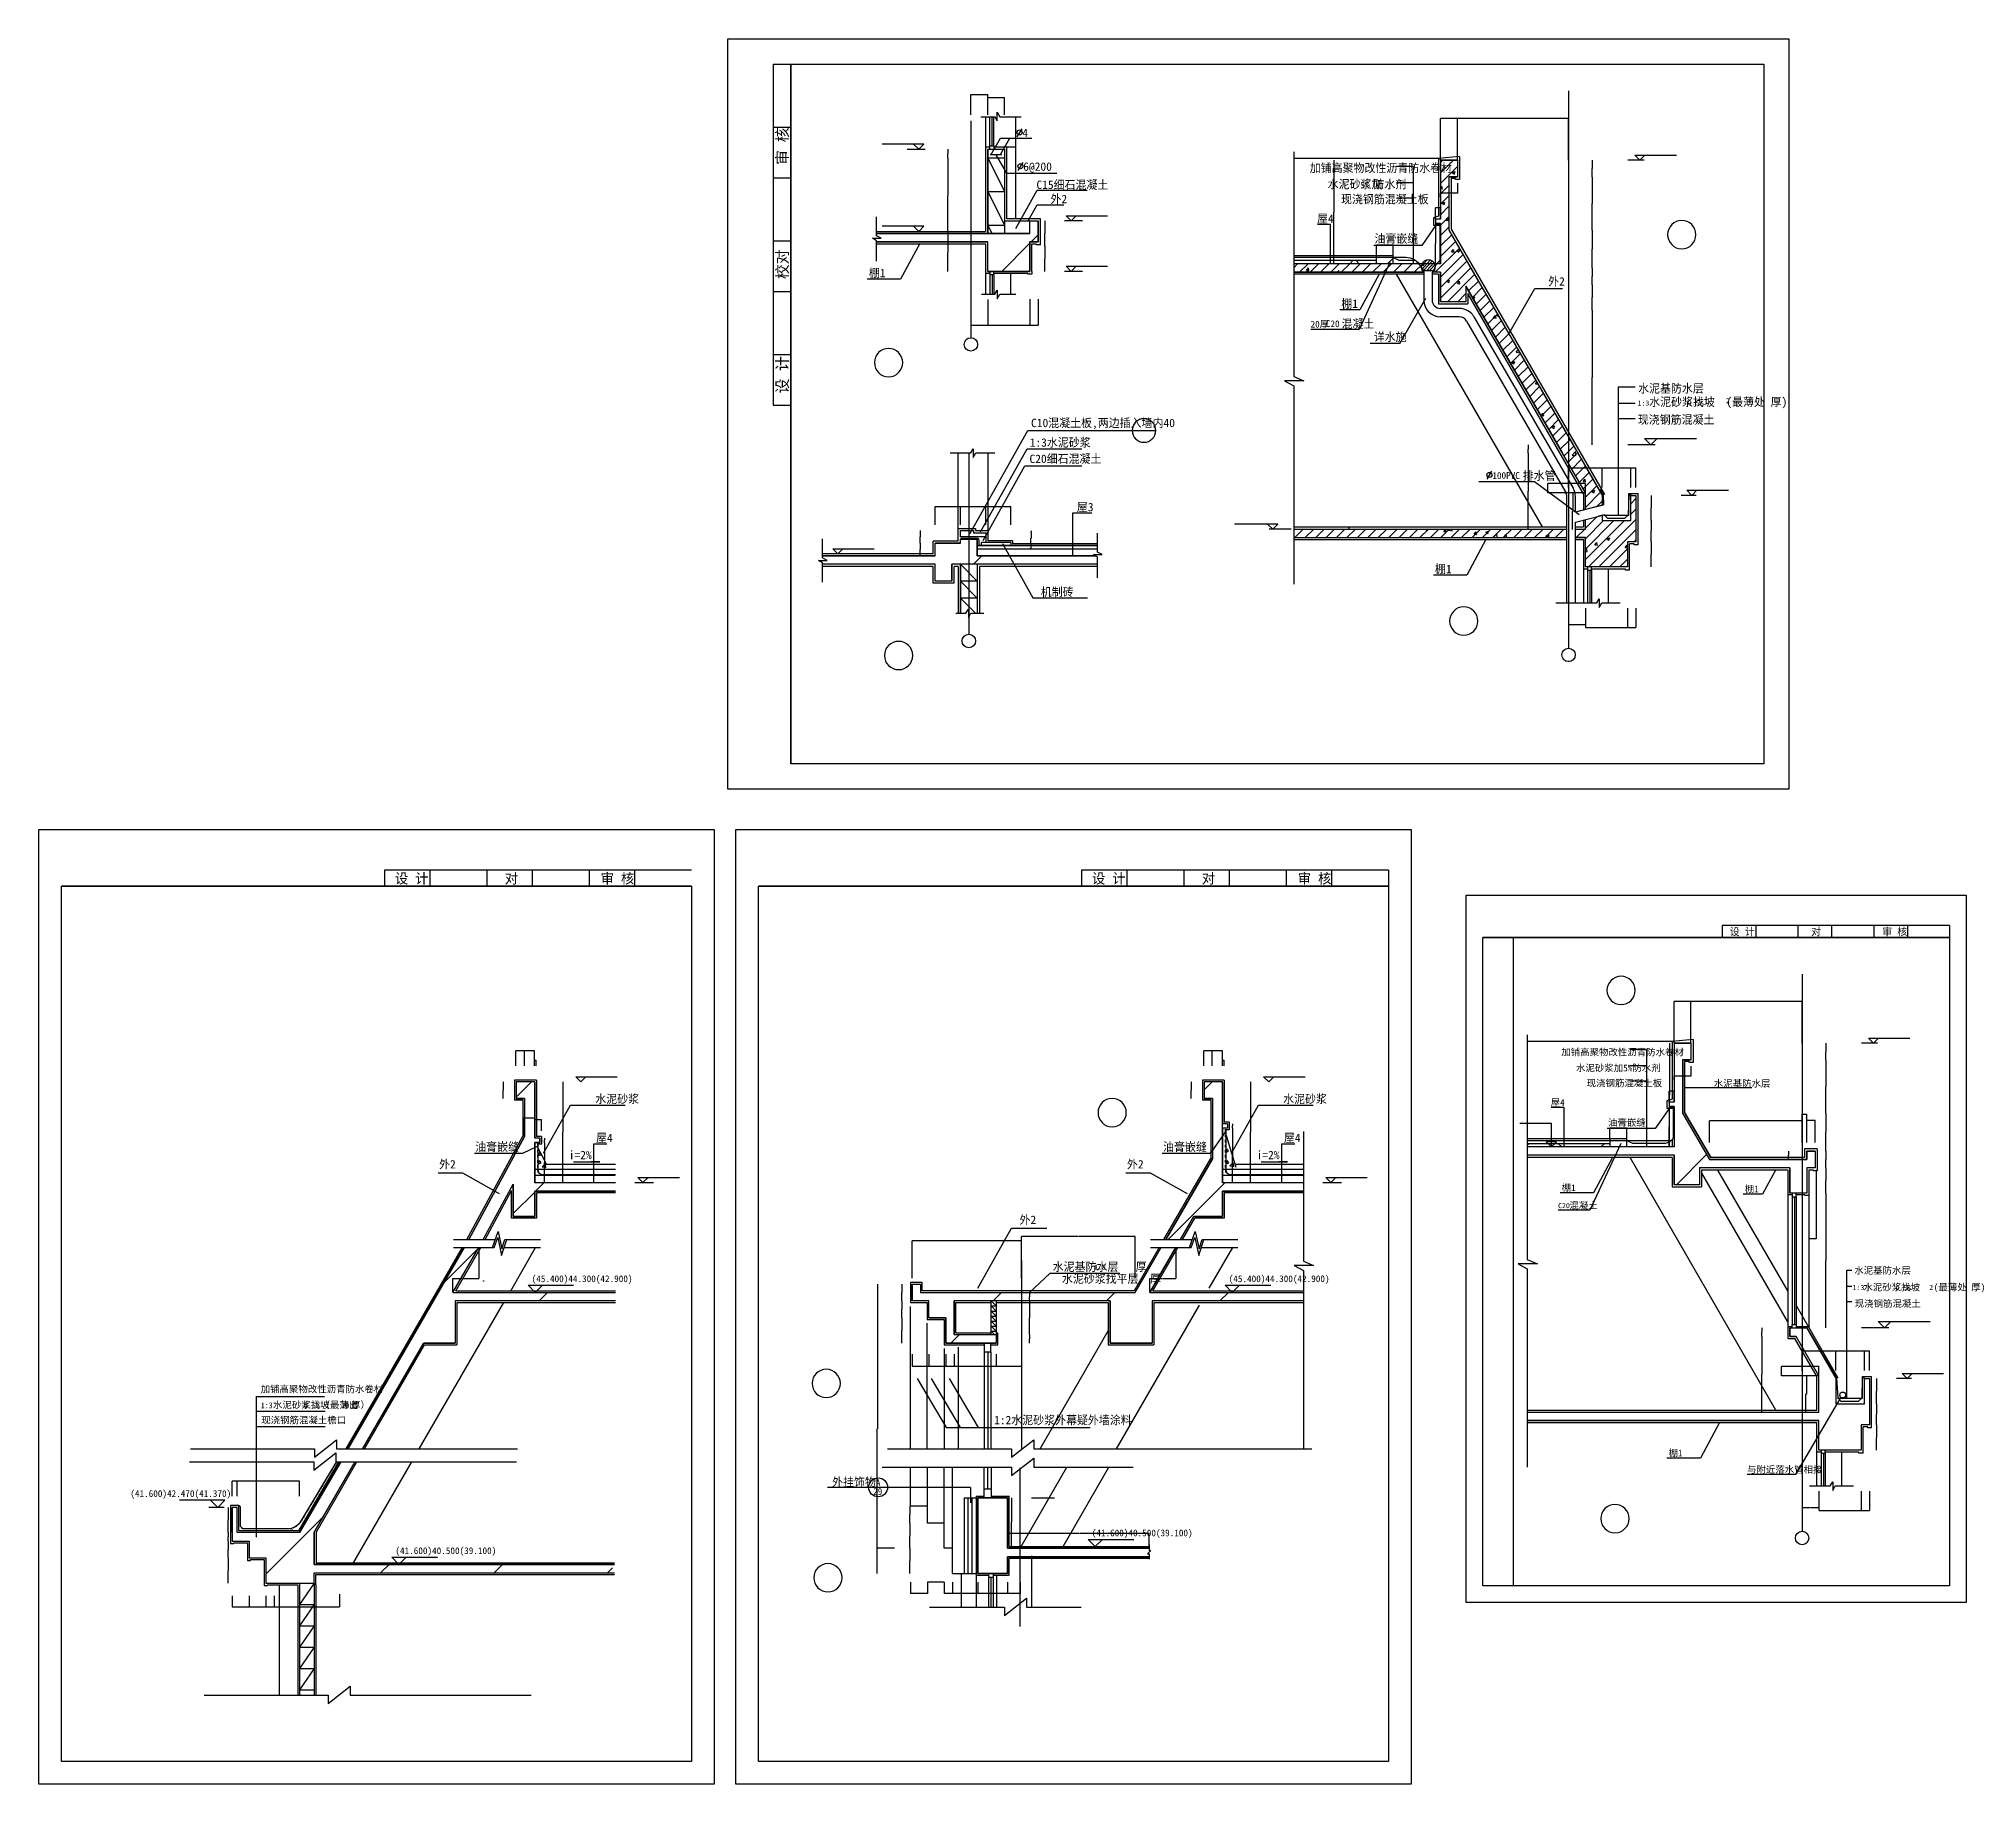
# Model space of a CAD drawing. Header units: metres. Extents: x -4844 to 18171, y -1948 to 18781.
import ezdxf

# ---------------------------------------------------------------- set-up
doc = ezdxf.new("R2010")
doc.units = ezdxf.units.M
for name, color, linetype in [('AXIS$ES', 1, 'Continuous'), ('D', 4, 'Continuous'), ('DIMENSION$', 3, 'Continuous'), ('MET', 5, 'Continuous'), ('PUB_TEXT', 7, 'Continuous'), ('SURFACE', 6, 'Continuous'), ('SYMBLE$', 7, 'Continuous'), ('T1', 41, 'Continuous'), ('T2', 6, 'Continuous'), ('TK', 143, 'Continuous'), ('WALL_$LINE', 252, 'Continuous'), ('WEATER', 4, 'Continuous')]:
    doc.layers.add(name, color=color, linetype=linetype)
doc.dimstyles.get("Standard").update_dxf_attribs({"dimtxt": 2.5, "dimasz": 2.5, "dimexe": 1.25, "dimexo": 0.625, "dimtad": 1, "dimcen": 2.5, "dimazin": 3, "dimtfac": 1, "dimtmove": 0, "dimatfit": 3})
pattern_1 = [(45, (0, 0), (-673.52, 673.52), [])]
pattern_2 = [(45, (0, 0), (-224.5064, 224.5064), [])]
pattern_3 = [(45, (0, 0), (-1571.54, 1571.54), [])]

# ---------------------------------------------------------------- blocks, each defined once
blk = doc.blocks.new('_INDEX1')
blk.add_lwpolyline([(-0.5, 0, 1), (0.5, 0, 1)], format="xyb", close=True)
blk = doc.blocks.new('_INDEX2')
blk.add_line((-0.5, 0), (0.5, 0))
blk.add_lwpolyline([(-0.5, 0, 1), (0.5, 0, 1)], format="xyb", close=True)
blk = doc.blocks.new('BG')
at = {"layer": 'T2'}
for p, q in [((-450, 450), (2400, 450)), ((-450, 450), (0, 0)), ((-400, 0), (550, 0)), ((450, 450), (0, 0))]:
    blk.add_line(p, q, dxfattribs=at)
blk = doc.blocks.new('*D1')
for p, q in [((15429.97, 7348.05), (14771.72, 7348.05)), ((14771.97, 6851.02), (14771.97, 7348.05)), ((16092.22, 7348.05), (15433.97, 7348.05)), ((16091.97, 6851.02), (16091.97, 7348.05))]:
    blk.add_line(p, q)
at = {"layer": 'Defpoints'}
for p in [(16091.97, 7348.05), (14771.97, 6851.02), (16091.97, 6851.02)]:
    blk.add_point(p, dxfattribs=at)
at = {"layer": 'DIMENSION$', "insert": (15431.97, 7348.05), "char_height": 1, "attachment_point": 5}
blk.add_mtext('1320', dxfattribs=at)
blk = doc.blocks.new('*D2')
for p, q in [((16371.72, 6751.02), (16371.47, 6751.02)), ((16371.97, 6851.02), (16371.97, 6751.02)), ((16371.97, 6651.02), (16371.97, 6751.02)), ((16371.97, 6751.02), (16371.97, 6751.02)), ((16372.22, 6751.02), (16372.47, 6751.02))]:
    blk.add_line(p, q)
at = {"layer": 'Defpoints'}
for p in [(16371.97, 6851.02), (16371.97, 6751.02), (16371.97, 6651.02)]:
    blk.add_point(p, dxfattribs=at)
at = {"layer": 'DIMENSION$', "insert": (16371.97, 6752.145), "char_height": 1, "attachment_point": 5}
blk.add_mtext('0', dxfattribs=at)
blk = doc.blocks.new('*D3')
for p, q in [((16371.97, 6651.02), (16371.97, 6336.02)), ((16371.72, 6336.02), (16371.47, 6336.02)), ((16371.97, 6021.02), (16371.97, 6336.02)), ((16371.97, 6336.02), (16371.97, 6336.02)), ((16372.22, 6336.02), (16372.47, 6336.02))]:
    blk.add_line(p, q)
at = {"layer": 'Defpoints'}
for p in [(16371.97, 6651.02), (16371.97, 6336.02), (16371.97, 6021.02)]:
    blk.add_point(p, dxfattribs=at)
at = {"layer": 'DIMENSION$', "insert": (16371.97, 6337.145), "char_height": 1, "attachment_point": 5}
blk.add_mtext('0', dxfattribs=at)
blk = doc.blocks.new('*D4')
for p, q in [((16371.97, 6021.02), (16371.97, 5796.02)), ((16371.72, 5796.02), (16371.47, 5796.02)), ((16371.97, 5571.02), (16371.97, 5796.02)), ((16371.97, 5796.02), (16371.97, 5796.02)), ((16372.22, 5796.02), (16372.47, 5796.02))]:
    blk.add_line(p, q)
at = {"layer": 'Defpoints'}
for p in [(16371.97, 6021.02), (16371.97, 5796.02), (16371.97, 5571.02)]:
    blk.add_point(p, dxfattribs=at)
at = {"layer": 'DIMENSION$', "insert": (16371.97, 5797.145), "char_height": 1, "attachment_point": 5}
blk.add_mtext('0', dxfattribs=at)
blk = doc.blocks.new('*D5')
for p, q in [((16371.97, 5571.02), (16371.97, 5471.02)), ((16371.72, 5471.02), (16371.47, 5471.02)), ((16371.97, 5371.02), (16371.97, 5471.02)), ((16371.97, 5471.02), (16371.97, 5471.02)), ((16372.22, 5471.02), (16372.47, 5471.02))]:
    blk.add_line(p, q)
at = {"layer": 'Defpoints'}
for p in [(16371.97, 5571.02), (16371.97, 5471.02), (16371.97, 5371.02)]:
    blk.add_point(p, dxfattribs=at)
at = {"layer": 'DIMENSION$', "insert": (16371.97, 5472.145), "char_height": 1, "attachment_point": 5}
blk.add_mtext('0', dxfattribs=at)
blk = doc.blocks.new('*D6')
for p, q in [((16371.97, 5371.02), (16371.97, 5221.02)), ((16371.72, 5221.02), (16371.47, 5221.02)), ((16371.97, 5071.02), (16371.97, 5221.02)), ((16371.97, 5221.02), (16371.97, 5221.02)), ((16372.22, 5221.02), (16372.47, 5221.02))]:
    blk.add_line(p, q)
at = {"layer": 'Defpoints'}
for p in [(16371.97, 5371.02), (16371.97, 5221.02), (16371.97, 5071.02)]:
    blk.add_point(p, dxfattribs=at)
at = {"layer": 'DIMENSION$', "insert": (16371.97, 5222.145), "char_height": 1, "attachment_point": 5}
blk.add_mtext('0', dxfattribs=at)
blk = doc.blocks.new('*D7')
for p, q in [((16371.97, 5071.02), (16371.97, 4271.02)), ((16371.72, 4271.02), (16371.47, 4271.02)), ((16371.97, 3471.02), (16371.97, 4271.02)), ((16371.97, 4271.02), (16371.97, 4271.02)), ((16372.22, 4271.02), (16372.47, 4271.02))]:
    blk.add_line(p, q)
at = {"layer": 'Defpoints'}
for p in [(16371.97, 5071.02), (16371.97, 4271.02), (16371.97, 3471.02)]:
    blk.add_point(p, dxfattribs=at)
at = {"layer": 'DIMENSION$', "insert": (16371.97, 4272.145), "char_height": 1, "attachment_point": 5}
blk.add_mtext('0', dxfattribs=at)
blk = doc.blocks.new('*D8')
for p, q in [((15611.97, 3471.02), (15611.97, 3421.02)), ((15611.72, 3421.02), (15611.47, 3421.02)), ((15611.97, 3371.02), (15611.97, 3421.02)), ((15611.97, 3421.02), (15611.97, 3421.02)), ((15612.22, 3421.02), (15612.47, 3421.02))]:
    blk.add_line(p, q)
at = {"layer": 'Defpoints'}
for p in [(15611.97, 3471.02), (15611.97, 3421.02), (15611.97, 3371.02)]:
    blk.add_point(p, dxfattribs=at)
at = {"layer": 'DIMENSION$', "insert": (15611.97, 3422.145), "char_height": 1, "attachment_point": 5}
blk.add_mtext('0', dxfattribs=at)
blk = doc.blocks.new('*D9')
for p, q in [((15611.97, 3371.02), (15611.97, 2921.02)), ((15611.72, 2921.02), (15611.47, 2921.02)), ((15611.97, 2471.02), (15611.97, 2921.02)), ((15611.97, 2921.02), (15611.97, 2921.02)), ((15612.22, 2921.02), (15612.47, 2921.02))]:
    blk.add_line(p, q)
at = {"layer": 'Defpoints'}
for p in [(15611.97, 3371.02), (15611.97, 2921.02), (15611.97, 2471.02)]:
    blk.add_point(p, dxfattribs=at)
at = {"layer": 'DIMENSION$', "insert": (15611.97, 2922.145), "char_height": 1, "attachment_point": 5}
blk.add_mtext('0', dxfattribs=at)
blk = doc.blocks.new('*D10')
for p, q in [((16973.01, 2321.02), (16973.01, 2171.02)), ((16972.76, 2171.02), (16972.51, 2171.02)), ((16973.01, 2021.02), (16973.01, 2171.02)), ((16973.01, 2171.02), (16973.01, 2171.02)), ((16973.26, 2171.02), (16973.51, 2171.02))]:
    blk.add_line(p, q)
at = {"layer": 'Defpoints'}
for p in [(16973.01, 2321.02), (16973.01, 2171.02), (16973.01, 2021.02)]:
    blk.add_point(p, dxfattribs=at)
at = {"layer": 'DIMENSION$', "insert": (16973.01, 2172.145), "char_height": 1, "attachment_point": 5}
blk.add_mtext('500', dxfattribs=at)
blk = doc.blocks.new('*D11')
for p, q in [((16973.01, 2571.02), (16973.01, 2446.02)), ((16972.76, 2446.02), (16972.51, 2446.02)), ((16973.01, 2321.02), (16973.01, 2446.02)), ((16973.01, 2446.02), (16973.01, 2446.02)), ((16973.26, 2446.02), (16973.51, 2446.02))]:
    blk.add_line(p, q)
at = {"layer": 'Defpoints'}
for p in [(16973.01, 2571.02), (16973.01, 2446.02), (16973.01, 2321.02)]:
    blk.add_point(p, dxfattribs=at)
at = {"layer": 'DIMENSION$', "insert": (16973.01, 2447.145), "char_height": 1, "attachment_point": 5}
blk.add_mtext('0', dxfattribs=at)
blk = doc.blocks.new('*D12')
for p, q in [((16973.01, 2871.02), (16973.01, 2721.02)), ((16972.76, 2721.02), (16972.51, 2721.02)), ((16973.01, 2571.02), (16973.01, 2721.02)), ((16973.01, 2721.02), (16973.01, 2721.02)), ((16973.26, 2721.02), (16973.51, 2721.02))]:
    blk.add_line(p, q)
at = {"layer": 'Defpoints'}
for p in [(16973.01, 2871.02), (16973.01, 2721.02), (16973.01, 2571.02)]:
    blk.add_point(p, dxfattribs=at)
at = {"layer": 'DIMENSION$', "insert": (16973.01, 2722.145), "char_height": 1, "attachment_point": 5}
blk.add_mtext('0', dxfattribs=at)
blk = doc.blocks.new('*D13')
for p, q in [((14670.47, 7348.05), (14571.72, 7348.05)), ((14571.97, 6851.02), (14571.97, 7348.05)), ((14772.22, 7348.05), (14673.47, 7348.05)), ((14771.97, 6851.02), (14771.97, 7348.05))]:
    blk.add_line(p, q)
at = {"layer": 'Defpoints'}
for p in [(14771.97, 7348.05), (14571.97, 6851.02), (14771.97, 6851.02)]:
    blk.add_point(p, dxfattribs=at)
at = {"layer": 'DIMENSION$', "insert": (14671.97, 7348.05), "char_height": 1, "attachment_point": 5}
blk.add_mtext('200', dxfattribs=at)
blk = doc.blocks.new('*D14')
for p, q in [((14516.93, 6851.02), (14516.93, 6236.02)), ((14516.68, 6236.02), (14516.43, 6236.02)), ((14516.93, 5621.02), (14516.93, 6236.02)), ((14516.93, 6236.02), (14516.93, 6236.02)), ((14517.18, 6236.02), (14517.43, 6236.02))]:
    blk.add_line(p, q)
at = {"layer": 'Defpoints'}
for p in [(14516.93, 6851.02), (14516.93, 6236.02), (14516.93, 5621.02)]:
    blk.add_point(p, dxfattribs=at)
at = {"layer": 'DIMENSION$', "insert": (14516.93, 6237.145), "char_height": 1, "attachment_point": 5}
blk.add_mtext('0', dxfattribs=at)
blk = doc.blocks.new('*D15')
for p, q in [((16091.97, 1532.54), (16091.97, 1338)), ((16291.97, 1532.54), (16291.97, 1338)), ((16092.22, 1338), (16188.47, 1338)), ((16195.47, 1338), (16291.72, 1338))]:
    blk.add_line(p, q)
at = {"layer": 'Defpoints'}
for p in [(16091.97, 1532.54), (16291.97, 1532.54), (16091.97, 1338)]:
    blk.add_point(p, dxfattribs=at)
at = {"layer": 'DIMENSION$', "insert": (16191.97, 1338), "char_height": 1, "attachment_point": 5}
blk.add_mtext('200(50)', dxfattribs=at)
blk = doc.blocks.new('*D16')
for p, q in [((16291.97, 1532.54), (16291.97, 1302.67)), ((16791.97, 1532.54), (16791.97, 1302.67)), ((16292.22, 1302.67), (16540.47, 1302.67)), ((16543.47, 1302.67), (16791.72, 1302.67))]:
    blk.add_line(p, q)
at = {"layer": 'Defpoints'}
for p in [(16291.97, 1532.54), (16791.97, 1532.54), (16291.97, 1302.67)]:
    blk.add_point(p, dxfattribs=at)
at = {"layer": 'DIMENSION$', "insert": (16541.97, 1302.67), "char_height": 1, "attachment_point": 5}
blk.add_mtext('500', dxfattribs=at)
blk = doc.blocks.new('*D17')
for p, q in [((16791.97, 1532.54), (16791.97, 1302.67)), ((16891.97, 1532.54), (16891.97, 1302.67)), ((16792.22, 1302.67), (16840.47, 1302.67)), ((16843.47, 1302.67), (16891.72, 1302.67))]:
    blk.add_line(p, q)
at = {"layer": 'Defpoints'}
for p in [(16791.97, 1532.54), (16891.97, 1532.54), (16791.97, 1302.67)]:
    blk.add_point(p, dxfattribs=at)
at = {"layer": 'DIMENSION$', "insert": (16841.97, 1302.67), "char_height": 1, "attachment_point": 5}
blk.add_mtext('100', dxfattribs=at)
blk = doc.blocks.new('*D18')
for p, q in [((16091.97, 2964.33), (16091.97, 3199.61)), ((16092.22, 3199.61), (16290.47, 3199.61)), ((16293.47, 3199.61), (16491.72, 3199.61)), ((16491.97, 2964.33), (16491.97, 3199.61))]:
    blk.add_line(p, q)
at = {"layer": 'Defpoints'}
for p in [(16091.97, 3199.61), (16091.97, 2964.33), (16491.97, 2964.33)]:
    blk.add_point(p, dxfattribs=at)
at = {"layer": 'DIMENSION$', "insert": (16291.97, 3199.61), "char_height": 1, "attachment_point": 5}
blk.add_mtext('400', dxfattribs=at)
blk = doc.blocks.new('*D19')
for p, q in [((16491.97, 2964.33), (16491.97, 3199.61)), ((16492.22, 3199.61), (16660.47, 3199.61)), ((16663.47, 3199.61), (16831.72, 3199.61)), ((16831.97, 2964.33), (16831.97, 3199.61))]:
    blk.add_line(p, q)
at = {"layer": 'Defpoints'}
for p in [(16491.97, 3199.61), (16491.97, 2964.33), (16831.97, 2964.33)]:
    blk.add_point(p, dxfattribs=at)
at = {"layer": 'DIMENSION$', "insert": (16661.97, 3199.61), "char_height": 1, "attachment_point": 5}
blk.add_mtext('340', dxfattribs=at)
blk = doc.blocks.new('*D20')
for p, q in [((16831.97, 2964.33), (16831.97, 3199.61)), ((16832.22, 3199.61), (16860.97, 3199.61)), ((16862.97, 3199.61), (16891.72, 3199.61)), ((16891.97, 2964.33), (16891.97, 3199.61))]:
    blk.add_line(p, q)
at = {"layer": 'Defpoints'}
for p in [(16831.97, 3199.61), (16831.97, 2964.33), (16891.97, 2964.33)]:
    blk.add_point(p, dxfattribs=at)
at = {"layer": 'DIMENSION$', "insert": (16861.97, 3199.61), "char_height": 1, "attachment_point": 5}
blk.add_mtext('60', dxfattribs=at)
blk = doc.blocks.new('*D21')
for p, q in [((16091.97, 5672.93), (16091.97, 6010.23)), ((16092.22, 6010.23), (16118.47, 6010.23)), ((16120.47, 6010.23), (16146.72, 6010.23)), ((16146.97, 5672.93), (16146.97, 6010.23))]:
    blk.add_line(p, q)
at = {"layer": 'Defpoints'}
for p in [(16091.97, 6010.23), (16091.97, 5672.93), (16146.97, 5672.93)]:
    blk.add_point(p, dxfattribs=at)
at = {"layer": 'DIMENSION$', "insert": (16119.47, 6010.23), "char_height": 1, "attachment_point": 5}
blk.add_mtext('55', dxfattribs=at)
blk = doc.blocks.new('*D22')
for p, q in [((16146.97, 5672.93), (16146.97, 5937.62)), ((16147.22, 5937.62), (16195.47, 5937.62)), ((16198.47, 5937.62), (16246.72, 5937.62)), ((16246.97, 5672.93), (16246.97, 5937.62))]:
    blk.add_line(p, q)
at = {"layer": 'Defpoints'}
for p in [(16146.97, 5937.62), (16146.97, 5672.93), (16246.97, 5672.93)]:
    blk.add_point(p, dxfattribs=at)
at = {"layer": 'DIMENSION$', "insert": (16196.97, 5937.62), "char_height": 1, "attachment_point": 5}
blk.add_mtext('100', dxfattribs=at)
blk = doc.blocks.new('*D23')
for p, q in [((15539.97, 5931.72), (14991.72, 5931.72)), ((14991.97, 5672.93), (14991.97, 5931.72)), ((16092.22, 5931.72), (15543.97, 5931.72)), ((16091.97, 5672.93), (16091.97, 5931.72))]:
    blk.add_line(p, q)
at = {"layer": 'Defpoints'}
for p in [(16091.97, 5931.72), (14991.97, 5672.93), (16091.97, 5672.93)]:
    blk.add_point(p, dxfattribs=at)
at = {"layer": 'DIMENSION$', "insert": (15541.97, 5931.72), "char_height": 1, "attachment_point": 5}
blk.add_mtext('1100', dxfattribs=at)
blk = doc.blocks.new('*D24')
for p, q in [((15930.75, 5571.02), (15930.75, 5521.02)), ((15930.5, 5521.02), (15930.25, 5521.02)), ((15930.75, 5471.02), (15930.75, 5521.02)), ((15930.75, 5521.02), (15930.75, 5521.02)), ((15931, 5521.02), (15931.25, 5521.02))]:
    blk.add_line(p, q)
at = {"layer": 'Defpoints'}
for p in [(15930.75, 5571.02), (15930.75, 5521.02), (15930.75, 5471.02)]:
    blk.add_point(p, dxfattribs=at)
at = {"layer": 'DIMENSION$', "insert": (15930.75, 5522.145), "char_height": 1, "attachment_point": 5}
blk.add_mtext('0', dxfattribs=at)
blk = doc.blocks.new('*D25')
for p, q in [((16066.665, 3012.5), (15847.11, 3012.5)), ((15847.36, 2901.02), (15847.36, 3012.5)), ((16292.22, 3012.5), (16072.665, 3012.5)), ((16291.97, 2901.02), (16291.97, 3012.5))]:
    blk.add_line(p, q)
at = {"layer": 'Defpoints'}
for p in [(16291.97, 3012.5), (15847.36, 2901.02), (16291.97, 2901.02)]:
    blk.add_point(p, dxfattribs=at)
at = {"layer": 'DIMENSION$', "insert": (16069.665, 3012.5), "char_height": 1, "attachment_point": 5}
blk.add_mtext('444,61', dxfattribs=at)
blk = doc.blocks.new('*D26')
for p, q in [((16142.04, 2901.19), (16142.04, 2684.17)), ((16137.97, 2684.17), (16136.65, 2684.17)), ((16136.9, 2467.16), (16136.9, 2684.17)), ((16142.29, 2684.17), (16140.97, 2684.17))]:
    blk.add_line(p, q)
at = {"layer": 'Defpoints'}
for p in [(16142.04, 2901.19), (16142.04, 2684.17), (16136.9, 2467.16)]:
    blk.add_point(p, dxfattribs=at)
at = {"layer": 'DIMENSION$', "insert": (16139.47, 2684.17), "char_height": 1, "attachment_point": 5}
blk.add_mtext('430', dxfattribs=at)
blk = doc.blocks.new('*D27')
for p, q in [((14511.97, 6101.02), (14511.97, 5861.02)), ((14511.72, 5861.02), (14511.47, 5861.02)), ((14511.97, 5621.02), (14511.97, 5861.02)), ((14511.97, 5861.02), (14511.97, 5861.02)), ((14512.22, 5861.02), (14512.47, 5861.02))]:
    blk.add_line(p, q)
at = {"layer": 'Defpoints'}
for p in [(14511.97, 6101.02), (14511.97, 5861.02), (14511.97, 5621.02)]:
    blk.add_point(p, dxfattribs=at)
at = {"layer": 'DIMENSION$', "insert": (14511.97, 5862.145), "char_height": 1, "attachment_point": 5}
blk.add_mtext('0', dxfattribs=at)
blk = doc.blocks.new('*D28')
for p, q in [((14720.47, 6459.91), (14671.72, 6459.91)), ((14671.97, 6579.33), (14671.97, 6459.91)), ((14772.22, 6459.91), (14723.47, 6459.91)), ((14771.97, 6579.33), (14771.97, 6459.91))]:
    blk.add_line(p, q)
at = {"layer": 'Defpoints'}
for p in [(14671.97, 6579.33), (14771.97, 6579.33), (14771.97, 6459.91)]:
    blk.add_point(p, dxfattribs=at)
at = {"layer": 'DIMENSION$', "insert": (14721.97, 6459.91), "char_height": 1, "attachment_point": 5}
blk.add_mtext('100', dxfattribs=at)
blk = doc.blocks.new('*D29')
for p, q in [((14620.47, 6459.91), (14571.72, 6459.91)), ((14571.97, 6411.91), (14571.97, 6459.91)), ((14672.22, 6459.91), (14623.47, 6459.91)), ((14671.97, 6579.33), (14671.97, 6459.91))]:
    blk.add_line(p, q)
at = {"layer": 'Defpoints'}
for p in [(14671.97, 6579.33), (14671.97, 6459.91), (14571.97, 6411.91)]:
    blk.add_point(p, dxfattribs=at)
at = {"layer": 'DIMENSION$', "insert": (14621.97, 6459.91), "char_height": 1, "attachment_point": 5}
blk.add_mtext('100', dxfattribs=at)
blk = doc.blocks.new('*D30')
for p, q in [((14540.97, 6284.26), (14511.72, 6284.26)), ((14511.97, 6151.02), (14511.97, 6284.26)), ((14572.22, 6284.26), (14542.97, 6284.26)), ((14571.97, 6151.02), (14571.97, 6284.26))]:
    blk.add_line(p, q)
at = {"layer": 'Defpoints'}
for p in [(14571.97, 6284.26), (14511.97, 6151.02), (14571.97, 6151.02)]:
    blk.add_point(p, dxfattribs=at)
at = {"layer": 'DIMENSION$', "insert": (14541.97, 6284.26), "char_height": 1, "attachment_point": 5}
blk.add_mtext('60', dxfattribs=at)
blk = doc.blocks.new('*D31')
for p, q in [((5798.26, 13008.67), (5798.26, 13227.85)), ((5798.51, 13227.85), (5946.76, 13227.85)), ((5949.76, 13227.85), (6098.01, 13227.85)), ((6098.26, 13008.67), (6098.26, 13227.85))]:
    blk.add_line(p, q)
at = {"layer": 'Defpoints'}
for p in [(5798.26, 13227.85), (5798.26, 13008.67), (6098.26, 13008.67)]:
    blk.add_point(p, dxfattribs=at)
at = {"layer": 'DIMENSION$', "insert": (5948.26, 13227.85), "char_height": 1, "attachment_point": 5}
blk.add_mtext('300', dxfattribs=at)
blk = doc.blocks.new('*D32')
for p, q in [((5621.26, 12714.39), (5621.01, 12714.39)), ((5621.51, 12789.39), (5621.51, 12714.39)), ((5621.51, 12639.39), (5621.51, 12714.39)), ((5621.51, 12714.39), (5621.51, 12714.39)), ((5621.76, 12714.39), (5622.01, 12714.39))]:
    blk.add_line(p, q)
at = {"layer": 'Defpoints'}
for p in [(5621.51, 12789.39), (5621.51, 12714.39), (5621.51, 12639.39)]:
    blk.add_point(p, dxfattribs=at)
at = {"layer": 'DIMENSION$', "insert": (5621.51, 12715.515), "char_height": 1, "attachment_point": 5}
blk.add_mtext('0', dxfattribs=at)
blk = doc.blocks.new('*D33')
for p, q in [((6098.26, 13008.67), (6098.26, 13227.85)), ((6098.51, 13227.85), (6246.76, 13227.85)), ((6249.76, 13227.85), (6398.01, 13227.85)), ((6398.26, 13008.67), (6398.26, 13227.85))]:
    blk.add_line(p, q)
at = {"layer": 'Defpoints'}
for p in [(6098.26, 13227.85), (6098.26, 13008.67), (6398.26, 13008.67)]:
    blk.add_point(p, dxfattribs=at)
at = {"layer": 'DIMENSION$', "insert": (6248.26, 13227.85), "char_height": 1, "attachment_point": 5}
blk.add_mtext('300', dxfattribs=at)
blk = doc.blocks.new('*D34')
for p, q in [((6398.26, 13008.67), (6398.26, 13227.85)), ((6398.51, 13227.85), (6546.76, 13227.85)), ((6549.76, 13227.85), (6698.01, 13227.85)), ((6698.26, 13008.67), (6698.26, 13227.85))]:
    blk.add_line(p, q)
at = {"layer": 'Defpoints'}
for p in [(6398.26, 13227.85), (6398.26, 13008.67), (6698.26, 13008.67)]:
    blk.add_point(p, dxfattribs=at)
at = {"layer": 'DIMENSION$', "insert": (6548.26, 13227.85), "char_height": 1, "attachment_point": 5}
blk.add_mtext('300', dxfattribs=at)
blk = doc.blocks.new('*D35')
for p, q in [((5621.51, 12939.39), (5621.51, 12864.39)), ((5621.26, 12864.39), (5621.01, 12864.39)), ((5621.51, 12789.39), (5621.51, 12864.39)), ((5621.51, 12864.39), (5621.51, 12864.39)), ((5621.76, 12864.39), (5622.01, 12864.39))]:
    blk.add_line(p, q)
at = {"layer": 'Defpoints'}
for p in [(5621.51, 12939.39), (5621.51, 12864.39), (5621.51, 12789.39)]:
    blk.add_point(p, dxfattribs=at)
at = {"layer": 'DIMENSION$', "insert": (5621.51, 12865.515), "char_height": 1, "attachment_point": 5}
blk.add_mtext('0', dxfattribs=at)
blk = doc.blocks.new('*D36')
for p, q in [((6939.88, 12926.26), (6939.63, 12926.26)), ((6940.13, 12938.63), (6940.13, 12926.26)), ((6940.13, 12913.89), (6940.13, 12926.26)), ((6940.13, 12926.26), (6940.13, 12926.26)), ((6940.38, 12926.26), (6940.63, 12926.26))]:
    blk.add_line(p, q)
at = {"layer": 'Defpoints'}
for p in [(6940.13, 12938.63), (6940.13, 12926.26), (6940.13, 12913.89)]:
    blk.add_point(p, dxfattribs=at)
at = {"layer": 'DIMENSION$', "insert": (6940.13, 12927.385), "char_height": 1, "attachment_point": 5}
blk.add_mtext('20', dxfattribs=at)
blk = doc.blocks.new('*D37')
for p, q in [((6940.13, 12913.89), (6940.13, 12849.14)), ((6935.71, 12849.14), (6934.04, 12849.14)), ((6934.29, 12784.39), (6934.29, 12849.14)), ((6940.38, 12849.14), (6938.71, 12849.14))]:
    blk.add_line(p, q)
at = {"layer": 'Defpoints'}
for p in [(6940.13, 12913.89), (6934.29, 12784.39), (6940.13, 12849.14)]:
    blk.add_point(p, dxfattribs=at)
at = {"layer": 'DIMENSION$', "insert": (6937.21, 12849.14), "char_height": 1, "attachment_point": 5}
blk.add_mtext('130', dxfattribs=at)
blk = doc.blocks.new('*D38')
for p, q in [((6930.985, 12732.73), (6929.43, 12732.73)), ((6929.68, 12719.39), (6929.68, 12732.73)), ((6934.54, 12732.73), (6932.985, 12732.73)), ((6934.29, 12784.39), (6934.29, 12732.73))]:
    blk.add_line(p, q)
at = {"layer": 'Defpoints'}
for p in [(6929.68, 12719.39), (6934.29, 12784.39), (6934.29, 12732.73)]:
    blk.add_point(p, dxfattribs=at)
at = {"layer": 'DIMENSION$', "insert": (6931.985, 12732.73), "char_height": 1, "attachment_point": 5}
blk.add_mtext('60', dxfattribs=at)
blk = doc.blocks.new('*D39')
for p, q in [((6222.96, 15689.92), (6222.96, 15379.63)), ((6422.96, 15683.78), (6422.96, 15379.63)), ((6223.21, 15379.63), (6321.46, 15379.63)), ((6324.46, 15379.63), (6422.71, 15379.63))]:
    blk.add_line(p, q)
at = {"layer": 'Defpoints'}
for p in [(6222.96, 15689.92), (6422.96, 15683.78), (6222.96, 15379.63)]:
    blk.add_point(p, dxfattribs=at)
at = {"layer": 'DIMENSION$', "insert": (6322.96, 15379.63), "char_height": 1, "attachment_point": 5}
blk.add_mtext('200', dxfattribs=at)
blk = doc.blocks.new('*D40')
for p, q in [((6422.96, 15683.78), (6422.96, 15379.63)), ((6922.96, 15689.92), (6922.96, 15379.63)), ((6423.21, 15379.63), (6671.46, 15379.63)), ((6674.46, 15379.63), (6922.71, 15379.63))]:
    blk.add_line(p, q)
at = {"layer": 'Defpoints'}
for p in [(6422.96, 15683.78), (6922.96, 15689.92), (6422.96, 15379.63)]:
    blk.add_point(p, dxfattribs=at)
at = {"layer": 'DIMENSION$', "insert": (6672.96, 15379.63), "char_height": 1, "attachment_point": 5}
blk.add_mtext('500', dxfattribs=at)
blk = doc.blocks.new('*D41')
for p, q in [((6922.96, 15689.92), (6922.96, 15379.63)), ((7022.96, 15689.92), (7022.96, 15379.63)), ((6923.21, 15379.63), (6971.46, 15379.63)), ((6974.46, 15379.63), (7022.71, 15379.63))]:
    blk.add_line(p, q)
at = {"layer": 'Defpoints'}
for p in [(6922.96, 15689.92), (7022.96, 15689.92), (6922.96, 15379.63)]:
    blk.add_point(p, dxfattribs=at)
at = {"layer": 'DIMENSION$', "insert": (6972.96, 15379.63), "char_height": 1, "attachment_point": 5}
blk.add_mtext('100', dxfattribs=at)
blk = doc.blocks.new('*D42')
for p, q in [((5947.07, 16468.72), (5947.07, 16243.72)), ((5946.82, 16243.72), (5946.57, 16243.72)), ((5947.07, 16018.72), (5947.07, 16243.72)), ((5947.07, 16243.72), (5947.07, 16243.72)), ((5947.32, 16243.72), (5947.57, 16243.72))]:
    blk.add_line(p, q)
at = {"layer": 'Defpoints'}
for p in [(5947.07, 16468.72), (5947.07, 16243.72), (5947.07, 16018.72)]:
    blk.add_point(p, dxfattribs=at)
at = {"layer": 'DIMENSION$', "insert": (5947.07, 16244.845), "char_height": 1, "attachment_point": 5}
blk.add_mtext('0', dxfattribs=at)
blk = doc.blocks.new('*D43')
for p, q in [((5950.22, 17368.72), (5950.22, 16918.72)), ((5949.97, 16918.72), (5949.72, 16918.72)), ((5950.22, 16468.72), (5950.22, 16918.72)), ((5950.22, 16918.72), (5950.22, 16918.72)), ((5950.47, 16918.72), (5950.72, 16918.72))]:
    blk.add_line(p, q)
at = {"layer": 'Defpoints'}
for p in [(5950.22, 17368.72), (5950.22, 16918.72), (5950.22, 16468.72)]:
    blk.add_point(p, dxfattribs=at)
at = {"layer": 'DIMENSION$', "insert": (5950.22, 16919.845), "char_height": 1, "attachment_point": 5}
blk.add_mtext('0', dxfattribs=at)
blk = doc.blocks.new('*D44')
for p, q in [((5949.97, 17418.72), (5949.72, 17418.72)), ((5950.22, 17468.72), (5950.22, 17418.72)), ((5950.22, 17368.72), (5950.22, 17418.72)), ((5950.22, 17418.72), (5950.22, 17418.72)), ((5950.47, 17418.72), (5950.72, 17418.72))]:
    blk.add_line(p, q)
at = {"layer": 'Defpoints'}
for p in [(5950.22, 17468.72), (5950.22, 17418.72), (5950.22, 17368.72)]:
    blk.add_point(p, dxfattribs=at)
at = {"layer": 'DIMENSION$', "insert": (5950.22, 17419.845), "char_height": 1, "attachment_point": 5}
blk.add_mtext('0', dxfattribs=at)
blk = doc.blocks.new('*D45')
for p, q in [((6222.96, 17875.95), (6222.96, 18117.24)), ((6223.21, 18117.24), (6319.46, 18117.24)), ((6326.46, 18117.24), (6422.71, 18117.24)), ((6422.96, 17875.95), (6422.96, 18117.24))]:
    blk.add_line(p, q)
at = {"layer": 'Defpoints'}
for p in [(6222.96, 18117.24), (6222.96, 17875.95), (6422.96, 17875.95)]:
    blk.add_point(p, dxfattribs=at)
at = {"layer": 'DIMENSION$', "insert": (6322.96, 18117.24), "char_height": 1, "attachment_point": 5}
blk.add_mtext('200(50)', dxfattribs=at)
blk = doc.blocks.new('*D46')
for p, q in [((6422.96, 17875.95), (6422.96, 18081.91)), ((6423.21, 18081.91), (6521.46, 18081.91)), ((6524.46, 18081.91), (6622.71, 18081.91)), ((6622.96, 17875.95), (6622.96, 18081.91))]:
    blk.add_line(p, q)
at = {"layer": 'Defpoints'}
for p in [(6422.96, 18081.91), (6422.96, 17875.95), (6622.96, 17875.95)]:
    blk.add_point(p, dxfattribs=at)
at = {"layer": 'DIMENSION$', "insert": (6522.96, 18081.91), "char_height": 1, "attachment_point": 5}
blk.add_mtext('200', dxfattribs=at)
blk = doc.blocks.new('*D47')
for p, q in [((7099.58, 16168.72), (7099.33, 16168.72)), ((7099.83, 16318.72), (7099.83, 16168.72)), ((7099.83, 16018.72), (7099.83, 16168.72)), ((7099.83, 16168.72), (7099.83, 16168.72)), ((7100.08, 16168.72), (7100.33, 16168.72))]:
    blk.add_line(p, q)
at = {"layer": 'Defpoints'}
for p in [(7099.83, 16318.72), (7099.83, 16168.72), (7099.83, 16018.72)]:
    blk.add_point(p, dxfattribs=at)
at = {"layer": 'DIMENSION$', "insert": (7099.83, 16169.845), "char_height": 1, "attachment_point": 5}
blk.add_mtext('0', dxfattribs=at)
blk = doc.blocks.new('*D48')
for p, q in [((7099.83, 16618.72), (7099.83, 16468.72)), ((7099.58, 16468.72), (7099.33, 16468.72)), ((7099.83, 16318.72), (7099.83, 16468.72)), ((7099.83, 16468.72), (7099.83, 16468.72)), ((7100.08, 16468.72), (7100.33, 16468.72))]:
    blk.add_line(p, q)
at = {"layer": 'Defpoints'}
for p in [(7099.83, 16618.72), (7099.83, 16468.72), (7099.83, 16318.72)]:
    blk.add_point(p, dxfattribs=at)
at = {"layer": 'DIMENSION$', "insert": (7099.83, 16469.845), "char_height": 1, "attachment_point": 5}
blk.add_mtext('0', dxfattribs=at)
blk = doc.blocks.new('*D49')
for p, q in [((11768.19, 16771.63), (11738.94, 16771.63)), ((11739.19, 16638.39), (11739.19, 16771.63)), ((11799.44, 16771.63), (11770.19, 16771.63)), ((11799.19, 16638.39), (11799.19, 16771.63))]:
    blk.add_line(p, q)
at = {"layer": 'Defpoints'}
for p in [(11739.19, 16638.39), (11799.19, 16771.63), (11799.19, 16638.39)]:
    blk.add_point(p, dxfattribs=at)
at = {"layer": 'DIMENSION$', "insert": (11769.19, 16771.63), "char_height": 1, "attachment_point": 5}
blk.add_mtext('60', dxfattribs=at)
blk = doc.blocks.new('*D50')
for p, q in [((11899.19, 17066.7), (11899.19, 16947.28)), ((11847.69, 16947.28), (11798.94, 16947.28)), ((11799.19, 16899.28), (11799.19, 16947.28)), ((11899.44, 16947.28), (11850.69, 16947.28))]:
    blk.add_line(p, q)
at = {"layer": 'Defpoints'}
for p in [(11899.19, 17066.7), (11799.19, 16899.28), (11899.19, 16947.28)]:
    blk.add_point(p, dxfattribs=at)
at = {"layer": 'DIMENSION$', "insert": (11849.19, 16947.28), "char_height": 1, "attachment_point": 5}
blk.add_mtext('100', dxfattribs=at)
blk = doc.blocks.new('*D51')
for p, q in [((11899.19, 17066.7), (11899.19, 16947.28)), ((11999.19, 17066.7), (11999.19, 16947.28)), ((11947.69, 16947.28), (11898.94, 16947.28)), ((11999.44, 16947.28), (11950.69, 16947.28))]:
    blk.add_line(p, q)
at = {"layer": 'Defpoints'}
for p in [(11899.19, 17066.7), (11999.19, 17066.7), (11999.19, 16947.28)]:
    blk.add_point(p, dxfattribs=at)
at = {"layer": 'DIMENSION$', "insert": (11949.19, 16947.28), "char_height": 1, "attachment_point": 5}
blk.add_mtext('100', dxfattribs=at)
blk = doc.blocks.new('*D52')
for p, q in [((11739.19, 16588.39), (11739.19, 16348.39)), ((11738.94, 16348.39), (11738.69, 16348.39)), ((11739.19, 16108.39), (11739.19, 16348.39)), ((11739.19, 16348.39), (11739.19, 16348.39)), ((11739.44, 16348.39), (11739.69, 16348.39))]:
    blk.add_line(p, q)
at = {"layer": 'Defpoints'}
for p in [(11739.19, 16588.39), (11739.19, 16348.39), (11739.19, 16108.39)]:
    blk.add_point(p, dxfattribs=at)
at = {"layer": 'DIMENSION$', "insert": (11739.19, 16349.515), "char_height": 1, "attachment_point": 5}
blk.add_mtext('0', dxfattribs=at)
blk = doc.blocks.new('*D53')
for p, q in [((13369.26, 13388.56), (13369.26, 13171.54)), ((13365.19, 13171.54), (13363.87, 13171.54)), ((13364.12, 12954.53), (13364.12, 13171.54)), ((13369.51, 13171.54), (13368.19, 13171.54))]:
    blk.add_line(p, q)
at = {"layer": 'Defpoints'}
for p in [(13369.26, 13388.56), (13369.26, 13171.54), (13364.12, 12954.53)]:
    blk.add_point(p, dxfattribs=at)
at = {"layer": 'DIMENSION$', "insert": (13366.69, 13171.54), "char_height": 1, "attachment_point": 5}
blk.add_mtext('430', dxfattribs=at)
blk = doc.blocks.new('*D54')
for p, q in [((13293.885, 13499.87), (13074.33, 13499.87)), ((13074.58, 13388.39), (13074.58, 13499.87)), ((13519.44, 13499.87), (13299.885, 13499.87)), ((13519.19, 13388.39), (13519.19, 13499.87))]:
    blk.add_line(p, q)
at = {"layer": 'Defpoints'}
for p in [(13074.58, 13388.39), (13519.19, 13499.87), (13519.19, 13388.39)]:
    blk.add_point(p, dxfattribs=at)
at = {"layer": 'DIMENSION$', "insert": (13296.885, 13499.87), "char_height": 1, "attachment_point": 5}
blk.add_mtext('444,61', dxfattribs=at)
blk = doc.blocks.new('*D55')
for p, q in [((14059.19, 13451.7), (14059.19, 13686.98)), ((14059.44, 13686.98), (14088.19, 13686.98)), ((14090.19, 13686.98), (14118.94, 13686.98)), ((14119.19, 13451.7), (14119.19, 13686.98))]:
    blk.add_line(p, q)
at = {"layer": 'Defpoints'}
for p in [(14059.19, 13686.98), (14059.19, 13451.7), (14119.19, 13451.7)]:
    blk.add_point(p, dxfattribs=at)
at = {"layer": 'DIMENSION$', "insert": (14089.19, 13686.98), "char_height": 1, "attachment_point": 5}
blk.add_mtext('60', dxfattribs=at)
blk = doc.blocks.new('*D56')
for p, q in [((13719.19, 13451.7), (13719.19, 13686.98)), ((13719.44, 13686.98), (13887.69, 13686.98)), ((13890.69, 13686.98), (14058.94, 13686.98)), ((14059.19, 13451.7), (14059.19, 13686.98))]:
    blk.add_line(p, q)
at = {"layer": 'Defpoints'}
for p in [(13719.19, 13686.98), (13719.19, 13451.7), (14059.19, 13451.7)]:
    blk.add_point(p, dxfattribs=at)
at = {"layer": 'DIMENSION$', "insert": (13889.19, 13686.98), "char_height": 1, "attachment_point": 5}
blk.add_mtext('340', dxfattribs=at)
blk = doc.blocks.new('*D57')
for p, q in [((13319.19, 13451.7), (13319.19, 13686.98)), ((13319.44, 13686.98), (13517.69, 13686.98)), ((13520.69, 13686.98), (13718.94, 13686.98)), ((13719.19, 13451.7), (13719.19, 13686.98))]:
    blk.add_line(p, q)
at = {"layer": 'Defpoints'}
for p in [(13319.19, 13686.98), (13319.19, 13451.7), (13719.19, 13451.7)]:
    blk.add_point(p, dxfattribs=at)
at = {"layer": 'DIMENSION$', "insert": (13519.19, 13686.98), "char_height": 1, "attachment_point": 5}
blk.add_mtext('400', dxfattribs=at)
blk = doc.blocks.new('*D58')
for p, q in [((14019.19, 12019.91), (14019.19, 11790.04)), ((14119.19, 12019.91), (14119.19, 11790.04)), ((14019.44, 11790.04), (14067.69, 11790.04)), ((14070.69, 11790.04), (14118.94, 11790.04))]:
    blk.add_line(p, q)
at = {"layer": 'Defpoints'}
for p in [(14019.19, 12019.91), (14119.19, 12019.91), (14019.19, 11790.04)]:
    blk.add_point(p, dxfattribs=at)
at = {"layer": 'DIMENSION$', "insert": (14069.19, 11790.04), "char_height": 1, "attachment_point": 5}
blk.add_mtext('100', dxfattribs=at)
blk = doc.blocks.new('*D59')
for p, q in [((13519.19, 12019.91), (13519.19, 11790.04)), ((14019.19, 12019.91), (14019.19, 11790.04)), ((13519.44, 11790.04), (13767.69, 11790.04)), ((13770.69, 11790.04), (14018.94, 11790.04))]:
    blk.add_line(p, q)
at = {"layer": 'Defpoints'}
for p in [(13519.19, 12019.91), (14019.19, 12019.91), (13519.19, 11790.04)]:
    blk.add_point(p, dxfattribs=at)
at = {"layer": 'DIMENSION$', "insert": (13769.19, 11790.04), "char_height": 1, "attachment_point": 5}
blk.add_mtext('500', dxfattribs=at)
blk = doc.blocks.new('*D60')
for p, q in [((13319.19, 12019.91), (13319.19, 11825.37)), ((13519.19, 12019.91), (13519.19, 11825.37)), ((13319.44, 11825.37), (13415.69, 11825.37)), ((13422.69, 11825.37), (13518.94, 11825.37))]:
    blk.add_line(p, q)
at = {"layer": 'Defpoints'}
for p in [(13319.19, 12019.91), (13519.19, 12019.91), (13319.19, 11825.37)]:
    blk.add_point(p, dxfattribs=at)
at = {"layer": 'DIMENSION$', "insert": (13419.19, 11825.37), "char_height": 1, "attachment_point": 5}
blk.add_mtext('200(50)', dxfattribs=at)
blk = doc.blocks.new('*D61')
for p, q in [((10530.39, 17338.39), (10530.39, 16723.39)), ((10530.14, 16723.39), (10529.89, 16723.39)), ((10530.39, 16108.39), (10530.39, 16723.39)), ((10530.39, 16723.39), (10530.39, 16723.39)), ((10530.64, 16723.39), (10530.89, 16723.39))]:
    blk.add_line(p, q)
at = {"layer": 'Defpoints'}
for p in [(10530.39, 17338.39), (10530.39, 16723.39), (10530.39, 16108.39)]:
    blk.add_point(p, dxfattribs=at)
at = {"layer": 'DIMENSION$', "insert": (10530.39, 16724.515), "char_height": 1, "attachment_point": 5}
blk.add_mtext('0', dxfattribs=at)
blk = doc.blocks.new('*D62')
for p, q in [((11897.69, 17835.42), (11798.94, 17835.42)), ((11799.19, 17338.39), (11799.19, 17835.42)), ((11999.44, 17835.42), (11900.69, 17835.42)), ((11999.19, 17338.39), (11999.19, 17835.42))]:
    blk.add_line(p, q)
at = {"layer": 'Defpoints'}
for p in [(11999.19, 17835.42), (11799.19, 17338.39), (11999.19, 17338.39)]:
    blk.add_point(p, dxfattribs=at)
at = {"layer": 'DIMENSION$', "insert": (11899.19, 17835.42), "char_height": 1, "attachment_point": 5}
blk.add_mtext('200', dxfattribs=at)
blk = doc.blocks.new('*D63')
for p, q in [((14299.19, 13358.39), (14299.19, 13208.39)), ((14298.94, 13208.39), (14298.69, 13208.39)), ((14299.19, 13058.39), (14299.19, 13208.39)), ((14299.19, 13208.39), (14299.19, 13208.39)), ((14299.44, 13208.39), (14299.69, 13208.39))]:
    blk.add_line(p, q)
at = {"layer": 'Defpoints'}
for p in [(14299.19, 13358.39), (14299.19, 13208.39), (14299.19, 13058.39)]:
    blk.add_point(p, dxfattribs=at)
at = {"layer": 'DIMENSION$', "insert": (14299.19, 13209.515), "char_height": 1, "attachment_point": 5}
blk.add_mtext('0', dxfattribs=at)
blk = doc.blocks.new('*D64')
for p, q in [((14298.94, 12933.39), (14298.69, 12933.39)), ((14299.19, 13058.39), (14299.19, 12933.39)), ((14299.19, 12808.39), (14299.19, 12933.39)), ((14299.19, 12933.39), (14299.19, 12933.39)), ((14299.44, 12933.39), (14299.69, 12933.39))]:
    blk.add_line(p, q)
at = {"layer": 'Defpoints'}
for p in [(14299.19, 13058.39), (14299.19, 12933.39), (14299.19, 12808.39)]:
    blk.add_point(p, dxfattribs=at)
at = {"layer": 'DIMENSION$', "insert": (14299.19, 12934.515), "char_height": 1, "attachment_point": 5}
blk.add_mtext('0', dxfattribs=at)
blk = doc.blocks.new('*D65')
for p, q in [((14298.94, 12658.39), (14298.69, 12658.39)), ((14299.19, 12808.39), (14299.19, 12658.39)), ((14299.19, 12508.39), (14299.19, 12658.39)), ((14299.19, 12658.39), (14299.19, 12658.39)), ((14299.44, 12658.39), (14299.69, 12658.39))]:
    blk.add_line(p, q)
at = {"layer": 'Defpoints'}
for p in [(14299.19, 12808.39), (14299.19, 12658.39), (14299.19, 12508.39)]:
    blk.add_point(p, dxfattribs=at)
at = {"layer": 'DIMENSION$', "insert": (14299.19, 12659.515), "char_height": 1, "attachment_point": 5}
blk.add_mtext('500', dxfattribs=at)
blk = doc.blocks.new('*D66')
for p, q in [((12839.19, 13858.39), (12839.19, 13408.39)), ((12838.94, 13408.39), (12838.69, 13408.39)), ((12839.19, 12958.39), (12839.19, 13408.39)), ((12839.19, 13408.39), (12839.19, 13408.39)), ((12839.44, 13408.39), (12839.69, 13408.39))]:
    blk.add_line(p, q)
at = {"layer": 'Defpoints'}
for p in [(12839.19, 13858.39), (12839.19, 13408.39), (12839.19, 12958.39)]:
    blk.add_point(p, dxfattribs=at)
at = {"layer": 'DIMENSION$', "insert": (12839.19, 13409.515), "char_height": 1, "attachment_point": 5}
blk.add_mtext('0', dxfattribs=at)
blk = doc.blocks.new('*D67')
for p, q in [((12838.94, 13908.39), (12838.69, 13908.39)), ((12839.19, 13958.39), (12839.19, 13908.39)), ((12839.19, 13858.39), (12839.19, 13908.39)), ((12839.19, 13908.39), (12839.19, 13908.39)), ((12839.44, 13908.39), (12839.69, 13908.39))]:
    blk.add_line(p, q)
at = {"layer": 'Defpoints'}
for p in [(12839.19, 13958.39), (12839.19, 13908.39), (12839.19, 13858.39)]:
    blk.add_point(p, dxfattribs=at)
at = {"layer": 'DIMENSION$', "insert": (12839.19, 13909.515), "char_height": 1, "attachment_point": 5}
blk.add_mtext('0', dxfattribs=at)
blk = doc.blocks.new('*D68')
for p, q in [((13599.19, 15558.39), (13599.19, 14758.39)), ((13598.94, 14758.39), (13598.69, 14758.39)), ((13599.19, 13958.39), (13599.19, 14758.39)), ((13599.19, 14758.39), (13599.19, 14758.39)), ((13599.44, 14758.39), (13599.69, 14758.39))]:
    blk.add_line(p, q)
at = {"layer": 'Defpoints'}
for p in [(13599.19, 15558.39), (13599.19, 14758.39), (13599.19, 13958.39)]:
    blk.add_point(p, dxfattribs=at)
at = {"layer": 'DIMENSION$', "insert": (13599.19, 14759.515), "char_height": 1, "attachment_point": 5}
blk.add_mtext('0', dxfattribs=at)
blk = doc.blocks.new('*D69')
for p, q in [((13598.94, 15708.39), (13598.69, 15708.39)), ((13599.19, 15858.39), (13599.19, 15708.39)), ((13599.19, 15558.39), (13599.19, 15708.39)), ((13599.19, 15708.39), (13599.19, 15708.39)), ((13599.44, 15708.39), (13599.69, 15708.39))]:
    blk.add_line(p, q)
at = {"layer": 'Defpoints'}
for p in [(13599.19, 15858.39), (13599.19, 15708.39), (13599.19, 15558.39)]:
    blk.add_point(p, dxfattribs=at)
at = {"layer": 'DIMENSION$', "insert": (13599.19, 15709.515), "char_height": 1, "attachment_point": 5}
blk.add_mtext('0', dxfattribs=at)
blk = doc.blocks.new('*D70')
for p, q in [((13598.94, 15958.39), (13598.69, 15958.39)), ((13599.19, 16058.39), (13599.19, 15958.39)), ((13599.19, 15858.39), (13599.19, 15958.39)), ((13599.19, 15958.39), (13599.19, 15958.39)), ((13599.44, 15958.39), (13599.69, 15958.39))]:
    blk.add_line(p, q)
at = {"layer": 'Defpoints'}
for p in [(13599.19, 16058.39), (13599.19, 15958.39), (13599.19, 15858.39)]:
    blk.add_point(p, dxfattribs=at)
at = {"layer": 'DIMENSION$', "insert": (13599.19, 15959.515), "char_height": 1, "attachment_point": 5}
blk.add_mtext('0', dxfattribs=at)
blk = doc.blocks.new('*D71')
for p, q in [((13599.19, 16508.39), (13599.19, 16283.39)), ((13598.94, 16283.39), (13598.69, 16283.39)), ((13599.19, 16058.39), (13599.19, 16283.39)), ((13599.19, 16283.39), (13599.19, 16283.39)), ((13599.44, 16283.39), (13599.69, 16283.39))]:
    blk.add_line(p, q)
at = {"layer": 'Defpoints'}
for p in [(13599.19, 16508.39), (13599.19, 16283.39), (13599.19, 16058.39)]:
    blk.add_point(p, dxfattribs=at)
at = {"layer": 'DIMENSION$', "insert": (13599.19, 16284.515), "char_height": 1, "attachment_point": 5}
blk.add_mtext('0', dxfattribs=at)
blk = doc.blocks.new('*D72')
for p, q in [((13599.19, 17138.39), (13599.19, 16823.39)), ((13598.94, 16823.39), (13598.69, 16823.39)), ((13599.19, 16508.39), (13599.19, 16823.39)), ((13599.19, 16823.39), (13599.19, 16823.39)), ((13599.44, 16823.39), (13599.69, 16823.39))]:
    blk.add_line(p, q)
at = {"layer": 'Defpoints'}
for p in [(13599.19, 17138.39), (13599.19, 16823.39), (13599.19, 16508.39)]:
    blk.add_point(p, dxfattribs=at)
at = {"layer": 'DIMENSION$', "insert": (13599.19, 16824.515), "char_height": 1, "attachment_point": 5}
blk.add_mtext('0', dxfattribs=at)
blk = doc.blocks.new('*D73')
for p, q in [((13599.19, 17338.39), (13599.19, 17238.39)), ((13598.94, 17238.39), (13598.69, 17238.39)), ((13599.19, 17138.39), (13599.19, 17238.39)), ((13599.19, 17238.39), (13599.19, 17238.39)), ((13599.44, 17238.39), (13599.69, 17238.39))]:
    blk.add_line(p, q)
at = {"layer": 'Defpoints'}
for p in [(13599.19, 17338.39), (13599.19, 17238.39), (13599.19, 17138.39)]:
    blk.add_point(p, dxfattribs=at)
at = {"layer": 'DIMENSION$', "insert": (13599.19, 17239.515), "char_height": 1, "attachment_point": 5}
blk.add_mtext('0', dxfattribs=at)
blk = doc.blocks.new('*D74')
for p, q in [((12657.19, 17835.42), (11998.94, 17835.42)), ((11999.19, 17338.39), (11999.19, 17835.42)), ((13319.44, 17835.42), (12661.19, 17835.42)), ((13319.19, 17338.39), (13319.19, 17835.42))]:
    blk.add_line(p, q)
at = {"layer": 'Defpoints'}
for p in [(13319.19, 17835.42), (11999.19, 17338.39), (13319.19, 17338.39)]:
    blk.add_point(p, dxfattribs=at)
at = {"layer": 'DIMENSION$', "insert": (12659.19, 17835.42), "char_height": 1, "attachment_point": 5}
blk.add_mtext('1320', dxfattribs=at)
blk = doc.blocks.new('*D75')
for p, q in [((10713.3, 12970.89), (10713.05, 12970.89)), ((10713.55, 12983.39), (10713.55, 12970.89)), ((10713.55, 12958.39), (10713.55, 12970.89)), ((10713.55, 12970.89), (10713.55, 12970.89)), ((10713.8, 12970.89), (10714.05, 12970.89))]:
    blk.add_line(p, q)
at = {"layer": 'Defpoints'}
for p in [(10713.55, 12983.39), (10713.55, 12970.89), (10713.55, 12958.39)]:
    blk.add_point(p, dxfattribs=at)
at = {"layer": 'DIMENSION$', "insert": (10713.55, 12972.015), "char_height": 1, "attachment_point": 5}
blk.add_mtext('30', dxfattribs=at)
blk = doc.blocks.new('*D76')
for p, q in [((6172.54, 4506.38), (5524.29, 4506.38)), ((5524.54, 4062.19), (5524.54, 4506.38)), ((6824.79, 4506.38), (6176.54, 4506.38)), ((6824.54, 4062.19), (6824.54, 4506.38))]:
    blk.add_line(p, q)
at = {"layer": 'Defpoints'}
for p in [(6824.54, 4506.38), (5524.54, 4062.19), (6824.54, 4062.19)]:
    blk.add_point(p, dxfattribs=at)
at = {"layer": 'DIMENSION$', "insert": (6174.54, 4506.38), "char_height": 1, "attachment_point": 5}
blk.add_mtext('1300', dxfattribs=at)
blk = doc.blocks.new('*D77')
for p, q in [((7494.54, 4556.62), (6824.29, 4556.62)), ((6824.54, 4062.19), (6824.54, 4556.62)), ((8174.79, 4556.62), (7504.54, 4556.62)), ((8174.54, 4062.19), (8174.54, 4556.62))]:
    blk.add_line(p, q)
at = {"layer": 'Defpoints'}
for p in [(8174.54, 4556.62), (6824.54, 4062.19), (8174.54, 4062.19)]:
    blk.add_point(p, dxfattribs=at)
at = {"layer": 'DIMENSION$', "insert": (7499.54, 4556.62), "char_height": 1, "attachment_point": 5}
blk.add_mtext('1350(2100)', dxfattribs=at)
blk = doc.blocks.new('*D78')
for p, q in [((5402.31, 3991.76), (5402.31, 3891.76)), ((5402.06, 3891.76), (5401.81, 3891.76)), ((5402.31, 3791.76), (5402.31, 3891.76)), ((5402.31, 3891.76), (5402.31, 3891.76)), ((5402.56, 3891.76), (5402.81, 3891.76))]:
    blk.add_line(p, q)
at = {"layer": 'Defpoints'}
for p in [(5402.31, 3991.76), (5402.31, 3891.76), (5402.31, 3791.76)]:
    blk.add_point(p, dxfattribs=at)
at = {"layer": 'DIMENSION$', "insert": (5402.31, 3892.885), "char_height": 1, "attachment_point": 5}
blk.add_mtext('0', dxfattribs=at)
blk = doc.blocks.new('*D79')
for p, q in [((5402.06, 3691.76), (5401.81, 3691.76)), ((5402.31, 3791.76), (5402.31, 3691.76)), ((5402.31, 3591.76), (5402.31, 3691.76)), ((5402.31, 3691.76), (5402.31, 3691.76)), ((5402.56, 3691.76), (5402.81, 3691.76))]:
    blk.add_line(p, q)
at = {"layer": 'Defpoints'}
for p in [(5402.31, 3791.76), (5402.31, 3691.76), (5402.31, 3591.76)]:
    blk.add_point(p, dxfattribs=at)
at = {"layer": 'DIMENSION$', "insert": (5402.31, 3692.885), "char_height": 1, "attachment_point": 5}
blk.add_mtext('0', dxfattribs=at)
blk = doc.blocks.new('*D80')
for p, q in [((5402.31, 3591.76), (5402.31, 3441.76)), ((5402.06, 3441.76), (5401.81, 3441.76)), ((5402.31, 3291.76), (5402.31, 3441.76)), ((5402.31, 3441.76), (5402.31, 3441.76)), ((5402.56, 3441.76), (5402.81, 3441.76))]:
    blk.add_line(p, q)
at = {"layer": 'Defpoints'}
for p in [(5402.31, 3591.76), (5402.31, 3441.76), (5402.31, 3291.76)]:
    blk.add_point(p, dxfattribs=at)
at = {"layer": 'DIMENSION$', "insert": (5402.31, 3442.885), "char_height": 1, "attachment_point": 5}
blk.add_mtext('0', dxfattribs=at)
blk = doc.blocks.new('*D81')
for p, q in [((5524.54, 3159.61), (5524.54, 3018.61)), ((5524.79, 3018.61), (5623.04, 3018.61)), ((5626.04, 3018.61), (5724.29, 3018.61)), ((5724.54, 3159.61), (5724.54, 3018.61))]:
    blk.add_line(p, q)
at = {"layer": 'Defpoints'}
for p in [(5524.54, 3159.61), (5524.54, 3018.61), (5724.54, 3159.61)]:
    blk.add_point(p, dxfattribs=at)
at = {"layer": 'DIMENSION$', "insert": (5624.54, 3018.61), "char_height": 1, "attachment_point": 5}
blk.add_mtext('200', dxfattribs=at)
blk = doc.blocks.new('*D82')
for p, q in [((5724.54, 3159.61), (5724.54, 3018.61)), ((5724.79, 3018.61), (5823.04, 3018.61)), ((5826.04, 3018.61), (5924.29, 3018.61)), ((5924.54, 3159.61), (5924.54, 3018.61))]:
    blk.add_line(p, q)
at = {"layer": 'Defpoints'}
for p in [(5724.54, 3159.61), (5724.54, 3018.61), (5924.54, 3159.61)]:
    blk.add_point(p, dxfattribs=at)
at = {"layer": 'DIMENSION$', "insert": (5824.54, 3018.61), "char_height": 1, "attachment_point": 5}
blk.add_mtext('200', dxfattribs=at)
blk = doc.blocks.new('*D83')
for p, q in [((5924.54, 3159.61), (5924.54, 3018.61)), ((5924.79, 3018.61), (5973.04, 3018.61)), ((5976.04, 3018.61), (6024.29, 3018.61)), ((6024.54, 3159.61), (6024.54, 3018.61))]:
    blk.add_line(p, q)
at = {"layer": 'Defpoints'}
for p in [(5924.54, 3159.61), (5924.54, 3018.61), (6024.54, 3159.61)]:
    blk.add_point(p, dxfattribs=at)
at = {"layer": 'DIMENSION$', "insert": (5974.54, 3018.61), "char_height": 1, "attachment_point": 5}
blk.add_mtext('100', dxfattribs=at)
blk = doc.blocks.new('*D84')
for p, q in [((6024.54, 3159.61), (6024.54, 3018.61)), ((6024.79, 3018.61), (6273.04, 3018.61)), ((6276.04, 3018.61), (6524.29, 3018.61)), ((6524.54, 3159.61), (6524.54, 3018.61))]:
    blk.add_line(p, q)
at = {"layer": 'Defpoints'}
for p in [(6024.54, 3159.61), (6024.54, 3018.61), (6524.54, 3159.61)]:
    blk.add_point(p, dxfattribs=at)
at = {"layer": 'DIMENSION$', "insert": (6274.54, 3018.61), "char_height": 1, "attachment_point": 5}
blk.add_mtext('500', dxfattribs=at)
blk = doc.blocks.new('*D85')
for p, q in [((6524.54, 3159.61), (6524.54, 3018.61)), ((6524.79, 3018.61), (6673.04, 3018.61)), ((6676.04, 3018.61), (6824.29, 3018.61)), ((6824.54, 3159.61), (6824.54, 3018.61))]:
    blk.add_line(p, q)
at = {"layer": 'Defpoints'}
for p in [(6524.54, 3159.61), (6524.54, 3018.61), (6824.54, 3159.61)]:
    blk.add_point(p, dxfattribs=at)
at = {"layer": 'DIMENSION$', "insert": (6674.54, 3018.61), "char_height": 1, "attachment_point": 5}
blk.add_mtext('300', dxfattribs=at)
blk = doc.blocks.new('*D86')
for p, q in [((9543.37, 6394.82), (9543.37, 5794.82)), ((9543.12, 5794.82), (9542.87, 5794.82)), ((9543.37, 5194.82), (9543.37, 5794.82)), ((9543.37, 5794.82), (9543.37, 5794.82)), ((9543.62, 5794.82), (9543.87, 5794.82))]:
    blk.add_line(p, q)
at = {"layer": 'Defpoints'}
for p in [(9543.37, 6394.82), (9543.37, 5794.82), (9543.37, 5194.82)]:
    blk.add_point(p, dxfattribs=at)
at = {"layer": 'DIMENSION$', "insert": (9543.37, 5795.945), "char_height": 1, "attachment_point": 5}
blk.add_mtext('0', dxfattribs=at)
blk = doc.blocks.new('*D87')
for p, q in [((9328.26, 5844.82), (9328.26, 5519.82)), ((9328.01, 5519.82), (9327.76, 5519.82)), ((9328.26, 5194.82), (9328.26, 5519.82)), ((9328.26, 5519.82), (9328.26, 5519.82)), ((9328.51, 5519.82), (9328.76, 5519.82))]:
    blk.add_line(p, q)
at = {"layer": 'Defpoints'}
for p in [(9328.26, 5844.82), (9328.26, 5519.82), (9328.26, 5194.82)]:
    blk.add_point(p, dxfattribs=at)
at = {"layer": 'DIMENSION$', "insert": (9328.26, 5520.945), "char_height": 1, "attachment_point": 5}
blk.add_mtext('0', dxfattribs=at)
blk = doc.blocks.new('*D88')
for p, q in [((9328.01, 5869.82), (9327.76, 5869.82)), ((9328.26, 5894.82), (9328.26, 5869.82)), ((9328.26, 5844.82), (9328.26, 5869.82)), ((9328.26, 5869.82), (9328.26, 5869.82)), ((9328.51, 5869.82), (9328.76, 5869.82))]:
    blk.add_line(p, q)
at = {"layer": 'Defpoints'}
for p in [(9328.26, 5894.82), (9328.26, 5869.82), (9328.26, 5844.82)]:
    blk.add_point(p, dxfattribs=at)
at = {"layer": 'DIMENSION$', "insert": (9328.26, 5870.945), "char_height": 1, "attachment_point": 5}
blk.add_mtext('0', dxfattribs=at)
blk = doc.blocks.new('*D89')
for p, q in [((9147.16, 6762.65), (9088.41, 6762.65)), ((9088.66, 6581.64), (9088.66, 6762.65)), ((9208.91, 6762.65), (9150.16, 6762.65)), ((9208.66, 6581.64), (9208.66, 6762.65))]:
    blk.add_line(p, q)
at = {"layer": 'Defpoints'}
for p in [(9208.66, 6762.65), (9088.66, 6581.64), (9208.66, 6581.64)]:
    blk.add_point(p, dxfattribs=at)
at = {"layer": 'DIMENSION$', "insert": (9148.66, 6762.65), "char_height": 1, "attachment_point": 5}
blk.add_mtext('120', dxfattribs=at)
blk = doc.blocks.new('*D90')
for p, q in [((9037.16, 6762.65), (8988.41, 6762.65)), ((8988.66, 6581.64), (8988.66, 6762.65)), ((9088.91, 6762.65), (9040.16, 6762.65)), ((9088.66, 6581.64), (9088.66, 6762.65))]:
    blk.add_line(p, q)
at = {"layer": 'Defpoints'}
for p in [(9088.66, 6762.65), (8988.66, 6581.64), (9088.66, 6581.64)]:
    blk.add_point(p, dxfattribs=at)
at = {"layer": 'DIMENSION$', "insert": (9038.66, 6762.65), "char_height": 1, "attachment_point": 5}
blk.add_mtext('100', dxfattribs=at)
blk = doc.blocks.new('*D91')
for p, q in [((9208.66, 6581.64), (9208.66, 6650.82)), ((9208.91, 6650.82), (9217.66, 6650.82)), ((9219.66, 6650.82), (9228.41, 6650.82)), ((9228.66, 6581.64), (9228.66, 6650.82))]:
    blk.add_line(p, q)
at = {"layer": 'Defpoints'}
for p in [(9208.66, 6650.82), (9208.66, 6581.64), (9228.66, 6581.64)]:
    blk.add_point(p, dxfattribs=at)
at = {"layer": 'DIMENSION$', "insert": (9218.66, 6650.82), "char_height": 1, "attachment_point": 5}
blk.add_mtext('20', dxfattribs=at)
blk = doc.blocks.new('*D92')
for p, q in [((6917.93, 3841.76), (6917.68, 3841.76)), ((6918.18, 3891.76), (6918.18, 3841.76)), ((6918.18, 3791.76), (6918.18, 3841.76)), ((6918.18, 3841.76), (6918.18, 3841.76)), ((6918.43, 3841.76), (6918.68, 3841.76))]:
    blk.add_line(p, q)
at = {"layer": 'Defpoints'}
for p in [(6918.18, 3891.76), (6918.18, 3841.76), (6918.18, 3791.76)]:
    blk.add_point(p, dxfattribs=at)
at = {"layer": 'DIMENSION$', "insert": (6918.18, 3842.885), "char_height": 1, "attachment_point": 5}
blk.add_mtext('0', dxfattribs=at)
blk = doc.blocks.new('*D93')
for p, q in [((6918.18, 3791.76), (6918.18, 3591.76)), ((6917.93, 3591.76), (6917.68, 3591.76)), ((6918.18, 3391.76), (6918.18, 3591.76)), ((6918.18, 3591.76), (6918.18, 3591.76)), ((6918.43, 3591.76), (6918.68, 3591.76))]:
    blk.add_line(p, q)
at = {"layer": 'Defpoints'}
for p in [(6918.18, 3791.76), (6918.18, 3591.76), (6918.18, 3391.76)]:
    blk.add_point(p, dxfattribs=at)
at = {"layer": 'DIMENSION$', "insert": (6918.18, 3592.885), "char_height": 1, "attachment_point": 5}
blk.add_mtext('0', dxfattribs=at)
blk = doc.blocks.new('*D94')
for p, q in [((6917.93, 3341.76), (6917.68, 3341.76)), ((6918.18, 3391.76), (6918.18, 3341.76)), ((6918.18, 3291.76), (6918.18, 3341.76)), ((6918.18, 3341.76), (6918.18, 3341.76)), ((6918.43, 3341.76), (6918.68, 3341.76))]:
    blk.add_line(p, q)
at = {"layer": 'Defpoints'}
for p in [(6918.18, 3391.76), (6918.18, 3341.76), (6918.18, 3291.76)]:
    blk.add_point(p, dxfattribs=at)
at = {"layer": 'DIMENSION$', "insert": (6918.18, 3342.885), "char_height": 1, "attachment_point": 5}
blk.add_mtext('0', dxfattribs=at)
blk = doc.blocks.new('*D95')
for p, q in [((8655.99, 4425.65), (8655.99, 4057.92)), ((8347.75, 3891.76), (8347.75, 4057.92)), ((8348, 4057.92), (8498.87, 4057.92)), ((8504.87, 4057.92), (8655.74, 4057.92))]:
    blk.add_line(p, q)
at = {"layer": 'Defpoints'}
for p in [(8655.99, 4425.65), (8347.75, 4057.92), (8347.75, 3891.76)]:
    blk.add_point(p, dxfattribs=at)
at = {"layer": 'DIMENSION$', "insert": (8501.87, 4057.92), "char_height": 1, "attachment_point": 5}
blk.add_mtext('308,24', dxfattribs=at)
blk = doc.blocks.new('*D96')
for p, q in [((8837.01, 6294.82), (8836.76, 6294.82)), ((8837.26, 6394.82), (8837.26, 6294.82)), ((8837.26, 6194.82), (8837.26, 6294.82)), ((8837.26, 6294.82), (8837.26, 6294.82)), ((8837.51, 6294.82), (8837.76, 6294.82))]:
    blk.add_line(p, q)
at = {"layer": 'Defpoints'}
for p in [(8837.26, 6394.82), (8837.26, 6294.82), (8837.26, 6194.82)]:
    blk.add_point(p, dxfattribs=at)
at = {"layer": 'DIMENSION$', "insert": (8837.26, 6295.945), "char_height": 1, "attachment_point": 5}
blk.add_mtext('0', dxfattribs=at)
blk = doc.blocks.new('*D97')
for p, q in [((11135.86, 16330.38), (11037.11, 16330.38)), ((11037.36, 16182.15), (11037.36, 16330.38)), ((11237.61, 16330.38), (11138.86, 16330.38)), ((11237.36, 16203.6), (11237.36, 16330.38))]:
    blk.add_line(p, q)
at = {"layer": 'Defpoints'}
for p in [(11037.36, 16182.15), (11237.36, 16330.38), (11237.36, 16203.6)]:
    blk.add_point(p, dxfattribs=at)
at = {"layer": 'DIMENSION$', "insert": (11137.36, 16330.38), "char_height": 1, "attachment_point": 5}
blk.add_mtext('200', dxfattribs=at)
blk = doc.blocks.new('*D98')
for p, q in [((13810.14, 5716.23), (13810.14, 5848.06)), ((13810.39, 5848.06), (13908.64, 5848.06)), ((13911.64, 5848.06), (14009.89, 5848.06)), ((14010.14, 5716.23), (14010.14, 5848.06))]:
    blk.add_line(p, q)
at = {"layer": 'Defpoints'}
for p in [(13810.14, 5848.06), (13810.14, 5716.23), (14010.14, 5716.23)]:
    blk.add_point(p, dxfattribs=at)
at = {"layer": 'DIMENSION$', "insert": (13910.14, 5848.06), "char_height": 1, "attachment_point": 5}
blk.add_mtext('200', dxfattribs=at)
blk = doc.blocks.new('*D99')
for p, q in [((6676.24, 873.52), (6676.24, 1031.67)), ((6676.49, 1031.67), (7504.925, 1031.67)), ((7511.925, 1031.67), (8340.36, 1031.67)), ((8340.61, 873.52), (8340.61, 1031.67))]:
    blk.add_line(p, q)
at = {"layer": 'Defpoints'}
for p in [(6676.24, 1031.67), (6676.24, 873.52), (8340.61, 873.52)]:
    blk.add_point(p, dxfattribs=at)
at = {"layer": 'T1', "insert": (7508.425, 1031.67), "char_height": 1, "attachment_point": 5}
blk.add_mtext('1664,37', dxfattribs=at)
blk = doc.blocks.new('*D100')
for p, q in [((5604.74, 318.52), (5505.99, 318.52)), ((5506.24, 453.52), (5506.24, 318.52)), ((5706.49, 318.52), (5607.74, 318.52)), ((5706.24, 453.52), (5706.24, 318.52))]:
    blk.add_line(p, q)
at = {"layer": 'Defpoints'}
for p in [(5506.24, 453.52), (5706.24, 453.52), (5706.24, 318.52)]:
    blk.add_point(p, dxfattribs=at)
at = {"layer": 'DIMENSION$', "insert": (5606.24, 318.52), "char_height": 1, "attachment_point": 5}
blk.add_mtext('200', dxfattribs=at)
blk = doc.blocks.new('*D101')
for p, q in [((5498.11, 1253.52), (5497.86, 1253.52)), ((5498.36, 1353.52), (5498.36, 1253.52)), ((5498.36, 1153.52), (5498.36, 1253.52)), ((5498.36, 1253.52), (5498.36, 1253.52)), ((5498.61, 1253.52), (5498.86, 1253.52))]:
    blk.add_line(p, q)
at = {"layer": 'Defpoints'}
for p in [(5498.36, 1353.52), (5498.36, 1253.52), (5498.36, 1153.52)]:
    blk.add_point(p, dxfattribs=at)
at = {"layer": 'DIMENSION$', "insert": (5498.36, 1254.645), "char_height": 1, "attachment_point": 5}
blk.add_mtext('0', dxfattribs=at)
blk = doc.blocks.new('*D102')
for p, q in [((5498.36, 1153.52), (5498.36, 1003.52)), ((5498.11, 1003.52), (5497.86, 1003.52)), ((5498.36, 853.52), (5498.36, 1003.52)), ((5498.36, 1003.52), (5498.36, 1003.52)), ((5498.61, 1003.52), (5498.86, 1003.52))]:
    blk.add_line(p, q)
at = {"layer": 'Defpoints'}
for p in [(5498.36, 1153.52), (5498.36, 1003.52), (5498.36, 853.52)]:
    blk.add_point(p, dxfattribs=at)
at = {"layer": 'DIMENSION$', "insert": (5498.36, 1004.645), "char_height": 1, "attachment_point": 5}
blk.add_mtext('0', dxfattribs=at)
blk = doc.blocks.new('*D103')
for p, q in [((5498.11, 703.52), (5497.86, 703.52)), ((5498.36, 853.52), (5498.36, 703.52)), ((5498.36, 553.52), (5498.36, 703.52)), ((5498.36, 703.52), (5498.36, 703.52)), ((5498.61, 703.52), (5498.86, 703.52))]:
    blk.add_line(p, q)
at = {"layer": 'Defpoints'}
for p in [(5498.36, 853.52), (5498.36, 703.52), (5498.36, 553.52)]:
    blk.add_point(p, dxfattribs=at)
at = {"layer": 'DIMENSION$', "insert": (5498.36, 704.645), "char_height": 1, "attachment_point": 5}
blk.add_mtext('0', dxfattribs=at)
blk = doc.blocks.new('*D104')
for p, q in [((6729.74, 318.52), (6655.99, 318.52)), ((6656.24, 453.52), (6656.24, 318.52)), ((6806.49, 318.52), (6732.74, 318.52)), ((6806.24, 453.52), (6806.24, 318.52))]:
    blk.add_line(p, q)
at = {"layer": 'Defpoints'}
for p in [(6656.24, 453.52), (6806.24, 453.52), (6806.24, 318.52)]:
    blk.add_point(p, dxfattribs=at)
at = {"layer": 'DIMENSION$', "insert": (6731.24, 318.52), "char_height": 1, "attachment_point": 5}
blk.add_mtext('150', dxfattribs=at)
blk = doc.blocks.new('*D105')
for p, q in [((6706.24, 1453.52), (6706.24, 1163.52)), ((6705.99, 1163.52), (6705.74, 1163.52)), ((6706.24, 873.52), (6706.24, 1163.52)), ((6706.24, 1163.52), (6706.24, 1163.52)), ((6706.49, 1163.52), (6706.74, 1163.52))]:
    blk.add_line(p, q)
at = {"layer": 'Defpoints'}
for p in [(6706.24, 1453.52), (6706.24, 1163.52), (6706.24, 873.52)]:
    blk.add_point(p, dxfattribs=at)
at = {"layer": 'DIMENSION$', "insert": (6706.24, 1164.645), "char_height": 1, "attachment_point": 5}
blk.add_mtext('600', dxfattribs=at)
blk = doc.blocks.new('*D106')
for p, q in [((6154.74, 318.52), (6005.99, 318.52)), ((6006.24, 453.52), (6006.24, 318.52)), ((6306.49, 318.52), (6157.74, 318.52)), ((6306.24, 453.52), (6306.24, 318.52))]:
    blk.add_line(p, q)
at = {"layer": 'Defpoints'}
for p in [(6006.24, 453.52), (6306.24, 453.52), (6306.24, 318.52)]:
    blk.add_point(p, dxfattribs=at)
at = {"layer": 'DIMENSION$', "insert": (6156.24, 318.52), "char_height": 1, "attachment_point": 5}
blk.add_mtext('300', dxfattribs=at)
blk = doc.blocks.new('*D107')
for p, q in [((5804.74, 453.52), (5705.99, 453.52)), ((5706.24, 453.52), (5706.24, 453.52)), ((5906.49, 453.52), (5807.74, 453.52)), ((5906.24, 453.52), (5906.24, 453.52))]:
    blk.add_line(p, q)
at = {"layer": 'Defpoints'}
for p in [(5706.24, 453.52), (5906.24, 453.52), (5906.24, 453.52)]:
    blk.add_point(p, dxfattribs=at)
at = {"layer": 'DIMENSION$', "insert": (5806.24, 453.52), "char_height": 1, "attachment_point": 5}
blk.add_mtext('200', dxfattribs=at)
blk = doc.blocks.new('*D108')
for p, q in [((5954.74, 318.52), (5905.99, 318.52)), ((5906.24, 453.52), (5906.24, 318.52)), ((6006.49, 318.52), (5957.74, 318.52)), ((6006.24, 453.52), (6006.24, 318.52))]:
    blk.add_line(p, q)
at = {"layer": 'Defpoints'}
for p in [(5906.24, 453.52), (6006.24, 453.52), (6006.24, 318.52)]:
    blk.add_point(p, dxfattribs=at)
at = {"layer": 'DIMENSION$', "insert": (5956.24, 318.52), "char_height": 1, "attachment_point": 5}
blk.add_mtext('100', dxfattribs=at)
blk = doc.blocks.new('*D109')
for p, q in [((6479.74, 318.52), (6305.99, 318.52)), ((6306.24, 453.52), (6306.24, 318.52)), ((6656.49, 318.52), (6482.74, 318.52)), ((6656.24, 453.52), (6656.24, 318.52))]:
    blk.add_line(p, q)
at = {"layer": 'Defpoints'}
for p in [(6306.24, 453.52), (6656.24, 453.52), (6656.24, 318.52)]:
    blk.add_point(p, dxfattribs=at)
at = {"layer": 'DIMENSION$', "insert": (6481.24, 318.52), "char_height": 1, "attachment_point": 5}
blk.add_mtext('350', dxfattribs=at)
blk = doc.blocks.new('*D110')
for p, q in [((5114.08, 3991.76), (5114.08, 2272.64)), ((5109.22, 2272.64), (5108.11, 2272.64)), ((5108.36, 553.52), (5108.36, 2272.64)), ((5114.33, 2272.64), (5113.22, 2272.64))]:
    blk.add_line(p, q)
at = {"layer": 'Defpoints'}
for p in [(5114.08, 3991.76), (5114.08, 2272.64), (5108.36, 553.52)]:
    blk.add_point(p, dxfattribs=at)
at = {"layer": 'DIMENSION$', "insert": (5111.22, 2272.64), "char_height": 1, "attachment_point": 5}
blk.add_mtext('4200', dxfattribs=at)
blk = doc.blocks.new('*D111')
for p, q in [((1376.56, 6394.82), (1376.56, 5794.82)), ((1376.31, 5794.82), (1376.06, 5794.82)), ((1376.56, 5194.82), (1376.56, 5794.82)), ((1376.56, 5794.82), (1376.56, 5794.82)), ((1376.81, 5794.82), (1377.06, 5794.82))]:
    blk.add_line(p, q)
at = {"layer": 'Defpoints'}
for p in [(1376.56, 6394.82), (1376.56, 5794.82), (1376.56, 5194.82)]:
    blk.add_point(p, dxfattribs=at)
at = {"layer": 'DIMENSION$', "insert": (1376.56, 5795.945), "char_height": 1, "attachment_point": 5}
blk.add_mtext('0', dxfattribs=at)
blk = doc.blocks.new('*D112')
for p, q in [((379.92, 4425.65), (379.92, 4057.92)), ((71.68, 3891.76), (71.68, 4057.92)), ((71.93, 4057.92), (224.8, 4057.92)), ((226.8, 4057.92), (379.67, 4057.92))]:
    blk.add_line(p, q)
at = {"layer": 'Defpoints'}
for p in [(379.92, 4425.65), (71.68, 4057.92), (71.68, 3891.76)]:
    blk.add_point(p, dxfattribs=at)
at = {"layer": 'DIMENSION$', "insert": (225.8, 4057.92), "char_height": 1, "attachment_point": 5}
blk.add_mtext('60', dxfattribs=at)
blk = doc.blocks.new('*D113')
for p, q in [((1161.2, 5699.82), (1160.95, 5699.82)), ((1161.45, 5724.82), (1161.45, 5699.82)), ((1161.45, 5674.82), (1161.45, 5699.82)), ((1161.45, 5699.82), (1161.45, 5699.82)), ((1161.7, 5699.82), (1161.95, 5699.82))]:
    blk.add_line(p, q)
at = {"layer": 'Defpoints'}
for p in [(1161.45, 5724.82), (1161.45, 5699.82), (1161.45, 5674.82)]:
    blk.add_point(p, dxfattribs=at)
at = {"layer": 'DIMENSION$', "insert": (1161.45, 5700.945), "char_height": 1, "attachment_point": 5}
blk.add_mtext('0', dxfattribs=at)
blk = doc.blocks.new('*D114')
for p, q in [((1161.45, 5674.82), (1161.45, 5434.82)), ((1161.2, 5434.82), (1160.95, 5434.82)), ((1161.45, 5194.82), (1161.45, 5434.82)), ((1161.45, 5434.82), (1161.45, 5434.82)), ((1161.7, 5434.82), (1161.95, 5434.82))]:
    blk.add_line(p, q)
at = {"layer": 'Defpoints'}
for p in [(1161.45, 5674.82), (1161.45, 5434.82), (1161.45, 5194.82)]:
    blk.add_point(p, dxfattribs=at)
at = {"layer": 'DIMENSION$', "insert": (1161.45, 5435.945), "char_height": 1, "attachment_point": 5}
blk.add_mtext('0', dxfattribs=at)
blk = doc.blocks.new('*D115')
for p, q in [((870.34, 6762.65), (821.59, 6762.65)), ((821.84, 6581.64), (821.84, 6762.65)), ((922.09, 6762.65), (873.34, 6762.65)), ((921.84, 6581.64), (921.84, 6762.65))]:
    blk.add_line(p, q)
at = {"layer": 'Defpoints'}
for p in [(921.84, 6762.65), (821.84, 6581.64), (921.84, 6581.64)]:
    blk.add_point(p, dxfattribs=at)
at = {"layer": 'DIMENSION$', "insert": (871.84, 6762.65), "char_height": 1, "attachment_point": 5}
blk.add_mtext('100', dxfattribs=at)
blk = doc.blocks.new('*D116')
for p, q in [((670.19, 6294.82), (669.94, 6294.82)), ((670.44, 6394.82), (670.44, 6294.82)), ((670.44, 6194.82), (670.44, 6294.82)), ((670.44, 6294.82), (670.44, 6294.82)), ((670.69, 6294.82), (670.94, 6294.82))]:
    blk.add_line(p, q)
at = {"layer": 'Defpoints'}
for p in [(670.44, 6394.82), (670.44, 6294.82), (670.44, 6194.82)]:
    blk.add_point(p, dxfattribs=at)
at = {"layer": 'DIMENSION$', "insert": (670.44, 6295.945), "char_height": 1, "attachment_point": 5}
blk.add_mtext('0', dxfattribs=at)
blk = doc.blocks.new('*D117')
for p, q in [((1041.84, 6581.64), (1041.84, 6650.82)), ((1042.09, 6650.82), (1050.84, 6650.82)), ((1052.84, 6650.82), (1061.59, 6650.82)), ((1061.84, 6581.64), (1061.84, 6650.82))]:
    blk.add_line(p, q)
at = {"layer": 'Defpoints'}
for p in [(1041.84, 6650.82), (1041.84, 6581.64), (1061.84, 6581.64)]:
    blk.add_point(p, dxfattribs=at)
at = {"layer": 'DIMENSION$', "insert": (1051.84, 6650.82), "char_height": 1, "attachment_point": 5}
blk.add_mtext('20', dxfattribs=at)
blk = doc.blocks.new('*D118')
for p, q in [((980.34, 6762.65), (921.59, 6762.65)), ((921.84, 6581.64), (921.84, 6762.65)), ((1042.09, 6762.65), (983.34, 6762.65)), ((1041.84, 6581.64), (1041.84, 6762.65))]:
    blk.add_line(p, q)
at = {"layer": 'Defpoints'}
for p in [(1041.84, 6762.65), (921.84, 6581.64), (1041.84, 6581.64)]:
    blk.add_point(p, dxfattribs=at)
at = {"layer": 'DIMENSION$', "insert": (981.84, 6762.65), "char_height": 1, "attachment_point": 5}
blk.add_mtext('120', dxfattribs=at)
blk = doc.blocks.new('*D119')
for p, q in [((-2595.62, 1190.25), (-2595.87, 1190.25)), ((-2595.37, 1340.25), (-2595.37, 1190.25)), ((-2595.37, 1040.25), (-2595.37, 1190.25)), ((-2595.37, 1190.25), (-2595.37, 1190.25)), ((-2595.12, 1190.25), (-2594.87, 1190.25))]:
    blk.add_line(p, q)
at = {"layer": 'Defpoints'}
for p in [(-2595.37, 1340.25), (-2595.37, 1190.25), (-2595.37, 1040.25)]:
    blk.add_point(p, dxfattribs=at)
at = {"layer": 'DIMENSION$', "insert": (-2595.37, 1191.375), "char_height": 1, "attachment_point": 5}
blk.add_mtext('0', dxfattribs=at)
blk = doc.blocks.new('*D120')
for p, q in [((-2595.62, 990.25), (-2595.87, 990.25)), ((-2595.37, 1040.25), (-2595.37, 990.25)), ((-2595.37, 940.25), (-2595.37, 990.25)), ((-2595.37, 990.25), (-2595.37, 990.25)), ((-2595.12, 990.25), (-2594.87, 990.25))]:
    blk.add_line(p, q)
at = {"layer": 'Defpoints'}
for p in [(-2595.37, 1040.25), (-2595.37, 990.25), (-2595.37, 940.25)]:
    blk.add_point(p, dxfattribs=at)
at = {"layer": 'DIMENSION$', "insert": (-2595.37, 991.375), "char_height": 1, "attachment_point": 5}
blk.add_mtext('0', dxfattribs=at)
blk = doc.blocks.new('*D121')
for p, q in [((-2595.37, 940.25), (-2595.37, 840.25)), ((-2595.62, 840.25), (-2595.87, 840.25)), ((-2595.37, 740.25), (-2595.37, 840.25)), ((-2595.37, 840.25), (-2595.37, 840.25)), ((-2595.12, 840.25), (-2594.87, 840.25))]:
    blk.add_line(p, q)
at = {"layer": 'Defpoints'}
for p in [(-2595.37, 940.25), (-2595.37, 840.25), (-2595.37, 740.25)]:
    blk.add_point(p, dxfattribs=at)
at = {"layer": 'DIMENSION$', "insert": (-2595.37, 841.375), "char_height": 1, "attachment_point": 5}
blk.add_mtext('0', dxfattribs=at)
blk = doc.blocks.new('*D122')
for p, q in [((-2595.37, 740.25), (-2595.37, 590.25)), ((-2595.62, 590.25), (-2595.87, 590.25)), ((-2595.37, 440.25), (-2595.37, 590.25)), ((-2595.37, 590.25), (-2595.37, 590.25)), ((-2595.12, 590.25), (-2594.87, 590.25))]:
    blk.add_line(p, q)
at = {"layer": 'Defpoints'}
for p in [(-2595.37, 740.25), (-2595.37, 590.25), (-2595.37, 440.25)]:
    blk.add_point(p, dxfattribs=at)
at = {"layer": 'DIMENSION$', "insert": (-2595.37, 591.375), "char_height": 1, "attachment_point": 5}
blk.add_mtext('0', dxfattribs=at)
blk = doc.blocks.new('*D123')
for p, q in [((-2547.85, 289.83), (-2547.85, 159.35)), ((-2347.85, 289.83), (-2347.85, 159.35)), ((-2547.6, 159.35), (-2449.35, 159.35)), ((-2446.35, 159.35), (-2348.1, 159.35))]:
    blk.add_line(p, q)
at = {"layer": 'Defpoints'}
for p in [(-2547.85, 289.83), (-2347.85, 289.83), (-2547.85, 159.35)]:
    blk.add_point(p, dxfattribs=at)
at = {"layer": 'DIMENSION$', "insert": (-2447.85, 159.35), "char_height": 1, "attachment_point": 5}
blk.add_mtext('200', dxfattribs=at)
blk = doc.blocks.new('*D124')
for p, q in [((-2347.85, 289.83), (-2347.85, 159.35)), ((-2147.85, 289.83), (-2147.85, 159.35)), ((-2347.6, 159.35), (-2249.35, 159.35)), ((-2246.35, 159.35), (-2148.1, 159.35))]:
    blk.add_line(p, q)
at = {"layer": 'Defpoints'}
for p in [(-2347.85, 289.83), (-2147.85, 289.83), (-2347.85, 159.35)]:
    blk.add_point(p, dxfattribs=at)
at = {"layer": 'DIMENSION$', "insert": (-2247.85, 159.35), "char_height": 1, "attachment_point": 5}
blk.add_mtext('200', dxfattribs=at)
blk = doc.blocks.new('*D125')
for p, q in [((-2147.85, 289.83), (-2147.85, 159.35)), ((-2047.85, 289.83), (-2047.85, 159.35)), ((-2147.6, 159.35), (-2099.35, 159.35)), ((-2096.35, 159.35), (-2048.1, 159.35))]:
    blk.add_line(p, q)
at = {"layer": 'Defpoints'}
for p in [(-2147.85, 289.83), (-2047.85, 289.83), (-2147.85, 159.35)]:
    blk.add_point(p, dxfattribs=at)
at = {"layer": 'DIMENSION$', "insert": (-2097.85, 159.35), "char_height": 1, "attachment_point": 5}
blk.add_mtext('100', dxfattribs=at)
blk = doc.blocks.new('*D126')
for p, q in [((-2047.85, 289.83), (-2047.85, 159.35)), ((-1747.85, 289.83), (-1747.85, 159.35)), ((-2047.6, 159.35), (-1899.35, 159.35)), ((-1896.35, 159.35), (-1748.1, 159.35))]:
    blk.add_line(p, q)
at = {"layer": 'Defpoints'}
for p in [(-2047.85, 289.83), (-1747.85, 289.83), (-2047.85, 159.35)]:
    blk.add_point(p, dxfattribs=at)
at = {"layer": 'DIMENSION$', "insert": (-1897.85, 159.35), "char_height": 1, "attachment_point": 5}
blk.add_mtext('300', dxfattribs=at)
blk = doc.blocks.new('*D127')
for p, q in [((-1747.85, 289.83), (-1747.85, 159.35)), ((-1574.65, 255.74), (-1574.65, 159.35)), ((-1747.6, 159.35), (-1662.75, 159.35)), ((-1659.75, 159.35), (-1574.9, 159.35))]:
    blk.add_line(p, q)
at = {"layer": 'Defpoints'}
for p in [(-1747.85, 289.83), (-1574.65, 255.74), (-1747.85, 159.35)]:
    blk.add_point(p, dxfattribs=at)
at = {"layer": 'DIMENSION$', "insert": (-1661.25, 159.35), "char_height": 1, "attachment_point": 5}
blk.add_mtext('200', dxfattribs=at)
blk = doc.blocks.new('*D128')
for p, q in [((-1574.65, 255.74), (-1574.65, 159.35)), ((-1274.65, 307.88), (-1274.65, 159.35)), ((-1574.4, 159.35), (-1426.15, 159.35)), ((-1423.15, 159.35), (-1274.9, 159.35))]:
    blk.add_line(p, q)
at = {"layer": 'Defpoints'}
for p in [(-1574.65, 255.74), (-1274.65, 307.88), (-1574.65, 159.35)]:
    blk.add_point(p, dxfattribs=at)
at = {"layer": 'DIMENSION$', "insert": (-1424.65, 159.35), "char_height": 1, "attachment_point": 5}
blk.add_mtext('300', dxfattribs=at)
blk = doc.blocks.new('*D129')
for p, q in [((-2119.35, 1649.27), (-2488.1, 1649.27)), ((-2487.85, 1473.81), (-2487.85, 1649.27)), ((-1747.6, 1649.27), (-2116.35, 1649.27)), ((-1747.85, 1473.81), (-1747.85, 1649.27))]:
    blk.add_line(p, q)
at = {"layer": 'Defpoints'}
for p in [(-1747.85, 1649.27), (-2487.85, 1473.81), (-1747.85, 1473.81)]:
    blk.add_point(p, dxfattribs=at)
at = {"layer": 'DIMENSION$', "insert": (-2117.85, 1649.27), "char_height": 1, "attachment_point": 5}
blk.add_mtext('740', dxfattribs=at)
blk = doc.blocks.new('*D130')
for p, q in [((-2518.85, 1649.27), (-2548.1, 1649.27)), ((-2547.85, 1473.24), (-2547.85, 1649.27)), ((-2487.6, 1649.27), (-2516.85, 1649.27)), ((-2487.85, 1473.24), (-2487.85, 1649.27))]:
    blk.add_line(p, q)
at = {"layer": 'Defpoints'}
for p in [(-2487.85, 1649.27), (-2547.85, 1473.24), (-2487.85, 1473.24)]:
    blk.add_point(p, dxfattribs=at)
at = {"layer": 'DIMENSION$', "insert": (-2517.85, 1649.27), "char_height": 1, "attachment_point": 5}
blk.add_mtext('60', dxfattribs=at)
blk = doc.blocks.new('*D131')
for p, q in [((-1574.65, 1040.25), (-1574.65, 851.12)), ((-1574.9, 851.12), (-1575.15, 851.12)), ((-1574.65, 661.99), (-1574.65, 851.12)), ((-1574.65, 851.12), (-1574.65, 851.12)), ((-1574.4, 851.12), (-1574.15, 851.12))]:
    blk.add_line(p, q)
at = {"layer": 'Defpoints'}
for p in [(-1574.65, 1040.25), (-1574.65, 851.12), (-1574.65, 661.99)]:
    blk.add_point(p, dxfattribs=at)
at = {"insert": (-1574.65, 852.245), "char_height": 1, "attachment_point": 5}
blk.add_mtext('600', dxfattribs=at)
blk = doc.blocks.new('*D132')
for p, q in [((924.02, 6194.82), (924.02, 5969.83)), ((923.77, 5969.83), (923.52, 5969.83)), ((924.02, 5744.83), (924.02, 5969.83)), ((924.02, 5969.83), (924.02, 5969.83)), ((924.27, 5969.83), (924.52, 5969.83))]:
    blk.add_line(p, q)
at = {"layer": 'Defpoints'}
for p in [(924.02, 6194.82), (924.02, 5969.83), (924.02, 5744.83)]:
    blk.add_point(p, dxfattribs=at)
at = {"layer": 'DIMENSION$', "insert": (924.02, 5970.955), "char_height": 1, "attachment_point": 5}
blk.add_mtext('0', dxfattribs=at)
blk = doc.blocks.new('*D133')
for p, q in [((924.02, 5813.62), (924.02, 5967.44)), ((924.27, 5967.44), (982.52, 5967.44)), ((985.52, 5967.44), (1043.77, 5967.44)), ((1044.02, 5813.62), (1044.02, 5967.44))]:
    blk.add_line(p, q)
at = {"layer": 'Defpoints'}
for p in [(924.02, 5967.44), (924.02, 5813.62), (1044.02, 5813.62)]:
    blk.add_point(p, dxfattribs=at)
at = {"layer": 'DIMENSION$', "insert": (984.02, 5967.44), "char_height": 1, "attachment_point": 5}
blk.add_mtext('120', dxfattribs=at)
blk = doc.blocks.new('*D134')
for p, q in [((1044.02, 5813.62), (1044.02, 5947.44)), ((1044.27, 5947.44), (1083.02, 5947.44)), ((1085.02, 5947.44), (1123.77, 5947.44)), ((1124.02, 5812.79), (1124.02, 5947.44))]:
    blk.add_line(p, q)
at = {"layer": 'Defpoints'}
for p in [(1044.02, 5947.44), (1044.02, 5813.62), (1124.02, 5812.79)]:
    blk.add_point(p, dxfattribs=at)
at = {"layer": 'DIMENSION$', "insert": (1084.02, 5947.44), "char_height": 1, "attachment_point": 5}
blk.add_mtext('80', dxfattribs=at)

msp = doc.modelspace()

# ---------------------------------------------------------------- hatches: boundary and pattern name
h = msp.add_hatch()
h.set_pattern_fill('AN31C', scale=700)
h.set_pattern_definition(pattern_3)
h.paths.add_polyline_path([(6922.96, 16368.72), (7022.96, 16368.72), (7022.96, 16618.72), (6922.96, 16618.72), (6922.96, 16468.72), (6622.96, 16468.72), (6422.96, 16468.72), (6222.96, 16468.72), (6222.96, 16368.72), (6422.96, 16368.72), (6422.96, 16018.72), (6922.96, 16018.72)])
h.paths.add_polyline_path([(6222.96, 16468.72), (5103.36, 16468.72), (5103.36, 16442.3), (5158.9, 16412.64), (5056.13, 16412.64), (5103.36, 16382.97), (5103.36, 16368.72), (6222.96, 16368.72)])
h = msp.add_hatch()
h.set_pattern_fill('ANSI37', scale=200)
h.paths.add_polyline_path([(11037.36, 16146.14), (10493.94, 16146.14), (10493.94, 16108.39), (11037.36, 16108.39)])
h.paths.add_polyline_path([(10493.94, 16146.14), (10055.35, 16146.14), (10055.35, 16108.39), (10493.94, 16108.39)])
h = msp.add_hatch()
h.set_pattern_fill('AN33C', scale=100)
h.set_pattern_definition(pattern_2)
h.paths.add_polyline_path([(11237.36, 16182.15), (11037.36, 16182.15), (11037.36, 16108.39), (11237.36, 16108.39)])
h = msp.add_hatch()
h.set_pattern_fill('AN31C', scale=700)
h.set_pattern_definition(pattern_3)
h.paths.add_polyline_path([(6198.26, 12839.39), (6098.26, 12839.39), (6098.26, 12789.39), (5798.26, 12789.39), (5798.26, 12639.39), (4460.07, 12639.39), (4460.07, 12615.48), (4515.61, 12585.81), (4412.84, 12585.81), (4460.07, 12556.14), (4460.07, 12539.39), (5798.26, 12539.39), (5798.26, 12339.39), (5998.26, 12339.39), (5998.26, 12539.39), (6198.26, 12539.39)])
h.paths.add_polyline_path([(6679.01, 12639.39), (6298.26, 12639.39), (6298.26, 12839.39), (6198.26, 12839.39), (6198.26, 12539.39), (6298.26, 12539.39), (6735.1, 12539.39)])
h.paths.add_polyline_path([(7727.46, 12625.22), (7704.9, 12639.39), (6679.01, 12639.39), (6735.1, 12539.39), (7727.46, 12539.39)])
h = msp.add_hatch()
h.set_pattern_fill('ANSI37', scale=200)
h.paths.add_polyline_path([(13810.14, 5658.77), (13266.72, 5658.77), (13266.72, 5621.02), (13810.14, 5621.02)])
h.paths.add_polyline_path([(13266.72, 5658.77), (13152.23, 5658.77), (13114.48, 5621.02), (13266.72, 5621.02)])
h.paths.add_polyline_path([(13076.73, 5658.77), (12828.13, 5658.77), (12828.13, 5621.02), (13114.48, 5621.02)])
h.paths.add_polyline_path([(13114.48, 5658.77), (13076.73, 5658.77), (13114.48, 5621.02)])
h.paths.add_polyline_path([(13152.23, 5658.77), (13114.48, 5658.77), (13114.48, 5621.02)])
h = msp.add_hatch()
h.set_pattern_fill('AN33C', scale=100)
h.set_pattern_definition(pattern_2)
h.paths.add_polyline_path([(13810.14, 5694.78), (13810.14, 5621.02), (14010.14, 5621.02), (14010.14, 5694.78)])
h = msp.add_hatch()
h.set_pattern_fill('AR-SAND', scale=10)
h.paths.add_polyline_path([(-1871.38, 1086.35), (-2259.47, 1086.35), (-2259.47, 1060.25), (-1759.4, 1060.25), (-1285.79, 1880.56), (-1311.26, 1880.56), (-1726.83, 1183.74, -0.24)])
h = msp.add_hatch()
h.set_pattern_fill('AR-SAND', scale=10)
h.paths.add_polyline_path([(-2259.47, 1086.35), (-2399.75, 1086.35, -0.43), (-2447.25, 1119.41), (-2447.25, 1335.9, 0.39), (-2467.85, 1360.25), (-2467.85, 1060.25), (-2259.47, 1060.25)])
at = {"layer": 'MET'}
h = msp.add_hatch(dxfattribs=at)
h.set_pattern_fill('AN31C', scale=700)
h.set_pattern_definition(pattern_3)
h.paths.add_polyline_path([(14571.97, 5521.02), (14571.97, 5171.02), (14871.97, 5171.02), (14871.97, 5371.02), (15946.97, 5371.02), (15946.97, 5071.02), (16091.97, 5071.02), (16091.97, 5471.02), (14991.97, 5471.02), (14671.97, 6021.02), (14671.97, 6651.02), (14771.97, 6651.02), (14771.97, 6851.02), (14571.97, 6851.02), (14571.97, 6151.02), (14511.97, 6151.02), (14511.97, 6101.02), (14571.97, 6101.02), (14571.97, 5621.02), (13918.16, 5621.02), (13872.06, 5521.02)])
h.paths.add_polyline_path([(12828.13, 5621.02), (12828.13, 5521.02), (13872.06, 5521.02), (13918.16, 5621.02)])
h.paths.add_polyline_path([(16146.97, 5471.02), (16091.97, 5471.02), (16091.97, 5071.02), (16146.97, 5071.02), (16146.97, 5371.02), (16246.97, 5371.02), (16246.97, 5571.02), (16146.97, 5571.02)])
h = msp.add_hatch(dxfattribs=at)
h.set_pattern_fill('AN31C', scale=300)
h.set_pattern_definition(pattern_1)
h.paths.add_polyline_path([(98.47, 3791.76), (1980.98, 3791.76), (1980.98, 3891.76), (71.68, 3891.76), (379.92, 4425.65), (206.71, 4425.65), (-1174.48, 2033.37), (-1001.27, 2033.37), (-274.73, 3291.76), (98.47, 3291.76)])
h.paths.add_polyline_path([(788.94, 5180.01), (788.94, 4794.82), (1044.02, 4794.82), (1044.02, 5094.82), (1980.98, 5094.82), (1980.98, 5194.82), (1044.02, 5194.82), (1044.02, 5610.61), (898.28, 5541.6), (814.05, 5541.6), (262.36, 4522.04), (432.91, 4522.04)])
h.paths.add_polyline_path([(1044.02, 6394.82), (824.02, 6394.82), (824.02, 6194.82), (924.02, 6194.82), (924.02, 5744.83), (814.05, 5541.6), (898.28, 5541.6), (1044.02, 5610.61), (1044.02, 5674.82), (1104.02, 5674.82), (1104.02, 5724.82), (1044.02, 5724.82)])
h = msp.add_hatch(dxfattribs=at)
h.set_pattern_fill('AN31C', scale=300)
h.set_pattern_definition(pattern_1)
h.paths.add_polyline_path([(7874.54, 3291.76), (8374.54, 3291.76), (8374.54, 3791.76), (10170.65, 3791.76), (10170.65, 3891.76), (8347.75, 3891.76), (8655.99, 4425.65), (8482.78, 4425.65), (8174.54, 3891.76), (6824.54, 3891.76), (6824.54, 3791.76), (7874.54, 3791.76)])
h.paths.add_polyline_path([(6824.54, 3791.76), (6824.54, 3891.76), (5624.54, 3891.76), (5624.54, 3991.76), (5524.54, 3991.76), (5524.54, 3791.76), (5724.54, 3791.76), (5724.54, 3591.76), (5924.54, 3591.76), (5924.54, 3291.76), (6524.54, 3291.76), (6524.54, 3391.76), (6024.54, 3391.76), (6024.54, 3791.76), (6524.54, 3791.76)])
h.paths.add_polyline_path([(9210.84, 4794.82), (9210.84, 5094.82), (10170.65, 5094.82), (10170.65, 5194.82), (9210.84, 5194.82), (9210.84, 5751.59), (9090.84, 5578.69), (9090.84, 5478.83), (8538.43, 4522.04), (8711.64, 4522.04), (8869.13, 4794.82)])
h.paths.add_polyline_path([(9210.84, 6394.82), (8990.84, 6394.82), (8990.84, 6194.82), (9090.84, 6194.82), (9090.84, 5578.69), (9210.84, 5751.59), (9210.84, 5844.82), (9270.84, 5844.82), (9270.84, 5894.82), (9210.84, 5894.82)])
h = msp.add_hatch(dxfattribs=at)
h.set_pattern_fill('AN31C', scale=300)
h.set_pattern_definition(pattern_1)
h.paths.add_polyline_path([(-2487.85, 1040.25), (-2487.85, 1340.25), (-2547.85, 1340.25), (-2547.85, 940.25), (-2347.85, 940.25), (-2347.85, 740.25), (-2147.85, 740.25), (-2147.85, 440.25), (-1574.65, 440.25), (-1574.65, 561.99), (1967.18, 561.99), (1967.18, 661.99), (-1574.65, 661.99), (-1574.65, 1040.25), (-1089.49, 1880.56), (-1262.7, 1880.56), (-1747.85, 1040.25)])

# ---------------------------------------------------------------- linework, layer by layer
for p, q in [((6342.57, 17852.32), (6505.68, 17852.32)), ((6397.96, 17852.32), (6397.96, 16493.72)), ((6449.11, 17507.76), (6449.11, 17852.32)), ((6474.87, 17507.76), (6474.87, 17852.32)), ((6495.44, 17507.76), (6495.44, 17852.32)), ((6505.68, 17852.32), (6535.35, 17805.08)), ((6535.35, 17805.08), (6535.35, 17907.86)), ((6535.35, 17907.86), (6565.02, 17852.32)), ((6565.02, 17852.32), (6819.15, 17852.32)), ((6756.94, 16643.72), (6756.94, 17852.32)), ((6449.11, 17493.72), (6397.96, 17493.72)), ((6468.44, 17413.05), (6574.16, 17601.71)), ((6756.94, 17493.72), (6495.44, 17493.72)), ((6574.16, 17601.71), (6946.33, 17601.71)), ((6579.99, 17413.05), (6685.7, 17601.71)), ((6647.96, 16643.72), (6647.96, 17493.72)), ((6826.56, 17712.7), (6768.2, 17617.75)), ((5467.82, 17468.72), (5680.47, 17468.72)), ((6422.96, 17368.72), (6622.96, 16968.72)), ((6520.73, 17404.04), (6643.7, 17184.57)), ((6837.56, 17311.72), (6779.19, 17216.78)), ((10055.35, 17439.58), (10055.35, 14771.47)), ((11774.19, 17358.08), (10055.35, 17358.08)), ((11472.28, 17263.05), (11275.25, 17263.05)), ((11472.28, 17263.05), (11472.28, 16108.39)), ((12024.19, 17381.78), (11774.19, 17358.08)), ((11774.19, 17358.08), (11774.19, 16673.87)), ((11799.19, 17186.78), (11950.8, 17338.39)), ((11799.19, 17310.52), (11827.06, 17338.39)), ((11799.19, 17063.04), (11999.19, 17263.04)), ((12024.19, 17381.78), (12024.19, 17109.15)), ((14215.7, 17338.39), (14022.07, 17338.39)), ((6643.7, 17184.57), (7243.68, 17184.57)), ((11472.28, 17071.05), (11275.25, 17071.05)), ((11799.19, 16939.29), (11899.19, 17039.29)), ((11924.19, 17121.31), (11924.19, 16519.22)), ((11978, 17121.31), (11924.19, 17121.31)), ((11937.8, 17191.07), (11972.81, 17204.51)), ((11937.8, 17191.07), (11962.67, 17174.29)), ((11962.7, 17174.26), (11972.84, 17204.48)), ((11978, 17109.15), (11978, 17121.31)), ((12024.19, 17109.15), (11978, 17109.15)), ((11998.29, 17138.39), (11999.19, 17139.29)), ((6422.96, 16968.72), (6622.96, 16968.72)), ((6422.96, 16968.72), (6622.96, 16568.72)), ((6755.64, 16526.36), (7010.62, 16980.93)), ((6904.08, 16619.07), (7010.31, 16808.45)), ((7010.31, 16808.45), (7325.82, 16808.45)), ((7010.62, 16980.93), (7601.46, 16980.93)), ((11472.28, 16889.61), (11275.25, 16889.61)), ((11799.19, 17011.02), (11815.7, 17030.7)), ((11799.19, 17001.31), (11821.48, 16999.36)), ((11799.19, 16815.55), (11899.19, 16915.55)), ((11821.5, 16999.33), (11815.72, 17030.67)), ((11816.14, 16828.49), (11851.15, 16841.93)), ((11816.14, 16828.49), (11841.02, 16811.72)), ((11841.04, 16811.69), (11851.18, 16841.9)), ((5103.36, 16442.3), (5103.36, 16667.36)), ((7047.96, 16643.72), (6647.96, 16643.72)), ((7047.96, 16331.72), (7047.96, 16643.72)), ((7547.84, 16618.72), (7335.19, 16618.72)), ((10493.94, 16574.65), (10339.31, 16574.65)), ((10493.94, 16108.39), (10493.94, 16574.65)), ((11750.89, 16580.37), (11575.15, 16327.16)), ((11774.19, 16673.87), (11714.19, 16653.46)), ((11714.19, 16653.46), (11714.19, 16563.39)), ((11739.19, 16631.8), (11745.77, 16638.39)), ((11799.19, 16691.8), (11899.19, 16791.8)), ((11799.19, 16568.06), (11899.19, 16668.06)), ((11860.97, 16625.88), (11885.07, 16654.6)), ((11860.97, 16625.88), (11890.85, 16623.26)), ((11890.88, 16623.23), (11885.1, 16654.57)), ((5056.13, 16412.64), (5158.9, 16412.64)), ((5103.36, 16382.97), (5056.13, 16412.64)), ((5158.9, 16412.64), (5103.36, 16442.3)), ((5103.36, 16137.85), (5103.36, 16382.97)), ((5104.15, 16493.72), (6397.96, 16493.72)), ((5104.15, 16343.72), (6397.96, 16343.72)), ((5615.54, 16348.13), (5388.78, 15926.98)), ((6397.96, 16343.72), (6397.96, 15746.16)), ((6422.96, 16568.72), (6622.96, 16568.72)), ((6422.96, 16568.72), (6472.96, 16468.72)), ((6947.96, 16343.72), (6996.99, 16343.72)), ((6947.96, 16018.72), (6947.96, 16343.72)), ((6996.99, 16331.72), (6996.99, 16343.72)), ((11795.88, 16563.39), (11714.19, 16563.39)), ((11799.19, 16444.32), (11899.19, 16544.32)), ((11799.19, 16320.57), (11931.37, 16452.75)), ((11799.19, 16196.83), (11976.71, 16374.35)), ((11924.24, 16519.25), (13744.19, 13367.01)), ((7047.96, 16331.72), (6996.99, 16331.72)), ((11197.75, 16123.3), (10831.25, 15328.41)), ((11575.15, 16327.16), (11005.24, 16327.16)), ((11037.36, 16108.39), (11037.36, 16182.15)), ((11237.36, 16108.39), (11237.36, 16182.15)), ((11734.49, 16008.39), (12022.05, 16295.95)), ((11799.19, 15949.34), (12067.39, 16217.54)), ((11799.19, 15825.6), (12112.73, 16139.14)), ((11930.34, 16249.78), (11954.45, 16278.51)), ((11930.34, 16249.78), (11960.23, 16247.17)), ((11960.25, 16247.13), (11954.47, 16278.47)), ((11992.94, 16264.61), (12027.95, 16278.05)), ((11992.94, 16264.61), (12017.81, 16247.83)), ((12017.83, 16247.8), (12027.97, 16278.02)), ((12028.83, 16281.69), (12029.74, 16282.64)), ((12028.83, 16281.69), (12030.43, 16281.44)), ((5388.78, 15926.98), (4991.37, 15926.98)), ((6449.11, 15993.72), (6397.96, 15993.72)), ((6449.11, 15979.67), (6449.11, 15746.16)), ((6474.87, 15979.67), (6474.87, 15746.16)), ((6897.48, 15993.72), (6495.44, 15993.72)), ((6495.44, 15979.67), (6495.44, 15746.16)), ((6691.11, 15993.72), (6691.11, 15746.16)), ((6897.48, 15985.12), (6897.48, 15993.72)), ((6947.96, 15985.12), (6897.48, 15985.12)), ((6947.96, 16018.25), (6947.96, 15985.12)), ((7547.84, 16018.72), (7335.19, 16018.72)), ((10055.35, 16061.66), (10102.08, 16108.39)), ((11599.19, 15983.39), (10055.35, 15983.39)), ((10125.82, 16008.39), (10225.82, 16108.39)), ((10206.57, 16030.56), (10230.67, 16059.29)), ((10206.57, 16030.56), (10236.46, 16027.95)), ((10236.48, 16027.92), (10230.7, 16059.26)), ((10249.57, 16008.39), (10349.57, 16108.39)), ((10373.31, 16008.39), (10473.31, 16108.39)), ((10497.06, 16008.39), (10597.06, 16108.39)), ((10572.92, 16008.39), (10589.3, 16027.92)), ((10592.92, 16008.39), (10589.33, 16027.88)), ((10620.8, 16008.39), (10720.8, 16108.39)), ((10744.54, 16008.39), (10844.54, 16108.39)), ((11068.65, 15983.39), (10841.89, 15562.24)), ((10868.29, 16008.39), (10968.29, 16108.39)), ((10992.03, 16008.39), (11092.03, 16108.39)), ((11115.77, 16008.39), (11215.77, 16108.39)), ((11239.52, 16008.39), (11339.52, 16108.39)), ((13008.55, 12983.39), (11276.41, 15983.39)), ((11363.26, 16008.39), (11463.26, 16108.39)), ((11487.01, 16008.39), (11587.01, 16108.39)), ((11572.83, 16103.34), (11585.98, 16108.39)), ((11572.83, 16103.34), (11597.7, 16086.57)), ((11597.72, 16086.54), (11605.06, 16108.39)), ((11774.19, 15983.39), (11699.19, 15983.39)), ((11774.19, 15983.39), (11774.19, 15633.32)), ((11799.19, 15701.85), (12158.07, 16060.74)), ((11871.28, 15902.03), (11906.29, 15915.47)), ((11871.28, 15902.03), (11896.15, 15885.26)), ((11879.47, 15658.39), (12203.41, 15982.34)), ((11896.18, 15885.23), (11906.32, 15915.44)), ((11999.72, 15873.68), (12023.82, 15902.41)), ((12029.63, 15871.04), (12023.85, 15902.38)), ((12132.25, 15787.43), (12248.75, 15903.93)), ((6348.71, 15746.16), (6505.68, 15746.16)), ((6505.68, 15746.16), (6535.35, 15793.39)), ((6535.35, 15793.39), (6535.35, 15690.62)), ((6535.35, 15690.62), (6565.02, 15746.16)), ((6565.02, 15746.16), (6756.01, 15746.16)), ((11316.69, 15161.98), (11624.71, 15701.63)), ((11999.72, 15873.68), (12029.61, 15871.07)), ((12003.21, 15658.39), (12099.19, 15754.37)), ((12095.12, 15711.87), (12099.19, 15716.11)), ((12095.12, 15711.87), (12099.19, 15711.24)), ((13497.54, 13375.89), (12124.19, 15754.6)), ((12124.19, 15754.6), (12124.19, 15633.32)), ((12177.59, 15709.02), (12294.1, 15825.53)), ((12180.09, 15704.7), (12204.74, 15714.16)), ((12190.48, 15686.74), (12194.61, 15683.95)), ((12194.63, 15683.92), (12204.77, 15714.13)), ((12222.93, 15630.62), (12339.44, 15747.13)), ((12268.27, 15552.22), (12384.78, 15668.73)), ((12611.48, 15276.71), (12919.3, 15815.99)), ((12919.3, 15815.99), (13247.73, 15815.99)), ((10841.89, 15562.24), (10601.82, 15562.24)), ((11774.19, 15633.32), (12124.19, 15633.32)), ((12313.61, 15473.82), (12430.12, 15590.32)), ((12358.95, 15395.41), (12475.46, 15511.92)), ((12404.29, 15317.01), (12520.8, 15433.52)), ((12427.73, 15466.21), (12451.83, 15494.94)), ((12427.73, 15466.21), (12457.61, 15463.6)), ((12457.64, 15463.56), (12451.85, 15494.91)), ((12468.19, 15499.42), (12480.06, 15503.97)), ((12468.19, 15499.42), (12491.97, 15483.38)), ((10831.25, 15328.41), (10260, 15328.41)), ((12449.63, 15238.61), (12566.14, 15355.12)), ((12494.98, 15160.21), (12611.48, 15276.71)), ((12540.32, 15081.8), (12656.82, 15198.31)), ((11316.69, 15161.98), (10964.8, 15161.98)), ((12519.84, 15117.21), (12521.21, 15118.84)), ((12522.31, 15112.93), (12521.23, 15118.81)), ((12585.66, 15003.4), (12702.17, 15119.91)), ((12631, 14925), (12747.51, 15041.51)), ((12676.34, 14846.6), (12792.85, 14963.1)), ((12695.03, 15059.3), (12721.35, 15086.73)), ((12695.03, 15059.3), (12739.5, 15052.4)), ((12739.52, 15052.37), (12739.09, 15056.06)), ((10055.35, 14771.47), (10176.09, 14717.94)), ((12644.98, 14935.53), (12679.99, 14948.97)), ((12644.98, 14935.53), (12669.86, 14918.76)), ((12669.88, 14918.72), (12680.02, 14948.94)), ((12721.68, 14768.19), (12838.19, 14884.7)), ((12767.02, 14689.79), (12883.53, 14806.3)), ((9947.56, 14719.76), (10055.35, 14659.94)), ((10176.09, 14717.94), (9947.56, 14719.76)), ((10055.35, 14659.94), (10055.35, 12303.79)), ((12812.36, 14611.39), (12928.87, 14727.9)), ((12857.71, 14532.99), (12974.21, 14649.49)), ((12903.05, 14454.58), (13019.55, 14571.09)), ((12925.11, 14682.64), (12942.83, 14703.76)), ((12925.11, 14682.64), (12954.99, 14680.03)), ((12955.02, 14680), (12954.29, 14683.95)), ((13911.25, 14645.31), (14108.28, 14645.31)), ((13911.25, 13123.02), (13911.25, 14645.31)), ((12948.39, 14376.18), (13064.9, 14492.69)), ((12993.73, 14297.78), (13110.24, 14414.29)), ((12994.48, 14306.55), (13018.59, 14335.27)), ((12994.48, 14306.55), (13024.37, 14303.93)), ((13024.39, 14303.9), (13018.61, 14335.24)), ((13039.07, 14219.38), (13155.58, 14335.88)), ((13911.25, 14453.31), (14108.28, 14453.31)), ((13911.25, 14271.87), (14108.28, 14271.87)), ((6208.72, 12901.03), (6897.86, 14128.65)), ((6897.86, 14128.65), (8140.55, 14128.65)), ((13084.41, 14140.97), (13200.92, 14257.48)), ((13120.23, 14170.34), (13155.24, 14183.78)), ((13120.23, 14170.34), (13145.11, 14153.56)), ((13129.75, 14062.57), (13246.26, 14179.08)), ((13145.13, 14153.53), (13155.27, 14183.74)), ((13175.09, 13984.17), (13291.6, 14100.68)), ((5976.73, 13864.37), (6221.85, 13864.37)), ((6073.26, 12814.39), (6073.26, 13864.37)), ((6221.85, 13864.37), (6251.52, 13911.6)), ((6251.52, 13911.6), (6251.52, 13808.83)), ((6251.52, 13808.83), (6281.18, 13864.37)), ((6281.18, 13864.37), (6506.24, 13864.37)), ((6335.08, 12923.7), (6888.98, 13911.18)), ((6423.26, 13864.37), (6423.26, 12819.39)), ((6888.98, 13911.18), (7538.24, 13911.18)), ((13220.44, 13905.77), (13336.94, 14022.27)), ((13265.76, 13827.35), (13382.28, 13943.86)), ((13311.05, 13748.89), (13427.57, 13865.41)), ((13361.23, 13836.9), (13400.17, 13877.49)), ((13361.23, 13836.9), (13405.7, 13830)), ((13405.72, 13829.97), (13400.2, 13877.46)), ((14347.07, 13958.39), (14022.07, 13958.39)), ((6367.54, 12821.76), (6864.26, 13707.3)), ((6864.26, 13707.3), (7539.75, 13707.3)), ((12405.68, 13644.87), (12347.31, 13549.92)), ((13356.34, 13670.44), (13472.86, 13786.96)), ((13401.64, 13591.99), (13518.16, 13708.51)), ((13446.93, 13513.54), (13563.45, 13630.06)), ((12913.6, 13520.65), (12251.95, 13520.65)), ((13445.39, 13125.17), (12913.6, 13520.65)), ((13519.19, 13388.39), (13074.58, 13388.39)), ((13491.86, 13522.98), (13515.97, 13551.71)), ((13491.86, 13522.98), (13521.75, 13520.37)), ((13492.22, 13435.09), (13608.74, 13551.61)), ((13494.19, 13388.39), (13494.19, 13183.7)), ((13521.77, 13520.33), (13515.99, 13551.67)), ((13519.19, 13338.31), (13654.04, 13473.16)), ((13519.19, 13214.57), (13699.33, 13394.71)), ((13595.48, 13405.14), (13630.49, 13418.58)), ((13595.48, 13405.14), (13620.35, 13388.37)), ((13620.38, 13388.33), (13630.51, 13418.55)), ((14034.19, 13380.34), (14144.19, 13380.34)), ((14034.19, 13123.02), (14034.19, 13380.34)), ((14144.19, 12770.8), (14144.19, 13380.34)), ((14832.76, 13358.39), (14655.02, 13358.39)), ((7433.51, 12639.39), (7433.51, 13150.11)), ((7433.51, 13150.11), (7659.47, 13150.11)), ((13651.32, 13222.95), (13719.19, 13290.83)), ((13741.02, 13123.02), (14034.19, 13123.02)), ((14059.19, 13259.59), (14119.19, 13319.59)), ((14059.19, 13135.85), (14119.19, 13195.85)), ((6073.26, 12964.39), (6277.6, 12964.39)), ((6277.6, 12964.39), (6277.6, 12939.39)), ((6277.6, 12939.39), (6423.26, 12939.39)), ((7727.46, 12684.56), (7727.46, 12909.61)), ((10025.85, 12957.89), (9765.85, 12957.89)), ((10055.35, 12983.39), (13299.19, 12983.39)), ((10069.42, 12858.39), (10169.42, 12958.39)), ((10193.16, 12858.39), (10293.16, 12958.39)), ((10316.9, 12858.39), (10416.9, 12958.39)), ((10440.65, 12858.39), (10540.65, 12958.39)), ((10564.39, 12858.39), (10664.39, 12958.39)), ((10688.14, 12858.39), (10788.14, 12958.39)), ((10811.88, 12858.39), (10911.88, 12958.39)), ((10935.62, 12858.39), (11035.62, 12958.39)), ((11059.37, 12858.39), (11159.37, 12958.39)), ((11183.11, 12858.39), (11283.11, 12958.39)), ((11306.85, 12858.39), (11406.85, 12958.39)), ((11430.6, 12858.39), (11530.6, 12958.39)), ((11486.3, 12958.39), (11508.72, 12956.43)), ((11508.74, 12956.4), (11508.37, 12958.39)), ((11554.34, 12858.39), (11654.34, 12958.39)), ((11621.03, 12958.39), (11641.46, 12944.62)), ((11641.48, 12944.58), (11646.11, 12958.39)), ((11678.08, 12858.39), (11778.08, 12958.39)), ((11801.83, 12858.39), (11901.83, 12958.39)), ((11837.47, 12927.67), (11861.57, 12956.39)), ((11837.47, 12927.67), (11867.35, 12925.05)), ((11867.37, 12925.02), (11861.59, 12956.36)), ((11892.95, 12945.54), (11905.28, 12958.39)), ((11892.95, 12945.54), (11937.41, 12938.64)), ((11925.57, 12858.39), (12025.57, 12958.39)), ((11937.44, 12938.61), (11935.14, 12958.39)), ((12049.32, 12858.39), (12149.32, 12958.39)), ((12173.06, 12858.39), (12273.06, 12958.39)), ((12196.1, 12896.29), (12220.2, 12925.02)), ((12196.1, 12896.29), (12225.98, 12893.68)), ((12226, 12893.64), (12220.22, 12924.99)), ((12296.8, 12858.39), (12396.8, 12958.39)), ((12335.15, 12921.35), (12370.16, 12934.79)), ((12335.15, 12921.35), (12360.02, 12904.57)), ((12360.04, 12904.54), (12370.18, 12934.75)), ((12420.55, 12858.39), (12520.55, 12958.39)), ((12426.57, 12862.78), (12465.51, 12903.37)), ((12470.76, 12858.39), (12465.53, 12903.34)), ((12544.29, 12858.39), (12644.29, 12958.39)), ((12554.73, 12864.92), (12578.83, 12893.64)), ((12584.63, 12862.27), (12578.85, 12893.61)), ((12668.03, 12858.39), (12768.03, 12958.39)), ((12791.78, 12858.39), (12891.78, 12958.39)), ((12915.52, 12858.39), (13015.52, 12958.39)), ((13039.27, 12858.39), (13139.27, 12958.39)), ((13053.71, 12881.3), (13088.72, 12894.74)), ((13078.61, 12864.49), (13088.75, 12894.71)), ((13163.01, 12858.39), (13263.01, 12958.39)), ((13399.19, 12983.39), (13494.19, 12983.39)), ((13410.5, 12858.39), (13510.5, 12958.39)), ((13494.19, 13064.91), (13494.19, 12983.39)), ((13519.19, 12967.08), (13657.92, 13105.81)), ((13519.19, 12843.34), (13734.24, 13058.39)), ((13519.19, 12719.59), (13857.98, 13058.39)), ((13519.19, 12595.85), (13981.73, 13058.39)), ((13555.47, 12508.39), (14119.19, 13072.11)), ((13679.21, 12508.39), (14119.19, 12948.36)), ((4460.07, 12615.48), (4460.07, 12840.53)), ((5773.26, 12664.39), (4460.07, 12664.39)), ((6073.26, 12814.39), (5773.26, 12814.39)), ((5773.26, 12664.39), (5773.26, 12814.39)), ((6718.26, 12819.39), (6423.26, 12819.39)), ((6596.46, 12786.56), (6959.01, 12140.21)), ((6718.26, 12819.39), (6718.26, 12784.39)), ((7727.15, 12784.39), (6718.26, 12784.39)), ((7783, 12654.89), (7727.46, 12684.56)), ((10055.35, 12833.39), (13299.19, 12833.39)), ((12337.87, 12833.39), (12111.11, 12412.24)), ((12426.57, 12862.78), (12454.87, 12858.39)), ((12554.73, 12864.92), (12584.61, 12862.3)), ((12934.21, 12858.39), (12937.46, 12862.27)), ((12938.19, 12858.39), (12937.48, 12862.23)), ((13053.71, 12881.3), (13078.59, 12864.53)), ((13286.75, 12858.39), (13299.19, 12870.83)), ((13399.19, 12833.39), (13494.19, 12833.39)), ((13494.19, 12833.39), (13494.19, 12081.86)), ((13519.19, 12723.71), (13532.75, 12737.85)), ((13519.19, 12693.32), (13538.28, 12690.36)), ((13538.3, 12690.33), (13532.77, 12737.82)), ((13630.62, 12770.79), (13654.72, 12799.51)), ((13630.62, 12770.79), (13660.5, 12768.17)), ((13660.52, 12768.14), (13654.74, 12799.48)), ((13772.28, 12841.26), (13807.29, 12854.7)), ((13772.28, 12841.26), (13797.15, 12824.48)), ((13797.17, 12824.45), (13807.31, 12854.66)), ((13802.96, 12508.39), (14019.19, 12724.62)), ((13989.25, 12739.41), (14013.35, 12768.14)), ((13989.25, 12739.41), (14019.13, 12736.8)), ((14019.15, 12736.76), (14013.37, 12768.1)), ((14098.66, 12782.61), (14044.19, 12782.61)), ((14044.19, 12469.7), (14044.19, 12782.61)), ((14098.66, 12770.8), (14098.66, 12782.61)), ((14144.19, 12770.8), (14098.66, 12770.8)), ((14102.96, 12808.39), (14119.19, 12824.62)), ((4412.84, 12585.81), (4515.61, 12585.81)), ((4460.07, 12556.14), (4412.84, 12585.81)), ((4515.61, 12585.81), (4460.07, 12615.48)), ((4460.07, 12329.01), (4460.07, 12554.06)), ((5773.26, 12514.39), (4460.07, 12514.39)), ((5773.26, 12314.39), (5773.26, 12514.39)), ((6023.26, 12314.39), (6023.26, 12514.39)), ((6073.26, 12514.39), (6023.26, 12514.39)), ((6073.26, 12514.39), (6073.26, 11961.12)), ((6098.26, 12539.39), (6298.26, 12339.39)), ((7727.15, 12514.39), (6323.26, 12514.39)), ((6323.26, 12514.39), (6323.26, 11961.12)), ((7727.46, 12625.22), (7680.23, 12654.89)), ((7680.23, 12654.89), (7783, 12654.89)), ((7727.46, 12380.1), (7727.46, 12625.22)), ((13545.34, 12483.39), (13494.19, 12483.39)), ((13545.34, 12469.35), (13545.34, 12081.86)), ((13571.1, 12469.35), (13571.1, 12081.86)), ((13993.71, 12483.39), (13591.67, 12483.39)), ((13591.67, 12469.35), (13591.67, 12081.86)), ((13787.34, 12483.39), (13787.34, 12081.86)), ((13926.7, 12508.39), (14019.19, 12600.88)), ((13993.71, 12469.7), (13993.71, 12483.39)), ((14044.19, 12469.7), (13993.71, 12469.7)), ((6023.26, 12314.39), (5773.26, 12314.39)), ((6298.26, 12339.39), (6098.26, 12339.39)), ((6098.26, 12339.39), (6298.26, 12139.39)), ((12111.11, 12412.24), (11713.69, 12412.24)), ((6298.26, 12139.39), (6098.26, 12139.39)), ((6098.26, 12139.39), (6276.53, 11961.12)), ((6164.05, 11961.12), (6193.72, 12008.36)), ((6193.72, 12008.36), (6193.72, 11905.58)), ((6959.01, 12140.21), (7606.47, 12140.21)), ((13166.8, 12081.86), (13653.13, 12081.86)), ((13653.13, 12081.86), (13682.8, 12129.09)), ((13682.8, 12129.09), (13682.8, 12026.31)), ((13682.8, 12026.31), (13712.47, 12081.86)), ((13712.47, 12081.86), (13930.94, 12081.86)), ((6043.3, 11961.12), (6164.05, 11961.12)), ((6193.72, 11905.58), (6223.39, 11961.12)), ((6223.39, 11961.12), (6378.17, 11961.12)), ((12828.13, 6952.21), (12828.13, 4284.1)), ((14546.97, 6870.71), (12828.13, 6870.71)), ((14245.06, 6775.69), (14048.03, 6775.69)), ((14245.06, 6775.69), (14245.06, 5621.02)), ((14796.97, 6894.41), (14546.97, 6870.71)), ((14546.97, 6870.71), (14546.97, 6186.5)), ((14796.97, 6894.41), (14796.97, 6621.78)), ((16988.48, 6851.02), (16794.85, 6851.02)), ((14245.06, 6583.69), (14048.03, 6583.69)), ((14750.78, 6633.94), (14696.97, 6633.94)), ((14696.97, 6633.94), (14696.97, 6027.77)), ((14750.78, 6621.78), (14750.78, 6633.94)), ((14796.97, 6621.78), (14750.78, 6621.78)), ((1064.02, 6414.82), (804.02, 6414.82)), ((804.02, 6414.82), (804.02, 6174.82)), ((1064.02, 6414.82), (1064.02, 5744.82)), ((8970.84, 6414.82), (8970.84, 6174.82)), ((9230.84, 6414.82), (8970.84, 6414.82)), ((9230.84, 6414.82), (9230.84, 5914.82)), ((14245.06, 6402.24), (14048.03, 6402.24)), ((15496.4, 6320.38), (14696.97, 6320.38)), ((904.02, 6174.82), (804.02, 6174.82)), ((904.02, 6174.82), (904.02, 5750.19)), ((1150.24, 5545.11), (1469.95, 6115.1)), ((1469.95, 6115.1), (2119.21, 6115.1)), ((9070.84, 6174.82), (8970.84, 6174.82)), ((9070.84, 6174.82), (9070.84, 5484.19)), ((9317.05, 5545.11), (9636.77, 6115.1)), ((9636.77, 6115.1), (10286.03, 6115.1)), ((13266.72, 6087.28), (13112.09, 6087.28)), ((13266.72, 5621.02), (13266.72, 6087.28)), ((14523.67, 6093.01), (14347.93, 5839.79)), ((14546.97, 6186.5), (14486.97, 6166.09)), ((14486.97, 6166.09), (14486.97, 6076.02)), ((14568.67, 6076.02), (14486.97, 6076.02)), ((14696.97, 6027.77), (15006.35, 5496.02)), ((9240.84, 5794.82), (9065.09, 5541.6)), ((9290.84, 5914.82), (9230.84, 5914.82)), ((9290.84, 5824.82), (9238.39, 5824.82)), ((9290.84, 5914.82), (9290.84, 5824.82)), ((10170.65, 5803.18), (10170.65, 4265.69)), ((13114.48, 5898.04), (12741.23, 5898.04)), ((13114.48, 5621.02), (13114.48, 5898.04)), ((14347.93, 5839.79), (13778.03, 5839.79)), ((239.27, 4522.04), (904.02, 5750.19)), ((898.28, 5541.6), (328.37, 5541.6)), ((1074.02, 5624.82), (898.28, 5541.6)), ((1124.02, 5744.82), (1064.02, 5744.82)), ((1124.02, 5654.82), (1071.58, 5654.82)), ((1086.71, 5516.88), (1096.11, 5555.12)), ((1086.71, 5516.88), (1116.08, 5528.27)), ((1116.11, 5528.26), (1096.14, 5555.11)), ((1124.02, 5744.82), (1124.02, 5654.82)), ((1746.1, 5191.25), (1746.1, 5657.51)), ((1746.1, 5657.51), (1900.73, 5657.51)), ((9065.09, 5541.6), (8495.19, 5541.6)), ((9253.53, 5560.01), (9262.93, 5598.24)), ((9253.53, 5560.01), (9282.9, 5571.39)), ((9282.92, 5571.38), (9262.95, 5598.23)), ((9912.92, 5191.25), (9912.92, 5657.51)), ((9912.92, 5657.51), (10067.54, 5657.51)), ((14010.14, 5716.23), (12828.13, 5716.23)), ((14537.78, 5694.78), (12828.13, 5694.78)), ((13054.48, 5681.02), (13114.48, 5621.02)), ((13174.48, 5681.02), (13054.48, 5681.02)), ((13114.48, 5621.02), (13174.48, 5681.02)), ((13937.48, 5662.91), (13570.97, 4868.02)), ((13810.14, 5716.23), (13810.14, 5621.02)), ((14010.14, 5621.02), (14010.14, 5716.23)), ((14546.97, 5703.46), (14546.97, 5621.02)), ((16271.97, 5596.02), (16121.97, 5596.02)), ((16121.97, 5596.02), (16121.97, 5496.02)), ((16271.97, 5596.02), (16271.97, 5335.13)), ((189.73, 5307), (-103.31, 5307)), ((627.26, 5064.82), (189.73, 5307)), ((1089.65, 5419.68), (1099.05, 5457.91)), ((1089.65, 5419.68), (1119.02, 5431.06)), ((1119.05, 5431.05), (1099.08, 5457.9)), ((1131.61, 5383.57), (1170.55, 5424.16)), ((1131.61, 5383.57), (1176.07, 5376.67)), ((1176.1, 5376.64), (1170.57, 5424.13)), ((1503.74, 5444.46), (1815.4, 5444.46)), ((8356.54, 5307), (8063.51, 5307)), ((8794.07, 5064.82), (8356.54, 5307)), ((8515.34, 4522.04), (9070.84, 5484.19)), ((9256.46, 5419.68), (9265.87, 5457.91)), ((9256.46, 5419.68), (9285.84, 5431.06)), ((9285.86, 5431.05), (9265.89, 5457.9)), ((9298.42, 5396.85), (9337.36, 5437.44)), ((9298.42, 5396.85), (9342.89, 5389.95)), ((9342.91, 5389.92), (9337.39, 5437.4)), ((9670.55, 5444.46), (9982.21, 5444.46)), ((14546.97, 5496.02), (12828.13, 5496.02)), ((13841.43, 5496.02), (13614.67, 5074.87)), ((15781.33, 2496.02), (14049.19, 5496.02)), ((14546.97, 5496.02), (14546.97, 5145.95)), ((14896.97, 5346.02), (14896.97, 5145.95)), ((15921.97, 5346.02), (14896.97, 5346.02)), ((15921.97, 3541.87), (14896.97, 5317.14)), ((16121.97, 5496.02), (15006.35, 5496.02)), ((15921.97, 3910.19), (15092.95, 5346.02)), ((15775.05, 5346.02), (15621.05, 5060)), ((15921.97, 5346.02), (15921.97, 3346.02)), ((16225.29, 5346.02), (16170.95, 5346.02)), ((16170.95, 5346.02), (16170.95, 3478.96)), ((16225.29, 5346.02), (16225.29, 5335.13)), ((16271.97, 5335.13), (16225.29, 5335.13)), ((16257.32, 5335.13), (16257.32, 4528.68)), ((455.31, 4522.04), (768.94, 5101.48)), ((768.94, 4774.82), (768.94, 5101.48)), ((2003.84, 5074.82), (1064.02, 5074.82)), ((1064.02, 5074.82), (1064.02, 4774.82)), ((2233.89, 5197.48), (2454.95, 5197.48)), ((9230.84, 5074.82), (9230.84, 4774.82)), ((10170.65, 5074.82), (9230.84, 5074.82)), ((10400.7, 5197.48), (10621.76, 5197.48)), ((13614.67, 5074.87), (13217.25, 5074.87)), ((14546.97, 5145.95), (14896.97, 5145.95)), ((13570.97, 4868.02), (13194.83, 4868.02)), ((15621.05, 5060), (15391.35, 5060)), ((15975, 5052.61), (15921.97, 5052.61)), ((15975, 5028.91), (15975, 3513.13)), ((16000.76, 5028.91), (16000.76, 3513.13)), ((16124.28, 5052.61), (16021.33, 5052.61)), ((16021.33, 5028.91), (16021.33, 3513.13)), ((16124.28, 5052.61), (16124.28, 5041.72)), ((16170.95, 5041.72), (16124.28, 5041.72)), ((542.19, 4425.65), (609.65, 4617.82)), ((609.65, 4617.82), (655.26, 4408.49)), ((1064.02, 4774.82), (768.94, 4774.82)), ((6305.15, 3941.82), (6706.39, 4657.14)), ((6706.39, 4657.14), (7125.95, 4657.14)), ((8734.73, 4522.04), (8880.67, 4774.82)), ((8818.26, 4425.65), (8885.72, 4617.82)), ((9230.84, 4774.82), (8880.67, 4774.82)), ((8885.72, 4617.82), (8931.33, 4408.49)), ((183.62, 4425.65), (-1197.57, 2033.37)), ((81.02, 4522.04), (576.03, 4522.04)), ((81.02, 4425.65), (563.39, 4425.65)), ((106.32, 3911.76), (403.01, 4425.65)), ((563.39, 4425.65), (605.14, 4544.59)), ((605.14, 4544.59), (651.72, 4330.79)), ((651.72, 4330.79), (712.05, 4522.04)), ((655.26, 4408.49), (691.08, 4522.04)), ((681.64, 4425.65), (1114.61, 4425.65)), ((691.08, 4522.04), (1114.61, 4522.04)), ((758.59, 3911.76), (1055.28, 4425.65)), ((8357.09, 4522.04), (8852.1, 4522.04)), ((8357.09, 4425.65), (8839.46, 4425.65)), ((8382.39, 3911.76), (8679.08, 4425.65)), ((8839.46, 4425.65), (8881.21, 4544.59)), ((8881.21, 4544.59), (8927.79, 4330.79)), ((8927.79, 4330.79), (8988.12, 4522.04)), ((8931.33, 4408.49), (8967.15, 4522.04)), ((8957.71, 4425.65), (9390.68, 4425.65)), ((8967.15, 4522.04), (9390.68, 4522.04)), ((9051.98, 3941.76), (9331.36, 4425.65)), ((16257.32, 4528.68), (16170.95, 4528.68)), ((10291.4, 4212.16), (10062.87, 4213.98)), ((10062.87, 4213.98), (10170.65, 4154.16)), ((10170.65, 4265.69), (10291.4, 4212.16)), ((10170.65, 4154.16), (10170.65, 2033.37)), ((12948.88, 4230.57), (12720.35, 4232.39)), ((12720.35, 4232.39), (12828.13, 4172.57)), ((12828.13, 4284.1), (12948.88, 4230.57)), ((12828.13, 4172.57), (12828.13, 1816.42)), ((16623.54, 2635.65), (16623.54, 4157.94)), ((16623.54, 4157.94), (16683.47, 4157.94)), ((6918.18, 3891.76), (7162.74, 4122.41)), ((7162.74, 4122.41), (7992.03, 4122.41)), ((16623.54, 3965.94), (16683.47, 3965.94)), ((-325.9, 2033.37), (677.76, 3771.76)), ((106.32, 3911.76), (2004.7, 3911.76)), ((118.47, 3771.76), (2004.7, 3771.76)), ((118.47, 3771.76), (118.47, 3271.76)), ((6044.54, 3771.76), (6464.54, 3771.76)), ((6044.54, 3411.76), (6044.54, 3771.76)), ((6464.54, 3791.76), (6524.54, 3731.76)), ((6464.54, 3731.76), (6524.54, 3731.76)), ((6464.54, 3731.76), (6524.54, 3671.76)), ((6524.54, 3771.76), (7854.54, 3771.76)), ((7854.54, 3771.76), (7854.54, 3271.76)), ((7950.17, 2033.37), (8936.51, 3741.76)), ((8382.39, 3911.76), (10170.65, 3911.76)), ((8394.54, 3771.76), (8394.54, 3271.76)), ((8394.54, 3771.76), (10170.65, 3771.76)), ((16021.33, 3738.1), (16516.98, 2879.65)), ((16623.54, 3784.5), (16683.47, 3784.5)), ((5704.48, 2033.37), (5704.48, 3528.44)), ((6464.54, 3671.76), (6524.54, 3671.76)), ((6464.54, 3671.76), (6524.54, 3611.76)), ((6464.54, 3611.76), (6524.54, 3611.76)), ((6464.54, 3611.76), (6524.54, 3551.76)), ((6464.54, 3551.76), (6524.54, 3551.76)), ((6464.54, 3551.76), (6524.54, 3491.76)), ((6464.54, 3491.76), (6524.54, 3491.76)), ((6464.54, 3491.76), (6524.54, 3431.76)), ((15921.97, 3486.99), (15975, 3486.99)), ((16021.33, 3486.99), (16166.32, 3486.99)), ((17119.85, 3471.02), (16794.85, 3471.02)), ((-978.18, 2033.37), (-263.19, 3271.76)), ((-263.19, 3271.76), (118.47, 3271.76)), ((5904.48, 3227.14), (5904.48, 2033.37)), ((6044.54, 3411.76), (6464.54, 3411.76)), ((6074.92, 2033.37), (6074.92, 3242.14)), ((6461.38, 3271.76), (6544.54, 3271.76)), ((6464.54, 3431.76), (6524.54, 3431.76)), ((6464.54, 3431.76), (6504.54, 3391.76)), ((6524.54, 3411.76), (6544.54, 3411.76)), ((6544.54, 3271.76), (6544.54, 3411.76)), ((7043.86, 2033.37), (7854.54, 3437.51)), ((7854.54, 3271.76), (8394.54, 3271.76)), ((15921.97, 3346.02), (16006.18, 3346.02)), ((16270.32, 2888.52), (16006.18, 3346.02)), ((6381.71, 3186.62), (6381.71, 2033.37)), ((6423.72, 3186.62), (6423.72, 2033.37)), ((6461.38, 3186.62), (6461.38, 2033.37)), ((5584.54, 2869.59), (5928.25, 2289.97)), ((5751.03, 2869.59), (6094.74, 2289.97)), ((5966.21, 2869.59), (6309.92, 2289.97)), ((16291.97, 2901.02), (15847.36, 2901.02)), ((16266.97, 2496.02), (16266.97, 2901.02)), ((16806.97, 2635.65), (16806.97, 2892.97)), ((16806.97, 2892.97), (16916.97, 2892.97)), ((16916.97, 2283.43), (16916.97, 2892.97)), ((17389.07, 2871.02), (17211.33, 2871.02)), ((-2259.47, 984.18), (-2259.47, 2657.13)), ((-2259.47, 2657.13), (-1450.22, 2657.13)), ((16551.19, 2648.17), (16013.6, 1728.53)), ((16513.8, 2635.65), (16806.97, 2635.65)), ((-2259.47, 2482.4), (-1444.76, 2482.4)), ((-2259.47, 2302.22), (-1444.76, 2302.22)), ((12828.13, 2496.02), (16266.97, 2496.02)), ((12828.13, 2346.02), (16266.97, 2346.02)), ((15110.65, 2346.02), (14883.9, 1924.87)), ((16266.97, 1594.49), (16266.97, 2346.02)), ((-1569.36, 1935.62), (-1307.86, 2140.82)), ((-1307.86, 2140.82), (-1307.86, 2033.37)), ((5928.25, 2289.97), (7640.85, 2289.97)), ((6706.71, 1935.62), (6968.21, 2140.82)), ((6968.21, 2140.82), (6968.21, 2033.37)), ((16871.44, 2295.24), (16816.97, 2295.24)), ((16816.97, 1982.33), (16816.97, 2295.24)), ((16871.44, 2283.43), (16871.44, 2295.24)), ((16916.97, 2283.43), (16871.44, 2283.43)), ((-3055.44, 1880.56), (-1580.28, 1880.56)), ((-3044.52, 2033.37), (-1569.36, 2033.37)), ((-1285.79, 1880.56), (-1759.4, 1060.25)), ((-1580.28, 1782.82), (-1318.78, 1988.01)), ((-1580.28, 1880.56), (-1580.28, 1782.82)), ((-1569.36, 2033.37), (-1569.36, 1935.62)), ((-1551.56, 1040.25), (-1066.4, 1880.56)), ((-1318.78, 1988.01), (-1318.78, 1880.56)), ((-1318.78, 1880.56), (827.76, 1880.56)), ((-1307.86, 2033.37), (838.68, 2033.37)), ((-1117.67, 661.99), (-414.12, 1880.56)), ((5231.55, 2033.37), (6706.71, 2033.37)), ((6706.71, 2033.37), (6706.71, 1935.62)), ((6706.71, 1718.09), (6968.21, 1923.29)), ((6968.21, 2033.37), (10271.49, 2033.37)), ((6968.21, 1923.29), (6968.21, 1815.83)), ((14883.9, 1924.87), (14486.48, 1924.87)), ((16318.12, 1996.02), (16266.97, 1996.02)), ((16318.12, 1981.98), (16318.12, 1594.49)), ((16343.88, 1981.98), (16343.88, 1594.49)), ((16766.49, 1996.02), (16364.45, 1996.02)), ((16364.45, 1981.98), (16364.45, 1594.49)), ((16560.12, 1996.02), (16560.12, 1594.49)), ((16766.49, 1982.33), (16766.49, 1996.02)), ((16816.97, 1982.33), (16766.49, 1982.33)), ((5171.07, 1815.83), (6706.71, 1815.83)), ((5506.24, 1353.52), (5506.24, 1815.83)), ((5706.24, 1153.52), (5706.24, 1815.83)), ((5906.24, 853.52), (5906.24, 1815.83)), ((6006.24, 553.52), (6006.24, 1815.83)), ((6382.12, 1495.17), (6382.12, 1815.83)), ((6424.14, 1558.67), (6424.14, 1815.83)), ((6461.57, 1815.83), (6461.79, 1558.67)), ((6706.71, 1815.83), (6706.71, 1718.09)), ((6806.24, -74.3), (6806.24, 1809.5)), ((6819.12, 873.52), (7363.16, 1815.83)), ((6968.21, 1815.83), (8150.54, 1815.83)), ((7318.23, 873.52), (7862.27, 1815.83)), ((16013.6, 1728.53), (15440.28, 1728.53)), ((16425.91, 1594.49), (16455.58, 1641.72)), ((16455.58, 1641.72), (16455.58, 1538.95)), ((6146.02, 1453.52), (6286.24, 1453.52)), ((6146.02, 553.52), (6146.02, 1453.52)), ((6191.37, 553.52), (6191.37, 1453.52)), ((6236.71, 553.52), (6236.71, 1453.52)), ((6286.24, 1473.52), (6382.12, 1473.52)), ((6286.24, 1473.52), (6286.24, 152.74)), ((6460.28, 1473.52), (6676.24, 1473.52)), ((6676.24, 873.52), (6676.24, 1473.52)), ((16177.78, 1594.49), (16425.91, 1594.49)), ((16455.58, 1538.95), (16485.25, 1594.49)), ((16485.25, 1594.49), (16703.72, 1594.49)), ((-2467.85, 1360.25), (-2567.85, 1360.25)), ((-2567.85, 1360.25), (-2567.85, 910.25)), ((-2467.85, 1060.25), (-2467.85, 1360.25)), ((5706.24, 1353.52), (5506.24, 1353.52)), ((5906.24, 1153.52), (5706.24, 1153.52)), ((-1759.4, 1060.25), (-2467.85, 1060.25)), ((-2567.85, 910.25), (-2527.85, 910.25)), ((-2527.85, 920.25), (-2367.85, 920.25)), ((-2527.85, 920.25), (-2527.85, 910.25)), ((-2367.85, 920.25), (-2367.85, 710.25)), ((-2367.85, 710.25), (-2330, 710.25)), ((-2330, 720.25), (-2167.85, 720.25)), ((-2330, 710.25), (-2330, 720.25)), ((-2167.85, 720.25), (-2167.85, 410.25)), ((6006.24, 853.52), (5906.24, 853.52)), ((6676.24, 873.52), (8340.61, 873.52)), ((6676.24, 753.52), (8340.61, 753.52)), ((6676.24, 533.52), (6676.24, 733.52)), ((8340.61, 733.52), (6676.24, 733.52)), ((6943.76, 763.52), (6943.76, 152.74)), ((8357.43, 826.1), (8319.34, 789.02)), ((8319.34, 789.02), (8340.61, 789.02)), ((8340.61, 900.75), (8340.61, 826.1)), ((8340.61, 826.1), (8357.43, 826.1)), ((8340.61, 789.02), (8340.61, 725.25)), ((-1554.65, 420.25), (-1554.65, 541.99)), ((-1554.65, 541.99), (1993.09, 541.99)), ((6006.24, 553.52), (6286.24, 553.52)), ((6108.28, 553.52), (6108.28, 152.74)), ((6286.24, 533.52), (6434.88, 533.52)), ((6434.88, 152.74), (6434.88, 553.52)), ((6434.88, 511.88), (6486.35, 511.88)), ((6459.31, 511.88), (6459.31, 152.74)), ((6486.35, 553.52), (6486.35, 152.74)), ((6486.35, 533.52), (6676.24, 533.52)), ((6526.77, 533.52), (6526.77, 152.74)), ((-2167.85, 410.25), (-2128.2, 410.25)), ((-2128.2, 420.25), (-1767.85, 420.25)), ((-2128.2, 420.25), (-2128.2, 410.25)), ((-1991.88, 420.25), (-1991.88, -890.17)), ((-1767.85, 420.25), (-1767.85, -886.78)), ((-1574.65, 440.25), (-1747.85, 186.61)), ((-1554.65, 420.25), (-1554.65, -886.78)), ((6621, 55), (6882.5, 260.19)), ((6882.5, 260.19), (6882.5, 152.74)), ((-1747.85, 186.61), (-1574.65, 186.61)), ((-1574.65, 186.61), (-1747.85, -67.03)), ((5731.89, 152.74), (6621, 152.74)), ((6621, 152.74), (6621, 55)), ((6882.5, 152.74), (7531.13, 152.74)), ((-1747.85, -67.03), (-1574.65, -67.03)), ((-1574.65, -67.03), (-1747.85, -320.66)), ((-1747.85, -320.66), (-1574.65, -320.66)), ((-1574.65, -320.66), (-1747.85, -574.3)), ((-1747.85, -574.3), (-1574.65, -574.3)), ((-1574.65, -574.3), (-1747.85, -827.93)), ((-2882.21, -890.17), (-1407.05, -890.17)), ((-1747.85, -827.93), (-1574.65, -827.93)), ((-1407.05, -987.91), (-1145.55, -782.71)), ((-1407.05, -890.17), (-1407.05, -987.91)), ((-1145.55, -782.71), (-1145.55, -890.17)), ((-1145.55, -890.17), (1000.99, -890.17))]:
    msp.add_line(p, q)
for points in [[(5542.95, 17528.72), (5602.95, 17468.72), (5662.95, 17528.72), (5169.98, 17528.72)], [(5104.15, 16468.72), (6422.96, 16468.72), (6422.96, 17468.72), (6622.96, 17468.72), (6622.96, 16468.72), (6922.96, 16468.72), (6922.96, 16618.72), (7022.96, 16618.72), (7022.96, 16368.72), (6922.96, 16368.72), (6922.96, 16018.72), (6422.96, 16018.72), (6422.96, 16368.72), (5104.15, 16368.72)], [(6422.96, 17368.72), (6622.96, 17368.72)], [(11799.19, 17338.39), (11999.19, 17338.39), (11999.19, 17139.29), (11899.19, 17139.29), (11899.19, 16508.39), (13719.19, 13360.31), (13719.19, 13239.91), (13519.19, 13189.94), (13519.19, 13388.39), (12099.19, 15844.59), (12099.19, 15658.39), (11799.19, 15658.39), (11799.19, 16008.39), (11707.97, 16008.39)], [(11799.19, 17338.39), (11799.19, 16638.39), (11739.19, 16638.39), (11739.19, 16588.39), (11799.19, 16588.39), (11799.19, 16108.39), (11750.71, 16108.39)], [(14225.7, 17398.39), (14165.7, 17338.39), (14105.7, 17398.39), (14598.67, 17398.39)], [(7472.71, 16678.72), (7412.71, 16618.72), (7352.71, 16678.72), (7845.68, 16678.72)], [(5542.95, 16553.72), (5602.95, 16493.72), (5662.95, 16553.72), (5169.98, 16553.72)], [(6422.96, 16468.72), (6622.96, 16468.72)], [(7472.71, 16078.72), (7412.71, 16018.72), (7352.71, 16078.72), (7845.68, 16078.72)], [(11539.47, 16108.39), (10055.35, 16108.39)], [(10055.35, 16008.39), (11599.19, 16008.39)], [(14372.07, 14033.39), (14297.07, 13958.39), (14222.07, 14033.39), (14838.29, 14033.39)], [(13719.19, 13121.12), (13719.19, 13058.39), (14059.19, 13058.39), (14059.19, 13358.39), (14119.19, 13358.39), (14119.19, 12808.39), (14019.19, 12808.39), (14019.19, 12508.39), (13519.19, 12508.39), (13519.19, 12858.39), (13399.19, 12858.39)], [(14842.76, 13418.39), (14782.76, 13358.39), (14722.76, 13418.39), (15215.73, 13418.39)], [(6098.26, 12864.39), (6098.26, 12939.39), (6252.6, 12939.39), (6252.6, 12914.39), (6398.26, 12914.39), (6398.26, 12864.39)], [(9745.85, 13017.89), (9805.85, 12957.89), (9865.85, 13017.89), (9351.81, 13017.89)], [(10055.35, 12958.39), (13299.19, 12958.39)], [(13399.19, 12958.39), (13519.19, 12958.39), (13519.19, 13071.15)], [(4460.07, 12639.39), (5798.26, 12639.39), (5798.26, 12789.39), (6098.26, 12789.39), (6098.26, 12839.39), (6298.26, 12839.39), (6298.26, 12639.39), (7703.85, 12640.05)], [(4703, 12724.39), (4643, 12664.39), (4583, 12724.39), (5075.97, 12724.39)], [(6398.26, 12864.39), (6098.26, 12864.39)], [(10055.35, 12858.39), (13286.75, 12858.39)], [(6298.26, 12539.39), (5998.26, 12539.39), (5998.26, 12339.39), (5798.26, 12339.39), (5798.26, 12539.39), (4460.07, 12539.39)], [(6098.26, 11961.12), (6098.26, 12539.39)], [(7727.15, 12539.39), (6298.26, 12539.39), (6298.26, 11961.12)], [(16998.48, 6911.02), (16938.48, 6851.02), (16878.48, 6911.02), (17371.45, 6911.02)], [(14571.97, 6850.36), (14770.62, 6851.02), (14771.97, 6654.38), (14671.97, 6654.38), (14671.97, 6021.02), (14991.97, 5471.02), (16146.97, 5471.02), (16146.97, 5571.02), (16246.97, 5571.02), (16246.97, 5371.02), (16146.97, 5371.02), (16146.97, 5071.02), (15946.97, 5071.02), (15946.97, 5371.02), (14874.54, 5371.02), (14871.97, 5171.02), (14571.97, 5171.02), (14571.97, 5521.02), (12828.13, 5521.02)], [(14571.97, 6850.36), (14571.97, 6151.02), (14511.97, 6151.02), (14511.97, 6101.02), (14571.97, 6101.02), (14571.97, 5621.02), (12828.13, 5621.02)], [(1651.62, 6454.82), (1591.62, 6394.82), (1531.62, 6454.82), (2024.59, 6454.82)], [(9818.44, 6454.82), (9758.44, 6394.82), (9698.44, 6454.82), (10191.41, 6454.82)], [(2003.84, 5194.82), (1044.02, 5194.82), (1044.02, 5674.82), (1104.02, 5674.82), (1104.02, 5724.82), (1044.02, 5724.82), (1044.02, 6394.82), (824.02, 6394.82), (824.02, 6194.82), (924.02, 6194.82), (924.02, 5744.83), (262.36, 4522.04)], [(10170.65, 5194.82), (9210.84, 5194.82), (9210.84, 6394.82), (8990.84, 6394.82), (8990.84, 6194.82), (9090.84, 6194.82), (9090.84, 5478.83), (8538.43, 4522.04)], [(1815.4, 5444.46), (1713.13, 5444.46)], [(9982.21, 5444.46), (9879.95, 5444.46)], [(432.91, 4522.04), (788.94, 5180.01), (788.94, 4794.82), (1044.02, 4794.82), (1044.02, 5094.82), (2003.84, 5094.82)], [(2389.22, 5257.48), (2329.22, 5197.48), (2269.22, 5257.48), (2762.19, 5257.48)], [(8711.64, 4522.04), (8869.13, 4794.82), (9210.84, 4794.82), (9210.84, 5094.82), (10170.65, 5094.82)], [(10556.04, 5257.48), (10496.04, 5197.48), (10436.04, 5257.48), (10929.01, 5257.48)], [(206.71, 4425.65), (-1174.48, 2033.37)], [(8459.69, 4425.65), (8163, 3911.76), (5644.54, 3911.76), (5644.54, 4011.76), (5504.54, 4011.76), (5504.54, 3771.76), (5704.54, 3771.76), (5704.54, 3571.76), (5904.54, 3571.76), (5904.54, 3271.76), (6381.71, 3271.76)], [(10170.65, 3791.76), (8374.54, 3791.76), (8374.54, 3291.76), (7877.5, 3291.76), (7877.5, 3791.76), (6024.54, 3791.76), (6025.89, 3391.76), (6524.54, 3391.76), (6524.54, 3291.76), (5924.54, 3291.76), (5924.54, 3591.76), (5724.54, 3591.76), (5724.54, 3791.76), (5524.54, 3791.76), (5524.54, 3991.76), (5624.54, 3991.76), (5624.54, 3891.76), (8174.54, 3891.76), (8482.78, 4425.65)], [(8655.99, 4425.65), (8347.75, 3891.76), (10170.65, 3891.76)], [(2004.7, 3791.76), (98.47, 3791.76), (98.47, 3291.76), (-272.05, 3291.76), (-1001.27, 2033.37)], [(5504.36, 2033.37), (5504.36, 3726.76)], [(12828.13, 2471.02), (16291.97, 2471.02), (16291.97, 2901.02), (16020.61, 3371.02), (15946.97, 3371.02), (15946.97, 3471.02)], [(15946.97, 3471.02), (16146.67, 3471.02), (16491.97, 2872.95), (16491.97, 2571.02), (16831.97, 2571.02), (16831.97, 2871.02), (16891.97, 2871.02), (16891.97, 2321.02), (16791.97, 2321.02), (16791.97, 2021.02), (16291.97, 2021.02), (16291.97, 2371.02), (12834.33, 2371.02)], [(17144.85, 3546.02), (17069.85, 3471.02), (16994.85, 3546.02), (17611.07, 3546.02)], [(17399.07, 2931.02), (17339.07, 2871.02), (17279.07, 2931.02), (17772.04, 2931.02)], [(-1258.99, 1880.56), (-1747.85, 1040.25), (-2487.85, 1040.25), (-2487.85, 1340.25), (-2547.85, 1340.25), (-2547.85, 940.25), (-2347.85, 940.25), (-2347.85, 740.25), (-2147.85, 740.25), (-2147.85, 440.25), (-1574.65, 440.25), (-1574.65, 561.99), (1993.09, 561.99)], [(1993.09, 661.99), (-1574.65, 661.99), (-1574.65, 1040.25), (-1089.49, 1880.56)], [(8340.61, 853.52), (6656.24, 853.52), (6656.24, 1453.52), (6306.24, 1453.52), (6306.24, 553.52), (6656.24, 553.52), (6656.24, 753.52), (8340.61, 753.52)], [(-1551.56, 1040.25), (-1551.56, 681.99), (1993.09, 681.99)], [(-1574.65, 661.99), (1993.09, 661.99)], [(-1747.85, 440.25), (-1747.85, -886.78)], [(-1574.65, 440.25), (-1574.65, -886.78)]]:
    msp.add_lwpolyline(points)
for points in [[(6460.94, 17413.05, 1), (6468.44, 17413.05, 1)], [(6575.46, 17413.05, 1), (6582.96, 17413.05, 1)]]:
    msp.add_lwpolyline(points, format="xyb", close=True)
for centre, radius in [((6800.15, 17668.46), 30), ((6811.14, 17267.49), 30), ((6222.59, 15151.08), 80), ((12379.26, 13600.63), 30), ((6197.9, 11628.47), 80), ((13318.82, 11463.34), 80), ((437.54, 4027.55), 2.8), ((16573.77, 2674.35), 34.57), ((16091.6, 975.97), 80)]:
    msp.add_circle(centre, radius)
at = {"layer": 'AXIS$ES'}
for p, q in [((13319.19, 18161.45), (13319.19, 11543.34)), ((6222.96, 17806.75), (6222.96, 15230.27)), ((6198.26, 13864.37), (6198.26, 11707.65)), ((13319.19, 11383.34), (13319.19, 11383)), ((16091.97, 7674.08), (16091.97, 1055.97)), ((6824.54, 4271.16), (6824.54, 2033.37)), ((16091.97, 895.97), (16091.97, 895.63))]:
    msp.add_line(p, q, dxfattribs=at)
at = {"layer": 'D'}
for p, q in [((6219.85, 1575.16), (6219.85, 1395.58)), ((6942.6, 1453.52), (7215.06, 1453.52)), ((5317.05, 853.52), (5108.36, 853.52))]:
    msp.add_line(p, q, dxfattribs=at)
at = {"layer": 'PUB_TEXT'}
for p, q in [((-2547.85, 1040.25), (-2547.85, 1340.25)), ((-2487.85, 1040.25), (-2487.85, 1340.25))]:
    msp.add_line(p, q, dxfattribs=at)
at = {"layer": 'SURFACE'}
for points in [[(9243.39, 5824.82), (9243.39, 5794.82)], [(9243.39, 5764.82), (9243.39, 5734.82)], [(1076.58, 5654.82), (1076.58, 5624.82)], [(1076.58, 5644.82), (1076.58, 5614.82)], [(1076.58, 5584.82), (1076.58, 5554.82)], [(1076.58, 5524.82), (1076.58, 5494.82)], [(9243.39, 5704.82), (9243.39, 5674.82)], [(9243.39, 5644.82), (9243.39, 5614.82)], [(9243.39, 5584.82), (9243.39, 5554.82)], [(9243.39, 5524.82), (9243.39, 5494.82)], [(1076.58, 5464.82), (1076.58, 5434.82)], [(1076.58, 5404.82), (1076.58, 5374.82)], [(9243.39, 5464.82), (9243.39, 5434.82)], [(9243.39, 5404.82), (9243.39, 5374.82)], [(1166.05, 5287.28), (1196.05, 5287.28)], [(1226.05, 5287.28), (1256.05, 5287.28)], [(1286.05, 5287.28), (1316.05, 5287.28)], [(1346.05, 5287.28), (1376.05, 5287.28)], [(1406.05, 5287.28), (1436.05, 5287.28)], [(1466.05, 5287.28), (1496.05, 5287.28)], [(1526.05, 5287.28), (1556.05, 5287.28)], [(1586.05, 5287.28), (1616.05, 5287.28)], [(1646.05, 5287.28), (1676.05, 5287.28)], [(1706.05, 5287.28), (1736.05, 5287.28)], [(1766.05, 5287.28), (1796.05, 5287.28)], [(1826.05, 5287.28), (1856.05, 5287.28)], [(1886.05, 5287.28), (1916.05, 5287.28)], [(9332.86, 5287.28), (9362.86, 5287.28)], [(9392.86, 5287.28), (9422.86, 5287.28)], [(9452.86, 5287.28), (9482.86, 5287.28)], [(9512.86, 5287.28), (9542.86, 5287.28)], [(9572.86, 5287.28), (9602.86, 5287.28)], [(9632.86, 5287.28), (9662.86, 5287.28)], [(9692.86, 5287.28), (9722.86, 5287.28)], [(9752.86, 5287.28), (9782.86, 5287.28)], [(9812.86, 5287.28), (9842.86, 5287.28)], [(9872.86, 5287.28), (9902.86, 5287.28)], [(9932.86, 5287.28), (9962.86, 5287.28)], [(9992.86, 5287.28), (10022.86, 5287.28)], [(10052.86, 5287.28), (10082.86, 5287.28)], [(10142.86, 5287.28), (10170.65, 5287.28)], [(-1325.29, 1851.18), (-1334.51, 1835.72)], [(-1306.85, 1882.1), (-1316.07, 1866.64)], [(-1454.37, 1634.75), (-1463.59, 1619.29)], [(-1435.93, 1665.67), (-1445.15, 1650.21)], [(-1417.49, 1696.59), (-1426.71, 1681.13)], [(-1399.05, 1727.51), (-1408.27, 1712.05)], [(-1380.61, 1758.42), (-1389.83, 1742.96)], [(-1362.17, 1789.34), (-1371.39, 1773.88)], [(-1343.73, 1820.26), (-1352.95, 1804.8)], [(-1601.88, 1387.4), (-1611.1, 1371.94)], [(-1583.44, 1418.31), (-1592.66, 1402.86)], [(-1565, 1449.23), (-1574.22, 1433.77)], [(-1546.56, 1480.15), (-1555.78, 1464.69)], [(-1528.13, 1511.07), (-1537.34, 1495.61)], [(-1509.69, 1541.99), (-1518.91, 1526.53)], [(-1491.25, 1572.91), (-1500.47, 1557.45)], [(-1472.81, 1603.83), (-1482.03, 1588.37)], [(-2450.25, 1286.44), (-2450.25, 1304.44)], [(-2450.25, 1250.44), (-2450.25, 1268.44)], [(-2450.25, 1214.44), (-2450.25, 1232.44)], [(-2450.25, 1178.44), (-2450.25, 1196.44)], [(-2450.25, 1142.44), (-2450.25, 1160.44)], [(-1712.52, 1201.88), (-1721.74, 1186.42)], [(-1694.08, 1232.8), (-1703.3, 1217.34)], [(-1675.64, 1263.72), (-1684.86, 1248.26)], [(-1657.2, 1294.64), (-1666.42, 1279.18)], [(-1638.76, 1325.56), (-1647.98, 1310.1)], [(-1620.32, 1356.48), (-1629.54, 1341.02)], [(-2348.27, 1083.35), (-2366.27, 1083.35)], [(-2312.27, 1083.35), (-2330.27, 1083.35)], [(-2276.27, 1083.35), (-2294.27, 1083.35)], [(-2240.27, 1083.35), (-2258.27, 1083.35)], [(-2204.27, 1083.35), (-2222.27, 1083.35)], [(-2168.27, 1083.35), (-2186.27, 1083.35)], [(-2132.27, 1083.35), (-2150.27, 1083.35)], [(-2096.27, 1083.35), (-2114.27, 1083.35)], [(-2060.27, 1083.35), (-2078.27, 1083.35)], [(-2024.27, 1083.35), (-2042.27, 1083.35)], [(-1988.27, 1083.35), (-2006.27, 1083.35)], [(-1952.27, 1083.35), (-1970.27, 1083.35)], [(-1916.27, 1083.35), (-1934.27, 1083.35)], [(-1880.27, 1083.35), (-1898.27, 1083.35)]]:
    msp.add_lwpolyline(points, dxfattribs=at)
for points in [[(9248.39, 5824.82), (9248.39, 5353.58, 0.35), (9295.22, 5292.28), (10170.65, 5292.28)], [(1081.58, 5654.82), (1081.58, 5353.58, 0.35), (1128.4, 5292.28), (2003.84, 5292.28)], [(1076.99, 5344.83, 0.11), (1086.82, 5316.75)], [(1107.85, 5295.71, 0.08), (1127.8, 5287.28), (1136.05, 5287.28)], [(9243.81, 5344.83, 0.11), (9253.64, 5316.75, 0.11)], [(9274.66, 5295.71, 0.08), (9294.61, 5287.28), (9302.86, 5287.28)], [(-1309.43, 1883.64), (-1726.83, 1183.74, -0.24), (-1871.38, 1086.35), (-2399.75, 1086.35, -0.43), (-2447.25, 1119.41), (-2447.25, 1335.9, 0.39), (-2467.85, 1360.25, 0.69)], [(-2450.25, 1322.44), (-2450.25, 1336.82, 0.05), (-2448.48, 1339.97, 0.05)], [(-1730.92, 1170.94, -0.02), (-1741.31, 1156.25, -0.02)], [(-2446.58, 1107.03, -0.07), (-2450.25, 1119.19), (-2450.25, 1124.44)], [(-2420.04, 1084.29, -0.11), (-2435.73, 1092.83, -0.11)], [(-2384.27, 1083.35), (-2399.45, 1083.35, -0.02), (-2402.23, 1082.89, -0.02)], [(-1844.75, 1088.28, -0.02), (-1862.35, 1084.58, -0.02)], [(-1810.95, 1100.54, -0.02), (-1827.56, 1093.62, -0.02)], [(-1780.02, 1118.85, -0.02), (-1795.06, 1108.97, -0.02)], [(-1753.03, 1142.6, -0.02), (-1765.97, 1130.09, -0.02)]]:
    msp.add_lwpolyline(points, format="xyb", dxfattribs=at)
at = {"layer": 'T1'}
msp.add_line((6219.85, 1575.16), (4518.84, 1575.16), dxfattribs=at)
msp.add_circle((5121.12, 1578.15), 112.5, dxfattribs=at)
at = {"layer": 'TK'}
for p, q in [((3875.45, 18480.87), (3875.45, 14430.87)), ((3875.45, 18480.87), (4085.45, 18480.87)), ((4085.45, 18480.87), (4085.45, 10170.87)), ((3875.45, 17730.87), (4085.45, 17730.87)), ((3875.45, 17130.87), (4085.45, 17130.87)), ((3875.45, 16380.87), (4085.45, 16380.87)), ((3875.45, 15780.87), (4085.45, 15780.87)), ((3875.45, 15030.87), (4085.45, 15030.87)), ((3875.45, 14430.87), (4085.45, 14430.87)), ((2904.83, 8905.81), (-740.17, 8905.81)), ((-740.17, 8905.81), (-740.17, 8716.81)), ((-200.17, 8905.81), (-200.17, 8716.81)), ((474.83, 8905.81), (474.83, 8716.81)), ((1014.83, 8905.81), (1014.83, 8716.81)), ((1689.83, 8905.81), (1689.83, 8716.81)), ((2229.83, 8905.81), (2229.83, 8716.81)), ((11180.9, 8905.81), (7535.9, 8905.81)), ((7535.9, 8905.81), (7535.9, 8716.81)), ((8075.9, 8905.81), (8075.9, 8716.81)), ((8750.9, 8905.81), (8750.9, 8716.81)), ((9290.9, 8905.81), (9290.9, 8716.81)), ((9965.9, 8905.81), (9965.9, 8716.81)), ((10505.9, 8905.81), (10505.9, 8716.81)), ((11180.9, 8905.81), (11180.9, 8716.81)), ((2904.83, 8716.81), (-4574.17, 8716.81)), ((11180.9, 8716.81), (3701.9, 8716.81)), ((17841.31, 8109.22), (12301.31, 8109.22)), ((17841.31, 8249.22), (15141.31, 8249.22)), ((15141.31, 8249.22), (15141.31, 8109.22)), ((15541.31, 8249.22), (15541.31, 8109.22)), ((16041.31, 8249.22), (16041.31, 8109.22)), ((16441.31, 8249.22), (16441.31, 8109.22)), ((16941.31, 8249.22), (16941.31, 8109.22)), ((17341.31, 8249.22), (17341.31, 8109.22)), ((17841.31, 8249.22), (17841.31, 8109.22))]:
    msp.add_line(p, q, dxfattribs=at)
for points in [[(3335.45, 9870.87), (3335.45, 18780.87), (15935.45, 18780.87), (15935.45, 9870.87)], [(4085.45, 10170.87), (4085.45, 18480.87), (15635.45, 18480.87), (15635.45, 10170.87)], [(-4844.17, 9391.81), (3174.83, 9391.81), (3174.83, -1948.19), (-4844.17, -1948.19)], [(3431.9, 9391.81), (11450.9, 9391.81), (11450.9, -1948.19), (3431.9, -1948.19)], [(-4574.17, 8716.81), (2904.83, 8716.81), (2904.83, -1678.19), (-4574.17, -1678.19)], [(3701.9, 8716.81), (11180.9, 8716.81), (11180.9, -1678.19), (3701.9, -1678.19)], [(12101.31, 8609.22), (18041.31, 8609.22), (18041.31, 209.22), (12101.31, 209.22)], [(12301.31, 8109.22), (17841.31, 8109.22), (17841.31, 409.22), (12301.31, 409.22)]]:
    msp.add_lwpolyline(points, close=True, dxfattribs=at)
for points in [[(4085.45, 18480.87), (15635.45, 18480.87), (15635.45, 10170.87), (4085.45, 10170.87), (4085.45, 18480.87)], [(2904.83, 8716.81), (2904.83, -1678.19), (-4574.17, -1678.19), (-4574.17, 8716.81), (2904.83, 8716.81)], [(11180.9, 8716.81), (11180.9, -1678.19), (3701.9, -1678.19), (3701.9, 8716.81), (11180.9, 8716.81)], [(17841.31, 8109.22), (17841.31, 409.22), (12301.31, 409.22), (12301.31, 8109.22), (17841.31, 8109.22)], [(12661.31, 8109.22), (12661.31, 409.22)]]:
    msp.add_lwpolyline(points, dxfattribs=at)
at = {"layer": 'WALL_$LINE'}
for p, q in [((6422.96, 17468.72), (6622.96, 17468.72)), ((6422.96, 17468.72), (6422.96, 16468.72)), ((6422.96, 17368.72), (6622.96, 17368.72)), ((6451.06, 17405.53), (6590.17, 17405.53)), ((6622.96, 17468.72), (6622.96, 16468.72)), ((11799.19, 17338.39), (11799.19, 16638.39)), ((11999.19, 17338.39), (11799.19, 17338.39)), ((11999.19, 17338.39), (11999.19, 17138.39)), ((11999.19, 17138.39), (11899.19, 17138.39)), ((11899.19, 17138.39), (11899.19, 16508.39)), ((6622.96, 16618.72), (7022.96, 16618.72)), ((6922.96, 16468.72), (6922.96, 16618.72)), ((7022.96, 16368.72), (7022.96, 16618.72)), ((11739.19, 16638.39), (11739.19, 16588.39)), ((11799.19, 16638.39), (11739.19, 16638.39)), ((11799.19, 16588.39), (11739.19, 16588.39)), ((11799.19, 16588.39), (11799.19, 16108.39)), ((6922.96, 16468.72), (5104.15, 16468.72)), ((5104.15, 16368.72), (6422.96, 16368.72)), ((6422.96, 16018.72), (6422.96, 16368.72)), ((6922.96, 16018.72), (6922.96, 16368.72)), ((6922.96, 16368.72), (7022.96, 16368.72)), ((11899.19, 16508.39), (13373.89, 13958.39)), ((11237.36, 16203.6), (10055.35, 16203.6)), ((11387.73, 16182.15), (10055.35, 16182.15)), ((11037.36, 16146.14), (10055.35, 16146.14)), ((11237.36, 16182.15), (11237.36, 16203.6)), ((11237.36, 16108.39), (11237.36, 16146.14)), ((6422.96, 16018.72), (6922.96, 16018.72)), ((11799.19, 16108.39), (10055.35, 16108.39)), ((10055.35, 16108.39), (10055.35, 16008.39)), ((11599.19, 16008.39), (10055.35, 16008.39)), ((11599.19, 16008.39), (11565.52, 16073.74)), ((11599.19, 16008.39), (11599.19, 15678.39)), ((11799.19, 16008.39), (11699.19, 16008.39)), ((11699.19, 16008.39), (11699.19, 15678.39)), ((11799.19, 16008.39), (11799.19, 15658.39)), ((12099.19, 15658.39), (11799.19, 15658.39)), ((12099.19, 15844.59), (12099.19, 15658.39)), ((12099.19, 15844.59), (13247.83, 13858.39)), ((12022.24, 15578.39), (11799.19, 15578.39)), ((12022.24, 15478.39), (11799.19, 15478.39)), ((12108.81, 15428.45), (13285.75, 13393.32)), ((12195.37, 15478.52), (13372.32, 13443.38)), ((13519.19, 13388.39), (13247.83, 13858.39)), ((13719.19, 13360.31), (13373.89, 13958.39)), ((13519.19, 13189.94), (13519.19, 13388.39)), ((13719.19, 13360.31), (13719.19, 13239.91)), ((14059.19, 13358.39), (14119.19, 13358.39)), ((14059.19, 13058.39), (14059.19, 13358.39)), ((14119.19, 13358.39), (14119.19, 12808.39)), ((13299.19, 12081.86), (13299.19, 13343.26)), ((13399.19, 13159.96), (13399.19, 13343.26)), ((13735.43, 13243.97), (13399.19, 13159.96)), ((13399.19, 13041.17), (13741.77, 13126.76)), ((13719.19, 13121.12), (13719.19, 13058.39)), ((6098.26, 12864.39), (6098.26, 12939.39)), ((6098.26, 12939.39), (6252.6, 12939.39)), ((6252.6, 12939.39), (6252.6, 12914.39)), ((6252.6, 12914.39), (6398.26, 12914.39)), ((6398.26, 12914.39), (6398.26, 12799.39)), ((10055.35, 12958.39), (13299.19, 12958.39)), ((10055.35, 12958.39), (10055.35, 12858.39)), ((13399.19, 12081.86), (13399.19, 13041.17)), ((13399.19, 12958.39), (13519.19, 12958.39)), ((13519.19, 12958.39), (13519.19, 13071.15)), ((13719.19, 13058.39), (14059.19, 13058.39)), ((6098.26, 12789.39), (5798.26, 12789.39)), ((5798.26, 12639.39), (5798.26, 12789.39)), ((6398.26, 12864.39), (6098.26, 12864.39)), ((6098.26, 12789.39), (6098.26, 12839.39)), ((6298.26, 12839.39), (6098.26, 12839.39)), ((6298.26, 12639.39), (6298.26, 12839.39)), ((7727.15, 12759.39), (6298.26, 12759.39)), ((7727.15, 12719.39), (6298.26, 12719.39)), ((6698.26, 12799.39), (6348.07, 12799.39)), ((6348.07, 12759.39), (6348.07, 12799.39)), ((6698.26, 12799.39), (6698.26, 12759.39)), ((10055.35, 12858.39), (13299.19, 12858.39)), ((13399.19, 12858.39), (13519.19, 12858.39)), ((13519.19, 12508.39), (13519.19, 12858.39)), ((14019.19, 12808.39), (14019.19, 12508.39)), ((14119.19, 12808.39), (14019.19, 12808.39)), ((5798.26, 12639.39), (4460.07, 12639.39)), ((5798.26, 12539.39), (4460.07, 12539.39)), ((5798.26, 12339.39), (5798.26, 12539.39)), ((7727.15, 12539.39), (5998.26, 12539.39)), ((5998.26, 12339.39), (5998.26, 12539.39)), ((6098.26, 12539.39), (6098.26, 11961.12)), ((7704.9, 12639.39), (6298.26, 12639.39)), ((6298.26, 12539.39), (6298.26, 11961.12)), ((14019.19, 12508.39), (13519.19, 12508.39)), ((5998.26, 12339.39), (5798.26, 12339.39)), ((14771.97, 6851.02), (14571.97, 6851.02)), ((14571.97, 6851.02), (14571.97, 6151.02)), ((14771.97, 6851.02), (14771.97, 6651.02)), ((14671.97, 6651.02), (14671.97, 6021.02)), ((14771.97, 6651.02), (14671.97, 6651.02)), ((824.02, 6394.82), (824.02, 6194.82)), ((1044.02, 6394.82), (824.02, 6394.82)), ((1044.02, 6394.82), (1044.02, 5724.82)), ((9210.84, 6394.82), (8990.84, 6394.82)), ((8990.84, 6394.82), (8990.84, 6194.82)), ((9210.84, 6394.82), (9210.84, 5894.82)), ((924.02, 6194.82), (824.02, 6194.82)), ((924.02, 6194.82), (924.02, 5744.83)), ((9090.84, 6194.82), (8990.84, 6194.82)), ((9090.84, 6194.82), (9090.84, 5478.83)), ((14571.97, 6151.02), (14511.97, 6151.02)), ((14511.97, 6151.02), (14511.97, 6101.02)), ((14571.97, 6101.02), (14511.97, 6101.02)), ((14571.97, 6101.02), (14571.97, 5621.02)), ((14671.97, 6021.02), (14991.97, 5471.02)), ((9270.84, 5894.82), (9210.84, 5894.82)), ((9270.84, 5844.82), (9210.84, 5844.82)), ((9210.84, 5844.82), (9210.84, 5194.82)), ((9240.84, 5794.82), (9368.01, 5378.16)), ((9270.84, 5894.82), (9270.84, 5844.82)), ((262.36, 4522.04), (924.02, 5744.83)), ((1104.02, 5724.82), (1044.02, 5724.82)), ((1044.02, 5674.82), (1044.02, 5194.82)), ((1104.02, 5674.82), (1044.02, 5674.82)), ((1074.02, 5624.82), (1183.8, 5411.89)), ((1104.02, 5724.82), (1104.02, 5674.82)), ((13810.14, 5658.77), (12828.13, 5658.77)), ((14571.97, 5621.02), (12828.13, 5621.02)), ((14010.14, 5621.02), (14010.14, 5658.77)), ((16146.97, 5571.02), (16146.97, 5471.02)), ((16246.97, 5571.02), (16146.97, 5571.02)), ((16246.97, 5571.02), (16246.97, 5371.02)), ((2003.84, 5353.67), (1044.02, 5353.67)), ((2003.84, 5411.89), (1183.8, 5411.89)), ((8538.43, 4522.04), (9090.84, 5478.83)), ((10170.65, 5353.67), (9210.84, 5353.67)), ((10170.65, 5411.89), (9357.71, 5411.89)), ((14571.97, 5521.02), (12828.13, 5521.02)), ((14571.97, 5521.02), (14571.97, 5171.02)), ((15946.97, 5371.02), (14871.97, 5371.02)), ((14871.97, 5371.02), (14871.97, 5171.02)), ((16146.97, 5471.02), (14991.97, 5471.02)), ((15946.97, 5371.02), (15946.97, 5071.02)), ((16246.97, 5371.02), (16146.97, 5371.02)), ((16146.97, 5371.02), (16146.97, 5071.02)), ((432.91, 4522.04), (788.94, 5180.01)), ((788.94, 4794.82), (788.94, 5180.01)), ((1999.91, 5282.28), (1044.02, 5282.28)), ((2003.84, 5194.82), (1044.02, 5194.82)), ((2003.84, 5094.82), (1044.02, 5094.82)), ((1044.02, 5094.82), (1044.02, 4794.82)), ((10166.73, 5282.28), (9210.84, 5282.28)), ((10170.65, 5194.82), (9210.84, 5194.82)), ((10170.65, 5094.82), (9210.84, 5094.82)), ((9210.84, 5094.82), (9210.84, 4794.82)), ((14871.97, 5171.02), (14571.97, 5171.02)), ((16146.97, 5071.02), (15946.97, 5071.02)), ((1044.02, 4794.82), (788.94, 4794.82)), ((8711.64, 4522.04), (8869.13, 4794.82)), ((9210.84, 4794.82), (8869.13, 4794.82)), ((-1174.48, 2033.37), (206.71, 4425.65)), ((71.68, 3891.76), (379.92, 4425.65)), ((8174.54, 3891.76), (8482.78, 4425.65)), ((8347.75, 3891.76), (8655.99, 4425.65)), ((5524.54, 3991.76), (5624.54, 3991.76)), ((5524.54, 3991.76), (5524.54, 3791.76)), ((5624.54, 3991.76), (5624.54, 3891.76)), ((71.68, 3891.76), (2004.7, 3891.76)), ((2004.7, 3791.76), (98.47, 3791.76)), ((98.47, 3791.76), (98.47, 3291.76)), ((5724.54, 3791.76), (5524.54, 3791.76)), ((5624.54, 3891.76), (8174.54, 3891.76)), ((5724.54, 3591.76), (5724.54, 3791.76)), ((6024.54, 3391.76), (6024.54, 3791.76)), ((7874.54, 3791.76), (6024.54, 3791.76)), ((6464.54, 3391.76), (6464.54, 3791.76)), ((6524.54, 3791.76), (6524.54, 3291.76)), ((7874.54, 3791.76), (7874.54, 3291.76)), ((8347.75, 3891.76), (10170.65, 3891.76)), ((10170.65, 3791.76), (8374.54, 3791.76)), ((8374.54, 3791.76), (8374.54, 3291.76)), ((5724.54, 3591.76), (5924.54, 3591.76)), ((5924.54, 3591.76), (5924.54, 3291.76)), ((15946.97, 3471.02), (16146.67, 3471.02)), ((15946.97, 3471.02), (15946.97, 3371.02)), ((16491.97, 2872.95), (16146.67, 3471.02)), ((-1001.27, 2033.37), (-274.73, 3291.76)), ((-274.73, 3291.76), (98.47, 3291.76)), ((5924.54, 3291.76), (6524.54, 3291.76)), ((6024.54, 3391.76), (6524.54, 3391.76)), ((7874.54, 3291.76), (8374.54, 3291.76)), ((15946.97, 3371.02), (16020.61, 3371.02)), ((16291.97, 2901.02), (16020.61, 3371.02)), ((16291.97, 2471.02), (16291.97, 2901.02)), ((16491.97, 2872.95), (16491.97, 2571.02)), ((16831.97, 2571.02), (16831.97, 2871.02)), ((16831.97, 2871.02), (16891.97, 2871.02)), ((16891.97, 2871.02), (16891.97, 2321.02)), ((16491.97, 2571.02), (16831.97, 2571.02)), ((12828.13, 2471.02), (16291.97, 2471.02)), ((12828.13, 2371.02), (16291.97, 2371.02)), ((16291.97, 2021.02), (16291.97, 2371.02)), ((16891.97, 2321.02), (16791.97, 2321.02)), ((16791.97, 2321.02), (16791.97, 2021.02)), ((-1747.85, 1040.25), (-1262.7, 1880.56)), ((-1574.65, 1040.25), (-1089.49, 1880.56)), ((16791.97, 2021.02), (16291.97, 2021.02)), ((6306.24, 553.52), (6306.24, 1453.52)), ((6306.24, 1453.52), (6656.24, 1453.52)), ((6656.24, 1453.52), (6656.24, 853.52)), ((6656.24, 853.52), (8340.61, 853.52)), ((6656.24, 753.52), (6656.24, 553.52)), ((8340.61, 753.52), (6656.24, 753.52)), ((6656.24, 553.52), (6306.24, 553.52)), ((-1747.85, 440.25), (-1747.85, -886.78)), ((-1574.65, 440.25), (-1574.65, -886.78))]:
    msp.add_line(p, q, dxfattribs=at)
for points in [[(6449.11, 17468.72), (6449.11, 17507.76), (6495.44, 17507.76), (6495.44, 17468.72)], [(6449.11, 16018.72), (6449.11, 15979.67), (6495.44, 15979.67), (6495.44, 16018.72)], [(13545.34, 12508.39), (13545.34, 12469.35), (13591.67, 12469.35), (13591.67, 12508.39)], [(15975, 5071.02), (15975, 5028.91), (16021.33, 5028.91), (16021.33, 5071.02)], [(15975, 3471.02), (15975, 3513.13), (16021.33, 3513.13), (16021.33, 3471.02)], [(6381.71, 3291.76), (6381.71, 3186.62), (6461.38, 3186.62), (6461.38, 3291.76)], [(16318.12, 2021.02), (16318.12, 1981.98), (16364.45, 1981.98), (16364.45, 2021.02)], [(6382.12, 1453.52), (6382.12, 1558.67), (6461.79, 1558.67), (6461.79, 1453.52)], [(-1747.85, 1040.25), (-2487.85, 1040.25), (-2487.85, 1340.25), (-2547.85, 1340.25), (-2547.85, 940.25), (-2347.85, 940.25), (-2347.85, 740.25), (-2147.85, 740.25), (-2147.85, 440.25), (-1574.65, 440.25), (-1574.65, 561.99), (1993.09, 561.99)], [(-1574.65, 1040.25), (-1574.65, 661.99)]]:
    msp.add_lwpolyline(points, dxfattribs=at)
for centre, radius, start, end in [((11387.73, 15982.15), 200, 27.26, 90), ((11799.19, 15678.39), 200, 180, 270), ((11799.19, 15678.39), 100, 180, 270), ((12022.24, 15378.39), 200, 30.04, 90), ((12022.24, 15378.39), 100, 30.04, 90), ((13199.19, 13343.26), 100, 0, 30.04), ((13199.19, 13343.26), 200, 0, 30.04)]:
    msp.add_arc(centre, radius, start, end, dxfattribs=at)
at = {"layer": 'WEATER'}
for p, q in [((11566.13, 16072.81), (11641.19, 16155.26)), ((11575.52, 16042.08), (11676.66, 16153.18)), ((11601.98, 16030.95), (11703.12, 16142.04)), ((11636.51, 16030.4), (11719.41, 16121.46)), ((11581.05, 16030.4), (11727.16, 16030.4)), ((11672.61, 16033.24), (11733.45, 16100.07))]:
    msp.add_line(p, q, dxfattribs=at)
for points in [[(11750.89, 16580.37), (11789.05, 16580.37), (11789.05, 16108.39)], [(11237.36, 16182.15), (10055.35, 16182.15)], [(11707.97, 16005.88), (11750.71, 16108.39), (11789.03, 16148.2)], [(13689.43, 13429.46), (13729.09, 13361.29), (13735.43, 13243.97)], [(13741.77, 13126.76), (13741.78, 13126.66), (13779.85, 13088.61), (13987.67, 13088.61), (14032.09, 13126.66), (14036.85, 13361.29), (14071.75, 13380.31)], [(13735.43, 13243.97), (13658.79, 13224.82)], [(13741.77, 13126.76), (13673.57, 13109.72)], [(16271.97, 5596.02), (16121.97, 5596.02), (16121.97, 5496.02), (15006.35, 5496.02), (14696.97, 6027.77), (14696.97, 6633.94)], [(14523.67, 6093.01), (14561.83, 6093.01), (14561.83, 5721.31)], [(14009.35, 5693.99), (12828.13, 5694.78)], [(16146.67, 3471.02), (16021.33, 3471.02)], [(16146.67, 3471.02), (16501.87, 2873.92), (16514.56, 2639.29), (16552.63, 2601.24), (16760.45, 2601.24), (16804.87, 2639.29), (16809.63, 2873.92), (16844.53, 2892.94)]]:
    msp.add_lwpolyline(points, dxfattribs=at)
for points in [[(11500.02, 16147.64), (11308.68, 16147.64), (11237.36, 16182.15, -4.14)], [(11500.02, 16147.64, -0.13), (11599.19, 16008.39, 0.79)], [(6099.55, 12850.93), (6293.54, 12850.93, -0.42), (6315.93, 12829.83, -0.01), (6315.93, 12805.72)], [(6315.93, 12805.72), (6315.93, 12785.84, 0.42), (6328.32, 12766.63), (7725.26, 12766.63)], [(14561.83, 5721.31, -0.2), (14464.98, 5660.27), (14081.46, 5660.27), (14010.14, 5694.78, -4.14)]]:
    msp.add_lwpolyline(points, format="xyb", dxfattribs=at)
msp.add_arc((11654.1, 16072.13), 84.13, 310.75, 229.25, dxfattribs=at)

# ---------------------------------------------------------------- block references
at = {"layer": 'PUB_TEXT'}
for name, p, xscale, yscale, zscale in [('_INDEX1', (14663.16, 16454.42), 336, 336, 336), ('_INDEX1', (5245.28, 14934.55), 336, 336, 336), ('_INDEX2', (8277.83, 14128.65), 280, 280, 280), ('_INDEX1', (12074.22, 11866.08), 336, 336, 336), ('_INDEX1', (5364.56, 11456.58), 336, 336, 336), ('_INDEX1', (13942.88, 7479.2), 336, 336, 336), ('_INDEX1', (7899.92, 6027.56), 336, 336, 336), ('_INDEX1', (4505.17, 2811.58), 336, 336, 336), ('_INDEX1', (13869.68, 1205.93), 336, 336, 336), ('_INDEX1', (4525.62, 504.02), 336, 336, 336)]:
    msp.add_blockref(name, p, dxfattribs=dict(at, xscale=xscale, yscale=yscale, zscale=zscale))
at = {"layer": 'T1', "yscale": 0.19, "zscale": 0.19}
for p, xscale in [((1049.96, 3891.76), 0.19), ((9326.03, 3891.76), 0.19), ((-2719.15, 1340.25), -0.19), ((7700.09, 873.52), 0.19), ((-567.61, 661.99), 0.19)]:
    msp.add_blockref('BG', p, dxfattribs=dict(at, xscale=xscale))

# ---------------------------------------------------------------- texts
at = {"layer": 'SYMBLE$'}
for s, height, p in [('4', 100, (6833.42, 17613.92)), ('6@200', 100, (6844.41, 17212.94)), ('加铺高聚物改性沥青防水卷材', 100, (10245.69, 17195.73)), ('C15细石混凝土', 100, (7000.96, 16996.6)), ('水泥砂浆加', 100, (10458.59, 17003.73)), ('5%', 80, (10848.79, 17003.73)), ('防水剂', 100, (11002.08, 17003.73)), ('外2', 100, (7167.33, 16827.32)), ('现浇钢筋混凝土板', 100, (10617.69, 16825.45)), ('屋4', 100, (10333.33, 16594.6)), ('油膏嵌缝', 100, (11014.55, 16357.16)), ('棚1', 100, (5010.59, 15948.31)), ('外2', 100, (13076.82, 15849.62)), ('棚1', 100, (10621.04, 15583.58)), ('20厚', 80, (10255.59, 15351.57)), ('C20', 80, (10436.89, 15356.46)), ('混凝土', 100, (10623.28, 15345.64)), ('详水施', 100, (11005.48, 15190.46)), ('水泥基防水层', 100, (14144.49, 14577.98)), (' 水泥砂浆找坡  (最薄处 厚)', 100, (14207.88, 14418.03)), ('2', 60, (15186.66, 14451.35)), ('C10混凝土板,两边插入墙内40', 100, (6937.17, 14168.64)), ('1:3', 60, (14137.44, 14424.84)), ('现浇钢筋混凝土', 100, (14141.33, 14207.7)), ('0.5%', 60, (14733.92, 14427.48)), ('1:3水泥砂浆', 100, (6920.55, 13935.92)), ('C20细石混凝土', 100, (6918.62, 13742.36)), ('100PVC', 80, (12414.14, 13554.13)), ('排水管', 100, (12774.89, 13541.8)), ('屋3', 100, (7480.91, 13168.88)), ('棚1', 100, (11732.91, 12433.58)), ('机制砖', 100, (7052.03, 12160.19)), ('加铺高聚物改性沥青防水卷材', 80, (13232.21, 6706.64)), ('水泥砂浆加5%防水剂', 80, (13407.36, 6518.08)), ('水泥砂浆', 100, (1763.21, 6139.84)), ('水泥砂浆', 100, (9930.02, 6139.84)), ('现浇钢筋混凝土板', 80, (13533.73, 6338.08)), ('水泥基防水层', 80, (15043.15, 6334.45)), ('屋4', 80, (13106.11, 6107.23)), ('屋4', 100, (1772.11, 5677.46)), ('屋4', 100, (9938.93, 5677.46)), ('油膏嵌缝', 80, (13787.33, 5869.79)), ('油膏嵌缝', 100, (337.68, 5571.6)), ('i=2%', 100, (1448.59, 5475.01)), ('油膏嵌缝', 100, (8504.49, 5571.6)), ('i=2%', 100, (9615.4, 5475.01)), ('外2', 100, (-91.32, 5364.96)), ('外2', 100, (8075.5, 5364.96)), ('棚1', 80, (13236.47, 5096.21)), ('棚1', 80, (15410.57, 5081.33)), ('C20', 60, (13193.5, 4893.39)), ('混凝土', 80, (13328.05, 4885.25)), ('外2', 100, (6799.74, 4704.9)), ('水泥基防水层   厚', 100, (7194.3, 4147.16)), ('1.8', 60, (7685.15, 4163.84)), ('水泥基防水层', 80, (16710.86, 4113.55)), ('水泥砂浆找平层  厚', 100, (7303.6, 4004.84)), ('1:3', 60, (16690, 3920.64)), (' 水泥砂浆找坡   (最薄处 厚)', 80, (16765.22, 3913.83)), ('0.5%', 60, (17197.82, 3918.41)), ('2', 60, (17601.37, 3922.86)), ('现浇钢筋混凝土', 80, (16716.52, 3720.33)), ('加铺高聚物改性沥青防水卷材', 80, (-2209.56, 2704.67)), ('1:3', 70, (-2209.22, 2516.11)), ('水泥砂浆找坡', 80, (-2063.32, 2516.11)), ('0.5%', 70, (-1695.64, 2516.11)), ('（最薄出', 80, (-1498.54, 2516.11)), ('20', 70, (-1253.42, 2516.11)), ('厚）', 80, (-1136.7, 2516.11)), ('现浇钢筋混凝土檐口', 80, (-2203.04, 2336.11)), ('1:2水泥砂浆外幕疑外墙涂料', 100, (6498.19, 2326.58)), ('棚1', 80, (14505.7, 1946.21)), ('与附近落水管相接', 80, (15437.34, 1748.24))]:
    msp.add_text(s, height=height, dxfattribs=at).set_placement(p)
at = {"layer": 'T1'}
for s, height, p in [('(45.400)44.300(42.900)', 80, (1007.75, 4015.11)), ('(45.400)44.300(42.900)', 80, (9283.82, 4015.11)), ('外挂饰物', 100, (4574.94, 1591.78)), ('A', 80, (5094.03, 1591.71)), ('(41.600)42.470(41.370)', 80, (-3756.93, 1463.59)), ('29', 80, (5062.46, 1487.71)), ('(41.600)40.500(39.100)', 80, (7657.88, 996.87)), ('(41.600)40.500(39.100)', 80, (-609.82, 785.33))]:
    msp.add_text(s, height=height, dxfattribs=at).set_placement(p)
at = {"layer": 'TK'}
for s, p in [('审 核', (4050.58, 17284.05)), ('校对', (4050.58, 15926.54)), ('设 计', (4050.58, 14569.02))]:
    msp.add_text(s, height=135, rotation=90, dxfattribs=at).set_placement(p)
for s, height, p in [('设 计', 121.5, (-615.83, 8748.19)), (' 对', 121.5, (605.93, 8748.19)), ('审 核', 121.5, (1827.69, 8748.19)), ('设 计', 121.5, (7660.24, 8748.19)), (' 对', 121.5, (8882, 8748.19)), ('审 核', 121.5, (10103.76, 8748.19)), ('设 计', 90, (15233.42, 8132.46)), (' 对', 90, (16138.43, 8132.46)), ('审 核', 90, (17043.44, 8132.46))]:
    msp.add_text(s, height=height, dxfattribs=at).set_placement(p)

# ---------------------------------------------------------------- dimensions: what is measured, and where the dimension line sits
dim = msp.add_linear_dim(base=(-1574.65, 851.12), p1=(-1574.65, 661.99), p2=(-1574.65, 1040.25), text='600', dimstyle='Standard')
dim.commit()
dim.dimension.update_dxf_attribs({"geometry": '*D131', "text_midpoint": (-1574.65, 852.245)})
at = {"layer": 'DIMENSION$'}
for base, p1, p2, text, picture, middle in [((6222.96, 18117.24), (6222.96, 17875.95), (6422.96, 17875.95), '200(50)', '*D45', (6322.96, 18117.24)), ((13369.26, 13171.54), (13369.26, 13388.56), (13364.12, 12954.53), '430', '*D53', (13366.69, 13171.54)), ((6940.13, 12849.14), (6940.13, 12913.89), (6934.29, 12784.39), '130', '*D37', (6937.21, 12849.14)), ((6940.13, 12926.26), (6940.13, 12938.63), (6940.13, 12913.89), '20', '*D36', (6940.13, 12927.385)), ((10713.55, 12970.89), (10713.55, 12958.39), (10713.55, 12983.39), '30', '*D75', (10713.55, 12972.015)), ((6934.29, 12732.73), (6934.29, 12784.39), (6929.68, 12719.39), '60', '*D38', (6931.985, 12732.73)), ((14299.19, 12658.39), (14299.19, 12808.39), (14299.19, 12508.39), '500', '*D65', (14299.19, 12659.515)), ((13319.19, 11825.37), (13319.19, 12019.91), (13519.19, 12019.91), '200(50)', '*D60', (13419.19, 11825.37)), ((71.68, 4057.92), (71.68, 3891.76), (379.92, 4425.65), '60', '*D112', (225.8, 4057.92)), ((8174.54, 4556.62), (8174.54, 4062.19), (6824.54, 4062.19), '1350(2100)', '*D77', (7499.54, 4556.62)), ((5114.08, 2272.64), (5114.08, 3991.76), (5108.36, 553.52), '4200', '*D110', (5111.22, 2272.64)), ((16142.04, 2684.17), (16142.04, 2901.19), (16136.9, 2467.16), '430', '*D26', (16139.47, 2684.17)), ((16973.01, 2171.02), (16973.01, 2321.02), (16973.01, 2021.02), '500', '*D10', (16973.01, 2172.145)), ((6706.24, 1163.52), (6706.24, 1453.52), (6706.24, 873.52), '600', '*D105', (6706.24, 1164.645)), ((16091.97, 1338), (16091.97, 1532.54), (16291.97, 1532.54), '200(50)', '*D15', (16191.97, 1338)), ((-1747.85, 159.35), (-1747.85, 289.83), (-1574.65, 255.74), '200', '*D127', (-1661.25, 159.35))]:
    dim = msp.add_linear_dim(base=base, p1=p1, p2=p2, text=text, dimstyle='Standard', dxfattribs=at)
    dim.commit()
    dim.dimension.update_dxf_attribs({"geometry": picture, "text_midpoint": middle})
for base, p1, p2, picture, middle in [((6422.96, 18081.91), (6422.96, 17875.95), (6622.96, 17875.95), '*D46', (6522.96, 18081.91)), ((11999.19, 17835.42), (11999.19, 17338.39), (11799.19, 17338.39), '*D62', (11899.19, 17835.42)), ((13319.19, 17835.42), (13319.19, 17338.39), (11999.19, 17338.39), '*D74', (12659.19, 17835.42)), ((5950.22, 17418.72), (5950.22, 17368.72), (5950.22, 17468.72), '*D44', (5950.22, 17419.845)), ((5950.22, 16918.72), (5950.22, 16468.72), (5950.22, 17368.72), '*D43', (5950.22, 16919.845)), ((10530.39, 16723.39), (10530.39, 17338.39), (10530.39, 16108.39), '*D61', (10530.39, 16724.515)), ((13599.19, 17238.39), (13599.19, 17338.39), (13599.19, 17138.39), '*D73', (13599.19, 17239.515)), ((11899.19, 16947.28), (11899.19, 17066.7), (11799.19, 16899.28), '*D50', (11849.19, 16947.28)), ((11999.19, 16947.28), (11999.19, 17066.7), (11899.19, 17066.7), '*D51', (11949.19, 16947.28)), ((13599.19, 16823.39), (13599.19, 17138.39), (13599.19, 16508.39), '*D72', (13599.19, 16824.515)), ((7099.83, 16468.72), (7099.83, 16318.72), (7099.83, 16618.72), '*D48', (7099.83, 16469.845)), ((11739.19, 16348.39), (11739.19, 16588.39), (11739.19, 16108.39), '*D52', (11739.19, 16349.515)), ((11799.19, 16771.63), (11799.19, 16638.39), (11739.19, 16638.39), '*D49', (11769.19, 16771.63)), ((5947.07, 16243.72), (5947.07, 16468.72), (5947.07, 16018.72), '*D42', (5947.07, 16244.845)), ((13599.19, 16283.39), (13599.19, 16508.39), (13599.19, 16058.39), '*D71', (13599.19, 16284.515)), ((7099.83, 16168.72), (7099.83, 16018.72), (7099.83, 16318.72), '*D47', (7099.83, 16169.845)), ((11237.36, 16330.38), (11237.36, 16203.6), (11037.36, 16182.15), '*D97', (11137.36, 16330.38)), ((13599.19, 15958.39), (13599.19, 16058.39), (13599.19, 15858.39), '*D70', (13599.19, 15959.515)), ((6222.96, 15379.63), (6222.96, 15689.92), (6422.96, 15683.78), '*D39', (6322.96, 15379.63)), ((6422.96, 15379.63), (6422.96, 15683.78), (6922.96, 15689.92), '*D40', (6672.96, 15379.63)), ((6922.96, 15379.63), (6922.96, 15689.92), (7022.96, 15689.92), '*D41', (6972.96, 15379.63)), ((13599.19, 15708.39), (13599.19, 15858.39), (13599.19, 15558.39), '*D69', (13599.19, 15709.515)), ((13599.19, 14758.39), (13599.19, 15558.39), (13599.19, 13958.39), '*D68', (13599.19, 14759.515)), ((12839.19, 13908.39), (12839.19, 13958.39), (12839.19, 13858.39), '*D67', (12839.19, 13909.515)), ((12839.19, 13408.39), (12839.19, 13858.39), (12839.19, 12958.39), '*D66', (12839.19, 13409.515)), ((13319.19, 13686.98), (13319.19, 13451.7), (13719.19, 13451.7), '*D57', (13519.19, 13686.98)), ((13719.19, 13686.98), (13719.19, 13451.7), (14059.19, 13451.7), '*D56', (13889.19, 13686.98)), ((14059.19, 13686.98), (14059.19, 13451.7), (14119.19, 13451.7), '*D55', (14089.19, 13686.98)), ((13519.19, 13499.87), (13519.19, 13388.39), (13074.58, 13388.39), '*D54', (13296.885, 13499.87)), ((14299.19, 13208.39), (14299.19, 13358.39), (14299.19, 13058.39), '*D63', (14299.19, 13209.515)), ((5798.26, 13227.85), (5798.26, 13008.67), (6098.26, 13008.67), '*D31', (5948.26, 13227.85)), ((6098.26, 13227.85), (6098.26, 13008.67), (6398.26, 13008.67), '*D33', (6248.26, 13227.85)), ((6398.26, 13227.85), (6398.26, 13008.67), (6698.26, 13008.67), '*D34', (6548.26, 13227.85)), ((5621.51, 12864.39), (5621.51, 12939.39), (5621.51, 12789.39), '*D35', (5621.51, 12865.515)), ((14299.19, 12933.39), (14299.19, 12808.39), (14299.19, 13058.39), '*D64', (14299.19, 12934.515)), ((5621.51, 12714.39), (5621.51, 12789.39), (5621.51, 12639.39), '*D32', (5621.51, 12715.515)), ((13519.19, 11790.04), (13519.19, 12019.91), (14019.19, 12019.91), '*D59', (13769.19, 11790.04)), ((14019.19, 11790.04), (14019.19, 12019.91), (14119.19, 12019.91), '*D58', (14069.19, 11790.04)), ((14771.97, 7348.05), (14771.97, 6851.02), (14571.97, 6851.02), '*D13', (14671.97, 7348.05)), ((16091.97, 7348.05), (16091.97, 6851.02), (14771.97, 6851.02), '*D1', (15431.97, 7348.05)), ((921.84, 6762.65), (921.84, 6581.64), (821.84, 6581.64), '*D115', (871.84, 6762.65)), ((1041.84, 6762.65), (1041.84, 6581.64), (921.84, 6581.64), '*D118', (981.84, 6762.65)), ((9088.66, 6762.65), (9088.66, 6581.64), (8988.66, 6581.64), '*D90', (9038.66, 6762.65)), ((9208.66, 6762.65), (9208.66, 6581.64), (9088.66, 6581.64), '*D89', (9148.66, 6762.65)), ((14516.93, 6236.02), (14516.93, 6851.02), (14516.93, 5621.02), '*D14', (14516.93, 6237.145)), ((16371.97, 6751.02), (16371.97, 6851.02), (16371.97, 6651.02), '*D2', (16371.97, 6752.145)), ((1041.84, 6650.82), (1041.84, 6581.64), (1061.84, 6581.64), '*D117', (1051.84, 6650.82)), ((9208.66, 6650.82), (9208.66, 6581.64), (9228.66, 6581.64), '*D91', (9218.66, 6650.82)), ((14671.97, 6459.91), (14671.97, 6579.33), (14571.97, 6411.91), '*D29', (14621.97, 6459.91)), ((14771.97, 6459.91), (14771.97, 6579.33), (14671.97, 6579.33), '*D28', (14721.97, 6459.91)), ((16371.97, 6336.02), (16371.97, 6651.02), (16371.97, 6021.02), '*D3', (16371.97, 6337.145)), ((670.44, 6294.82), (670.44, 6394.82), (670.44, 6194.82), '*D116', (670.44, 6295.945)), ((1376.56, 5794.82), (1376.56, 5194.82), (1376.56, 6394.82), '*D111', (1376.56, 5795.945)), ((8837.26, 6294.82), (8837.26, 6394.82), (8837.26, 6194.82), '*D96', (8837.26, 6295.945)), ((9543.37, 5794.82), (9543.37, 5194.82), (9543.37, 6394.82), '*D86', (9543.37, 5795.945)), ((14571.97, 6284.26), (14571.97, 6151.02), (14511.97, 6151.02), '*D30', (14541.97, 6284.26)), ((924.02, 5969.83), (924.02, 6194.82), (924.02, 5744.83), '*D132', (924.02, 5970.955)), ((14511.97, 5861.02), (14511.97, 6101.02), (14511.97, 5621.02), '*D27', (14511.97, 5862.145)), ((16091.97, 6010.23), (16091.97, 5672.93), (16146.97, 5672.93), '*D21', (16119.47, 6010.23)), ((16371.97, 5796.02), (16371.97, 6021.02), (16371.97, 5571.02), '*D4', (16371.97, 5797.145)), ((924.02, 5967.44), (924.02, 5813.62), (1044.02, 5813.62), '*D133', (984.02, 5967.44)), ((1044.02, 5947.44), (1044.02, 5813.62), (1124.02, 5812.79), '*D134', (1084.02, 5947.44)), ((9328.26, 5869.82), (9328.26, 5844.82), (9328.26, 5894.82), '*D88', (9328.26, 5870.945)), ((9328.26, 5519.82), (9328.26, 5194.82), (9328.26, 5844.82), '*D87', (9328.26, 5520.945)), ((13810.14, 5848.06), (13810.14, 5716.23), (14010.14, 5716.23), '*D98', (13910.14, 5848.06)), ((16091.97, 5931.72), (16091.97, 5672.93), (14991.97, 5672.93), '*D23', (15541.97, 5931.72)), ((16146.97, 5937.62), (16146.97, 5672.93), (16246.97, 5672.93), '*D22', (16196.97, 5937.62)), ((1161.45, 5699.82), (1161.45, 5674.82), (1161.45, 5724.82), '*D113', (1161.45, 5700.945)), ((1161.45, 5434.82), (1161.45, 5194.82), (1161.45, 5674.82), '*D114', (1161.45, 5435.945)), ((15930.75, 5521.02), (15930.75, 5571.02), (15930.75, 5471.02), '*D24', (15930.75, 5522.145)), ((16371.97, 5471.02), (16371.97, 5571.02), (16371.97, 5371.02), '*D5', (16371.97, 5472.145)), ((16371.97, 5221.02), (16371.97, 5371.02), (16371.97, 5071.02), '*D6', (16371.97, 5222.145)), ((16371.97, 4271.02), (16371.97, 5071.02), (16371.97, 3471.02), '*D7', (16371.97, 4272.145)), ((6824.54, 4506.38), (6824.54, 4062.19), (5524.54, 4062.19), '*D76', (6174.54, 4506.38)), ((8347.75, 4057.92), (8347.75, 3891.76), (8655.99, 4425.65), '*D95', (8501.87, 4057.92)), ((5402.31, 3891.76), (5402.31, 3991.76), (5402.31, 3791.76), '*D78', (5402.31, 3892.885)), ((5402.31, 3691.76), (5402.31, 3791.76), (5402.31, 3591.76), '*D79', (5402.31, 3692.885)), ((6918.18, 3841.76), (6918.18, 3791.76), (6918.18, 3891.76), '*D92', (6918.18, 3842.885)), ((6918.18, 3591.76), (6918.18, 3791.76), (6918.18, 3391.76), '*D93', (6918.18, 3592.885)), ((5402.31, 3441.76), (5402.31, 3591.76), (5402.31, 3291.76), '*D80', (5402.31, 3442.885)), ((15611.97, 3421.02), (15611.97, 3471.02), (15611.97, 3371.02), '*D8', (15611.97, 3422.145)), ((6918.18, 3341.76), (6918.18, 3391.76), (6918.18, 3291.76), '*D94', (6918.18, 3342.885)), ((15611.97, 2921.02), (15611.97, 3371.02), (15611.97, 2471.02), '*D9', (15611.97, 2922.145)), ((5524.54, 3018.61), (5524.54, 3159.61), (5724.54, 3159.61), '*D81', (5624.54, 3018.61)), ((5724.54, 3018.61), (5724.54, 3159.61), (5924.54, 3159.61), '*D82', (5824.54, 3018.61)), ((5924.54, 3018.61), (5924.54, 3159.61), (6024.54, 3159.61), '*D83', (5974.54, 3018.61)), ((6024.54, 3018.61), (6024.54, 3159.61), (6524.54, 3159.61), '*D84', (6274.54, 3018.61)), ((6524.54, 3018.61), (6524.54, 3159.61), (6824.54, 3159.61), '*D85', (6674.54, 3018.61)), ((16291.97, 3012.5), (16291.97, 2901.02), (15847.36, 2901.02), '*D25', (16069.665, 3012.5)), ((16091.97, 3199.61), (16091.97, 2964.33), (16491.97, 2964.33), '*D18', (16291.97, 3199.61)), ((16491.97, 3199.61), (16491.97, 2964.33), (16831.97, 2964.33), '*D19', (16661.97, 3199.61)), ((16831.97, 3199.61), (16831.97, 2964.33), (16891.97, 2964.33), '*D20', (16861.97, 3199.61)), ((16973.01, 2721.02), (16973.01, 2871.02), (16973.01, 2571.02), '*D12', (16973.01, 2722.145)), ((16973.01, 2446.02), (16973.01, 2321.02), (16973.01, 2571.02), '*D11', (16973.01, 2447.145)), ((-2487.85, 1649.27), (-2487.85, 1473.24), (-2547.85, 1473.24), '*D130', (-2517.85, 1649.27)), ((-1747.85, 1649.27), (-1747.85, 1473.81), (-2487.85, 1473.81), '*D129', (-2117.85, 1649.27)), ((16291.97, 1302.67), (16291.97, 1532.54), (16791.97, 1532.54), '*D16', (16541.97, 1302.67)), ((16791.97, 1302.67), (16791.97, 1532.54), (16891.97, 1532.54), '*D17', (16841.97, 1302.67)), ((-2595.37, 1190.25), (-2595.37, 1340.25), (-2595.37, 1040.25), '*D119', (-2595.37, 1191.375)), ((5498.36, 1253.52), (5498.36, 1153.52), (5498.36, 1353.52), '*D101', (5498.36, 1254.645)), ((5498.36, 1003.52), (5498.36, 853.52), (5498.36, 1153.52), '*D102', (5498.36, 1004.645)), ((-2595.37, 990.25), (-2595.37, 1040.25), (-2595.37, 940.25), '*D120', (-2595.37, 991.375)), ((-2595.37, 840.25), (-2595.37, 940.25), (-2595.37, 740.25), '*D121', (-2595.37, 841.375)), ((-2595.37, 590.25), (-2595.37, 740.25), (-2595.37, 440.25), '*D122', (-2595.37, 591.375)), ((5498.36, 703.52), (5498.36, 553.52), (5498.36, 853.52), '*D103', (5498.36, 704.645)), ((-2547.85, 159.35), (-2547.85, 289.83), (-2347.85, 289.83), '*D123', (-2447.85, 159.35)), ((-2347.85, 159.35), (-2347.85, 289.83), (-2147.85, 289.83), '*D124', (-2247.85, 159.35)), ((-2147.85, 159.35), (-2147.85, 289.83), (-2047.85, 289.83), '*D125', (-2097.85, 159.35)), ((-2047.85, 159.35), (-2047.85, 289.83), (-1747.85, 289.83), '*D126', (-1897.85, 159.35)), ((-1574.65, 159.35), (-1574.65, 255.74), (-1274.65, 307.88), '*D128', (-1424.65, 159.35)), ((5706.24, 318.52), (5706.24, 453.52), (5506.24, 453.52), '*D100', (5606.24, 318.52)), ((5906.24, 453.52), (5906.24, 453.52), (5706.24, 453.52), '*D107', (5806.24, 453.52)), ((6006.24, 318.52), (6006.24, 453.52), (5906.24, 453.52), '*D108', (5956.24, 318.52)), ((6306.24, 318.52), (6306.24, 453.52), (6006.24, 453.52), '*D106', (6156.24, 318.52)), ((6656.24, 318.52), (6656.24, 453.52), (6306.24, 453.52), '*D109', (6481.24, 318.52)), ((6806.24, 318.52), (6806.24, 453.52), (6656.24, 453.52), '*D104', (6731.24, 318.52))]:
    dim = msp.add_linear_dim(base=base, p1=p1, p2=p2, dimstyle='Standard', dxfattribs=at)
    dim.commit()
    dim.dimension.update_dxf_attribs({"geometry": picture, "text_midpoint": middle})
at = {"layer": 'T1'}
dim = msp.add_linear_dim(base=(6676.24, 1031.67), p1=(6676.24, 873.52), p2=(8340.61, 873.52), dimstyle='Standard', dxfattribs=at)
dim.commit()
dim.dimension.update_dxf_attribs({"geometry": '*D99', "text_midpoint": (7508.425, 1031.67)})

doc.saveas('drawing.dxf')
